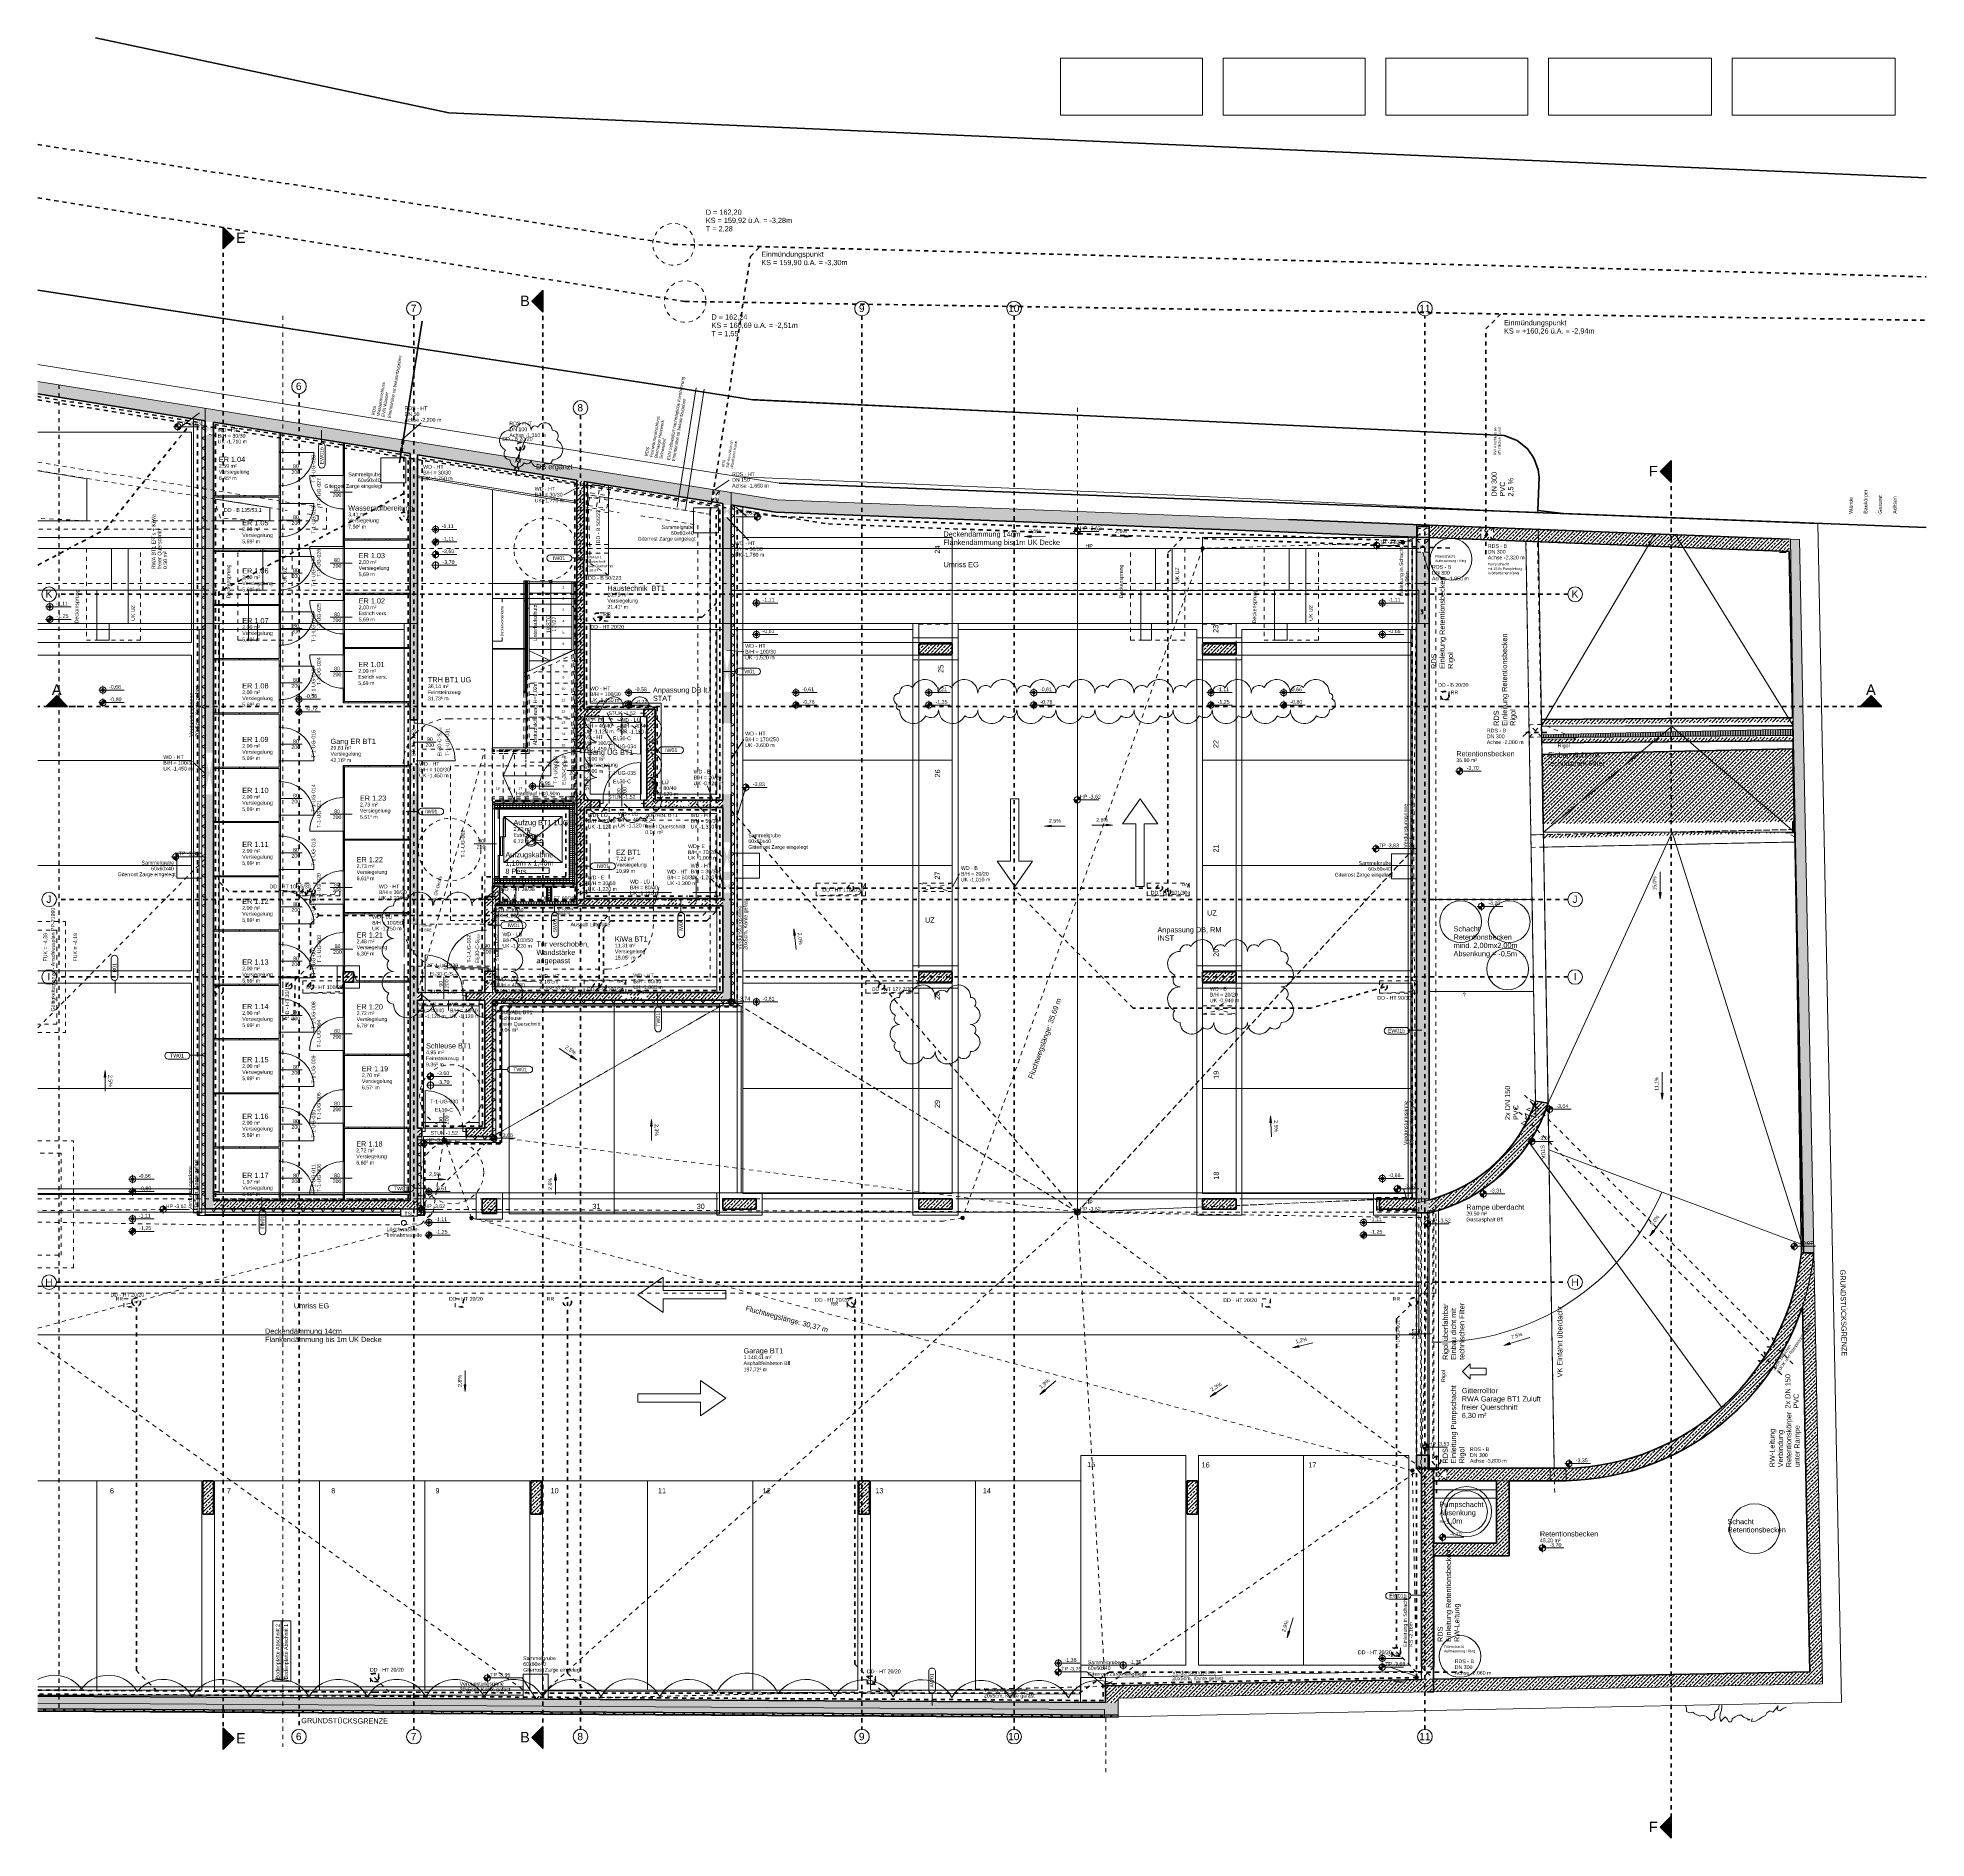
# Model space of a CAD drawing. Header units: metres. Extents: x 0 to 90, y 0 to 101.
# Drawn here: x 44.26 to 89.52, y 57.76 to 100.89 of the extents above.
import ezdxf

# ---------------------------------------------------------------- set-up
doc = ezdxf.new("R2010")
doc.units = ezdxf.units.M
for name, pattern in [('Achse', [0.009, 0.005, -0.002, 0, -0.002]), ('Strich', [0.00635, 0.003175, -0.003175]), ('Strich Punkt', [0.015875, 0.00635, -0.004763, 0, -0.004763]), ('Strich Punkt Mittel', [0.015875, 0.00635, -0.004763, 0, -0.004763]), ('Strichpunkt', [0.01053, 0.005, -0.0025, 0.00053, -0.0025]), ('Verdeckt', [0.003, 0.002, -0.001]), ('Verdeckt Oben', [0.00225, 0.0015, -0.00075]), ('Verdeckt Unten', [0.005, 0.003, -0.002])]:
    doc.linetypes.add(name, pattern=pattern)
for name, color, linetype, lineweight in [('A-DETL-IDEN_', 251, 'Continuous', 9), ('A-FLOR-HRAL', 251, 'Continuous', 5), ('A-FLOR-IDEN_', 251, 'Continuous', 9), ('A-FLOR-PATT', 251, 'Continuous', 50), ('A_2D', 251, 'Continuous', 5), ('A_Baeume', 251, 'Continuous', 13), ('A_Beschriftung_', 251, 'Continuous', 9), ('A_Brandabschnitte', 251, 'Verdeckt', 50), ('A_Decken', 251, 'Continuous', 13), ('A_Durchbruch', 251, 'Verdeckt', 5), ('A_Durchbruch_Projektion', 251, 'Verdeckt', 5), ('A_Fluchtweg', 251, 'Verdeckt', 18), ('A_Gelaender', 251, 'Continuous', 13), ('A_Grundstuecksgrenze', 251, 'Continuous', 70), ('A_Kanal_RW', 251, 'Strich Punkt', 100), ('A_Kanal_SW', 251, 'Strich Punkt', 100), ('A_Parkplatz', 251, 'Continuous', 13), ('A_Raeume', 251, 'Continuous', 13), ('A_Raeume_', 251, 'Continuous', 5), ('A_Raeume_Beschriftung_', 251, 'Continuous', 9), ('A_Raster_', 251, 'Continuous', 9), ('A_Stützen', 251, 'Continuous', 13), ('A_Tueren', 251, 'Continuous', 13), ('A_Waende', 251, 'Continuous', 13), ('Bewegungspfad-Beschriftungen_', 251, 'Continuous', 9), ('G-ANNO-DIMS_', 251, 'Continuous', 9), ('G-ANNO-REVC-IDEN_', 251, 'Continuous', 9), ('G-ANNO-REVC_', 251, 'Continuous', 9), ('G-ANNO-SYMB_', 251, 'Continuous', 9), ('Geländevolumenkörper', 251, 'Continuous', 5), ('M-EQPM', 251, 'Continuous', 5), ('M-EQPM-IDEN_', 251, 'Continuous', 9), ('Q-SPCQ', 251, 'Continuous', 13), ('S-BEAM-HDLN', 251, 'Verdeckt', 5), ('S-BEAM-IDEN_', 251, 'Continuous', 9), ('S-STRS', 251, 'Continuous', 13), ('S-STRS-ANNO_', 251, 'Continuous', 5), ('S-STRS-IDEN_', 251, 'Continuous', 9), ('S-STRS-MBND', 251, 'Verdeckt', 13), ('Text', 251, 'Continuous', 9)]:
    doc.layers.add(name, color=color, linetype=linetype, lineweight=lineweight)
doc.styles.add('Arial', font='arial.ttf', dxfattribs={"height": 0.059531})
doc.styles.add('Arial_1', font='arial.ttf', dxfattribs={"height": 0.25})
doc.styles.add('Arial_10', font='arial.ttf', dxfattribs={"width": 0.75, "height": 0.09})
doc.styles.add('Arial_2', font='arial.ttf', dxfattribs={"height": 0.175})
doc.styles.add('Arial_3', font='arial.ttf', dxfattribs={"height": 0.09})
doc.styles.add('Arial_4', font='arial.ttf', dxfattribs={"height": 0.05849})
doc.styles.add('Arial_5', font='arial.ttf', dxfattribs={"height": 0.125})
doc.styles.add('Arial_7', font='arial.ttf', dxfattribs={"height": 0.075})
doc.styles.add('Arial_8', font='arial.ttf', dxfattribs={"height": 0.06})
doc.styles.add('Arial_9', font='arial.ttf', dxfattribs={"height": 0.0018})
doc.styles.add('Segoe UI Symbol', font='seguisym.ttf', dxfattribs={"height": 0.09})
pattern_1 = [(45, (35.10227, 0), (-0.08980256, 0.08980256), []), (45, (35.19207, 0), (-0.08980256, 0.08980256), [0.0635, -0.03175])]
pattern_2 = [(0, (35.102266, 0), (0, 0.05), []), (90, (35.102266, 0), (-0.075, 0), [])]
pattern_3 = [(90, (35.10227, 0), (-0.5, 0), []), (90, (35.20227, 0), (-0.5, 0), [])]

# ---------------------------------------------------------------- blocks, each defined once
blk = doc.blocks.new('Bepf_Baum - Rotahorn - 9 Meter-1598783-263_PP_-01UG_BT1')
at = {"layer": 'A_Baeume'}
for p, q in [((1.686, -1.774), (1.639, -1.846)), ((1.765, -1.774), (1.686, -1.774)), ((1.812, -1.656), (1.765, -1.774)), ((1.828, -1.585), (1.812, -1.656)), ((1.844, -1.68), (1.828, -1.585)), ((1.907, -1.68), (1.844, -1.68)), ((1.954, -1.609), (1.907, -1.68)), ((2.017, -1.537), (1.954, -1.609)), ((0.535, -2.201), (0.487, -2.296)), ((0.514, -2.107), (0.535, -2.201)), ((0.582, -2.106), (0.571, -2.081)), ((0.614, -2.201), (0.582, -2.106)), ((0.614, -2.296), (0.614, -2.201)), ((0.976, -2.225), (0.929, -2.296)), ((1.039, -2.154), (0.976, -2.225)), ((1.102, -2.13), (1.039, -2.154)), ((1.166, -2.154), (1.102, -2.13)), ((1.15, -2.154), (1.339, -2.154)), ((1.339, -2.154), (1.276, -2.177)), ((1.386, -2.177), (1.371, -2.106)), ((1.465, -2.13), (1.386, -2.177)), ((1.528, -2.059), (1.465, -2.13)), ((1.576, -1.988), (1.528, -2.059)), ((1.639, -1.917), (1.576, -1.988)), ((1.639, -1.846), (1.639, -1.917)), ((-0.175, -2.485), (-0.223, -2.432)), ((-0.144, -2.557), (-0.175, -2.485)), ((-0.065, -2.557), (-0.144, -2.557)), ((-0.002, -2.509), (-0.065, -2.557)), ((0.062, -2.533), (-0.002, -2.509)), ((0.188, -2.533), (0.062, -2.533)), ((0.251, -2.485), (0.188, -2.533)), ((0.314, -2.485), (0.251, -2.485)), ((0.408, -2.509), (0.33, -2.485)), ((0.472, -2.533), (0.408, -2.509)), ((0.535, -2.438), (0.472, -2.533)), ((0.487, -2.296), (0.503, -2.367)), ((0.503, -2.367), (0.535, -2.438)), ((0.645, -2.391), (0.614, -2.296)), ((0.708, -2.462), (0.645, -2.391)), ((0.724, -2.391), (0.708, -2.462)), ((0.755, -2.32), (0.724, -2.391)), ((0.819, -2.343), (0.755, -2.32)), ((0.882, -2.391), (0.819, -2.343)), ((0.945, -2.367), (0.882, -2.391)), ((0.929, -2.296), (0.945, -2.367))]:
    blk.add_line(p, q, dxfattribs=at)
blk = doc.blocks.new('HLS_Rigol - 24x10cm-9179616-263_PP_-01UG_BT1')
at = {"layer": 'M-EQPM'}
for p, q in [((42.474, 72.786), (42.469, 72.78)), ((42.469, 72.78), (42.47, 66.581)), ((42.469, 72.78), (42.47, 66.581)), ((42.724, 72.786), (42.474, 72.786)), ((42.474, 72.786), (42.474, 66.587)), ((42.724, 66.587), (42.724, 72.786)), ((42.47, 66.581), (42.474, 66.587)), ((42.473, 66.581), (42.47, 66.581)), ((42.488, 66.581), (42.473, 66.581)), ((42.473, 66.581), (42.473, 66.581)), ((42.474, 66.587), (42.724, 66.587)), ((42.715, 66.581), (42.475, 66.581)), ((42.475, 66.581), (42.475, 66.581)), ((42.491, 66.587), (42.488, 66.581)), ((42.488, 66.581), (42.703, 66.581)), ((42.706, 66.587), (42.491, 66.587)), ((42.703, 66.581), (42.706, 66.587)), ((42.703, 66.587), (42.703, 66.581)), ((42.717, 66.581), (42.703, 66.581)), ((42.715, 66.581), (42.715, 66.581)), ((42.72, 66.581), (42.717, 66.581)), ((42.717, 66.581), (42.717, 66.581)), ((42.724, 66.587), (42.72, 66.581))]:
    blk.add_line(p, q, dxfattribs=at)
blk = doc.blocks.new('Allg_WS1 - HKLS-11898913-263_PP_-01UG_BT1')
at = {"layer": 'A_2D', "lineweight": 13}
for p, q in [((0.125, 0.043), (0.125, -0.007)), ((0.225, -0.007), (0.225, 0.043)), ((0.125, -0.007), (0.225, -0.007))]:
    blk.add_line(p, q, dxfattribs=at)
at = {"layer": 'A_Durchbruch'}
for p, q in [((0.125, -0.007), (0.225, 0.043)), ((0.125, 0.043), (0.125, -0.007)), ((0.225, 0.043), (0.225, -0.007))]:
    blk.add_line(p, q, dxfattribs=at)
blk = doc.blocks.new('Geländer - Geländer-11728754-263_PP_-01UG_BT1')
at = {"layer": 'A_Gelaender', "lineweight": 5}
for p, q in [((20.697, 86.263), (20.058, 86.263)), ((20.697, 86.243), (20.058, 86.243)), ((20.697, 86.263), (20.697, 86.243)), ((20.838, 86.263), (20.697, 86.263)), ((20.838, 86.243), (20.697, 86.243)), ((20.838, 86.243), (20.838, 86.263)), ((20.838, 86.263), (20.838, 86.243)), ((20.863, 86.263), (20.838, 86.263)), ((20.863, 86.243), (20.838, 86.243)), ((20.863, 86.243), (20.863, 86.263)), ((20.883, 86.263), (20.863, 86.263)), ((20.863, 83.969), (20.863, 86.243)), ((20.883, 83.969), (20.883, 86.263)), ((20.883, 83.969), (20.863, 83.969)), ((20.863, 83.878), (20.863, 83.969)), ((20.883, 83.878), (20.883, 83.969))]:
    blk.add_line(p, q, dxfattribs=at)
blk = doc.blocks.new('Tuer_S1_Aufzug_Teleskop1 - RB_1680x2220-11029025-263_PP_-01UG_BT1')
at = {"layer": 'A_Tueren', "lineweight": 5}
for p, q in [((-0.84, -0.06), (-0.84, -0.025)), ((-0.84, -0.025), (-0.28, -0.025)), ((-0.28, -0.06), (-0.84, -0.06)), ((-0.28, -0.025), (-0.28, -0.06)), ((0.17, -0.08), (-0.28, -0.08)), ((-0.28, -0.08), (-0.28, -0.13)), ((-0.28, -0.13), (-0.28, -0.08)), ((-0.28, -0.08), (0.17, -0.08)), ((-0.28, -0.13), (0.17, -0.13)), ((0.17, -0.13), (-0.28, -0.13)), ((0.17, -0.13), (0.17, -0.08)), ((0.17, -0.08), (0.17, -0.13)), ((0.62, -0.15), (0.17, -0.15)), ((0.17, -0.15), (0.17, -0.2)), ((0.17, -0.2), (0.17, -0.15)), ((0.17, -0.15), (0.62, -0.15)), ((0.17, -0.2), (0.62, -0.2)), ((0.62, -0.2), (0.17, -0.2)), ((0.62, -0.06), (0.62, -0.025)), ((0.62, -0.025), (0.84, -0.025)), ((0.84, -0.06), (0.62, -0.06)), ((0.62, -0.2), (0.62, -0.15)), ((0.62, -0.15), (0.62, -0.2)), ((0.84, -0.025), (0.84, -0.06))]:
    blk.add_line(p, q, dxfattribs=at)
at = {"layer": 'A_Tueren'}
blk.add_line((-0.608, -0.06), (0.608, -0.06), dxfattribs=at)
blk = doc.blocks.new('Geländer - Geländer-3442558-263_PP_-01UG_BT1')
at = {"layer": 'A_Gelaender', "lineweight": 5}
for p, q in [((20.858, 87.878), (20.878, 87.878)), ((20.878, 87.878), (20.878, 85.698)), ((20.858, 85.688), (20.878, 85.698))]:
    blk.add_line(p, q, dxfattribs=at)
at = {"layer": 'A_Gelaender', "linetype": 'Verdeckt', "lineweight": 5}
for p, q in [((20.858, 85.588), (20.858, 85.583)), ((20.858, 85.583), (20.858, 83.828)), ((20.878, 85.598), (20.878, 85.583)), ((20.878, 85.583), (20.878, 83.808)), ((20.048, 83.808), (20.048, 83.828)), ((20.318, 83.828), (20.048, 83.828)), ((20.318, 83.808), (20.048, 83.808)), ((20.858, 83.828), (20.318, 83.828)), ((20.878, 83.808), (20.318, 83.808))]:
    blk.add_line(p, q, dxfattribs=at)
blk = doc.blocks.new('Typ des oberen Holms - Oberer Geländerholm_Innen_-3442572-263_PP_-01UG_BT1')
at = {"layer": 'A_Gelaender', "lineweight": 5}
for p, q in [((20.808, 87.878), (20.858, 87.878)), ((20.808, 87.878), (20.808, 87.404)), ((20.858, 87.404), (20.858, 87.878)), ((20.858, 87.404), (20.808, 87.404))]:
    blk.add_line(p, q, dxfattribs=at)
blk = doc.blocks.new('Typ des oberen Holms - Oberer Geländerholm_Innen_-V1-263_PP_-01UG_BT1')
at = {"layer": 'A_Gelaender', "lineweight": 5}
for p, q in [((20.858, 87.878), (20.808, 87.878)), ((20.808, 87.878), (20.808, 85.688)), ((20.858, 87.878), (20.858, 85.688)), ((20.808, 85.688), (20.858, 85.688))]:
    blk.add_line(p, q, dxfattribs=at)
at = {"layer": 'A_Gelaender', "linetype": 'Verdeckt', "lineweight": 5}
for p, q in [((20.808, 85.588), (20.858, 85.588)), ((20.808, 85.588), (20.808, 83.953)), ((20.858, 85.588), (20.858, 83.953)), ((20.048, 83.828), (20.048, 83.878)), ((20.318, 83.878), (20.048, 83.878)), ((20.318, 83.828), (20.048, 83.828)), ((20.733, 83.878), (20.318, 83.878)), ((20.733, 83.828), (20.318, 83.828)), ((20.808, 83.878), (20.733, 83.878)), ((20.858, 83.828), (20.733, 83.828)), ((20.808, 83.953), (20.808, 83.878)), ((20.858, 83.953), (20.858, 83.828))]:
    blk.add_line(p, q, dxfattribs=at)
blk = doc.blocks.new('Typ des oberen Holms - Oberer Geländerholm_Innen_-3442587-263_PP_-01UG_BT1')
at = {"layer": 'A_Gelaender', "lineweight": 5}
for p, q in [((21.957, 87.858), (21.957, 87.223)), ((22.007, 87.223), (22.007, 87.858))]:
    blk.add_line(p, q, dxfattribs=at)
at = {"layer": 'A_Gelaender', "lineweight": 5, "flags": 128}
for points in [[(21.957, 87.858), (21.958, 87.858), (21.961, 87.858), (21.965, 87.858), (21.97, 87.858), (21.976, 87.858), (21.982, 87.858), (21.989, 87.858), (21.995, 87.858), (22, 87.858), (22.004, 87.858), (22.006, 87.858), (22.007, 87.858)], [(22.007, 87.223), (22.007, 87.232), (22.005, 87.241), (22.002, 87.25), (21.999, 87.257), (21.995, 87.262), (21.99, 87.266), (21.985, 87.268), (21.98, 87.268), (21.975, 87.266), (21.97, 87.262), (21.966, 87.257), (21.962, 87.25), (21.959, 87.241), (21.958, 87.232), (21.957, 87.223)]]:
    blk.add_lwpolyline(points, dxfattribs=at)
blk = doc.blocks.new('Typ des oberen Holms - Oberer Geländerholm_Innen_-V2-263_PP_-01UG_BT1')
at = {"layer": 'A_Gelaender', "lineweight": 5}
for p, q in [((21.957, 87.858), (21.957, 86.201)), ((22.007, 87.858), (22.007, 86.224)), ((21.957, 86.201), (22.007, 86.224))]:
    blk.add_line(p, q, dxfattribs=at)
at = {"layer": 'A_Gelaender', "linetype": 'Verdeckt', "lineweight": 5}
for p, q in [((21.957, 86.101), (22.007, 86.124)), ((21.957, 86.101), (21.957, 83.808)), ((22.007, 86.124), (22.007, 83.808)), ((21.957, 83.808), (21.957, 82.708)), ((22.007, 83.808), (22.007, 82.658)), ((20.048, 82.658), (20.048, 82.708)), ((20.318, 82.708), (20.048, 82.708)), ((20.318, 82.658), (20.048, 82.658)), ((21.128, 82.708), (20.318, 82.708)), ((21.128, 82.658), (20.318, 82.658)), ((21.957, 82.708), (21.128, 82.708)), ((22.007, 82.658), (21.128, 82.658))]:
    blk.add_line(p, q, dxfattribs=at)
blk = doc.blocks.new('Park_Parkplatz - 5020x2520_Ortho-5729181-263_PP_-01UG_BT1')
at = {"layer": 'A_Parkplatz'}
for p, q in [((0, 5.02), (2.52, 5.02)), ((0, 0), (0, 5.02)), ((2.52, 5.02), (2.52, 0)), ((2.52, 0), (0, 0))]:
    blk.add_line(p, q, dxfattribs=at)
blk = doc.blocks.new('Park_Parkplatz - 5020x2520_Ortho-V3-263_PP_-01UG_BT1')
at = {"layer": 'A_Parkplatz'}
for p, q in [((0, 5.02), (2.52, 5.02)), ((0, 0), (0, 5.02)), ((2.52, 5.02), (2.52, 0)), ((1.895, 0), (0, 0)), ((2.095, 0), (1.895, 0)), ((2.52, 0), (2.095, 0))]:
    blk.add_line(p, q, dxfattribs=at)
blk = doc.blocks.new('Tür_Blockzarge_1 Flügel - 90x200_RB 106x208_Untergeschoss-11443314-263_PP_-01UG_BT1')
at = {"layer": 'A_Tueren'}
for p, q in [((-0.53, 0.09), (0.53, 0.09)), ((-0.53, -0.01), (-0.53, -0.09)), ((-0.45, -0.01), (-0.53, -0.01)), ((-0.53, -0.09), (-0.45, -0.09)), ((-0.53, -0.09), (0.53, -0.09)), ((-0.45, -0.09), (-0.45, -0.01)), ((0.45, -0.071), (0.45, -0.09)), ((0.45, -0.09), (0.53, -0.09)), ((0.53, -0.01), (0.492, -0.01)), ((0.53, -0.09), (0.53, -0.01))]:
    blk.add_line(p, q, dxfattribs=at)
at = {"layer": 'A_Tueren', "lineweight": 5}
blk.add_line((0.45, -0.09), (0.45, -0.99), dxfattribs=at)
blk.add_arc((0.45, -0.09), 0.9, 180, 270, dxfattribs=at)
blk = doc.blocks.new('Tür_Blockzarge_1 Flügel - 90x200_RB 86x203_Einlagerungsräume-11443713-263_PP_-01UG_BT1')
at = {"layer": 'A_Tueren'}
for p, q in [((-0.43, 0.015), (-0.43, -0.015)), ((-0.4, 0.015), (-0.43, 0.015)), ((-0.43, 0.015), (0.43, 0.015)), ((-0.4, -0.015), (-0.4, 0.015)), ((0.4, 0.015), (0.4, -0.015)), ((0.43, 0.015), (0.4, 0.015)), ((0.43, -0.015), (0.43, 0.015)), ((-0.43, -0.015), (-0.4, -0.015)), ((-0.43, -0.015), (0.43, -0.015)), ((0.4, -0.015), (0.43, -0.015))]:
    blk.add_line(p, q, dxfattribs=at)
at = {"layer": 'A_Tueren', "lineweight": 5}
blk.add_line((0.4, -0.015), (0.4, -0.815), dxfattribs=at)
blk.add_arc((0.4, -0.015), 0.8, 180, 270, dxfattribs=at)
blk = doc.blocks.new('Tür_Blockzarge_1 Flügel - 90x200_RB 86x203_Einlagerungsräume-11443644-263_PP_-01UG_BT1')
at = {"layer": 'A_Tueren', "lineweight": 5}
blk.add_line((0.4, 0.015), (0.4, 0.815), dxfattribs=at)
at = {"layer": 'A_Tueren'}
for p, q in [((-0.43, 0.015), (-0.4, 0.015)), ((-0.43, -0.015), (-0.43, 0.015)), ((-0.43, 0.015), (0.43, 0.015)), ((-0.4, 0.015), (-0.4, -0.015)), ((0.4, 0.015), (0.43, 0.015)), ((0.4, -0.015), (0.4, 0.015)), ((0.43, 0.015), (0.43, -0.015)), ((-0.4, -0.015), (-0.43, -0.015)), ((-0.43, -0.015), (0.43, -0.015)), ((0.43, -0.015), (0.4, -0.015))]:
    blk.add_line(p, q, dxfattribs=at)
at = {"layer": 'A_Tueren', "lineweight": 5}
blk.add_arc((0.4, 0.015), 0.8, 90, 180, dxfattribs=at)
blk = doc.blocks.new('Park_Parkplatz - 5020x2520_Ortho-5729081-263_PP_-01UG_BT1')
at = {"layer": 'A_Parkplatz'}
for p, q in [((0, 0), (0, -5.02)), ((2.52, 0), (0, 0)), ((2.52, -5.02), (2.52, 0)), ((0, -5.02), (2.52, -5.02))]:
    blk.add_line(p, q, dxfattribs=at)
blk = doc.blocks.new('Park_Parkplatz - 5020x2520_Ortho-V4-263_PP_-01UG_BT1')
at = {"layer": 'A_Parkplatz'}
for p, q in [((2.52, 0), (1.107, 0)), ((2.52, -5.02), (2.52, 0)), ((1.107, -5.02), (2.52, -5.02))]:
    blk.add_line(p, q, dxfattribs=at)
blk = doc.blocks.new('Park_Parkplatz - 5020x2520_Ortho-V5-263_PP_-01UG_BT1')
at = {"layer": 'A_Parkplatz'}
for p, q in [((0, -1.34), (0, -5.02)), ((2.52, -5.02), (2.52, -1.34)), ((0, -5.02), (2.52, -5.02))]:
    blk.add_line(p, q, dxfattribs=at)
blk = doc.blocks.new('Park_Parkplatz - 5020x2520_Ortho-V6-263_PP_-01UG_BT1')
at = {"layer": 'A_Parkplatz'}
for p, q in [((0, -1.34), (0, -5.02)), ((2.52, -5.02), (2.52, -1.34)), ((0, -5.02), (2.52, -5.02))]:
    blk.add_line(p, q, dxfattribs=at)
blk = doc.blocks.new('Park_Parkplatz - 5020x2520_Ortho-V7-263_PP_-01UG_BT1')
at = {"layer": 'A_Parkplatz'}
for p, q in [((0, -1.34), (0, -5.02)), ((2.52, -5.02), (2.52, -1.34)), ((0, -5.02), (2.52, -5.02))]:
    blk.add_line(p, q, dxfattribs=at)
blk = doc.blocks.new('Tür_Blockzarge_1 Flügel - 90x200_RB 106x208_Untergeschoss-11446546-263_PP_-01UG_BT1')
at = {"layer": 'A_Tueren'}
for p, q in [((-0.53, 0.18), (0.53, 0.18)), ((-0.53, -0.02), (-0.53, -0.1)), ((-0.45, -0.02), (-0.53, -0.02)), ((-0.53, -0.1), (-0.45, -0.1)), ((-0.53, -0.1), (0.53, -0.1)), ((-0.45, -0.1), (-0.45, -0.02)), ((0.45, -0.02), (0.45, -0.1)), ((0.53, -0.02), (0.45, -0.02)), ((0.45, -0.1), (0.53, -0.1)), ((0.53, -0.1), (0.53, -0.02))]:
    blk.add_line(p, q, dxfattribs=at)
at = {"layer": 'A_Tueren', "lineweight": 5}
blk.add_line((0.45, -0.1), (0.45, -1), dxfattribs=at)
for start, end in [(180, 188.7645), (199.5715, 270)]:
    blk.add_arc((0.45, -0.1), 0.9, start, end, dxfattribs=at)
blk = doc.blocks.new('Tür_Blockzarge_1 Flügel - 90x200_RB 106x208_Untergeschoss-11443315-263_PP_-01UG_BT1')
at = {"layer": 'A_Tueren', "lineweight": 5}
blk.add_line((0.45, 0.09), (0.45, 0.99), dxfattribs=at)
at = {"layer": 'A_Tueren'}
for p, q in [((-0.53, 0.09), (-0.45, 0.09)), ((-0.53, 0.01), (-0.53, 0.09)), ((-0.53, 0.09), (0.53, 0.09)), ((-0.45, 0.01), (-0.53, 0.01)), ((-0.45, 0.09), (-0.45, 0.01)), ((0.45, 0.09), (0.53, 0.09)), ((0.45, 0.054), (0.45, 0.09)), ((0.53, 0.09), (0.53, 0.039)), ((-0.53, -0.09), (0.53, -0.09))]:
    blk.add_line(p, q, dxfattribs=at)
at = {"layer": 'A_Tueren', "lineweight": 5}
blk.add_arc((0.45, 0.09), 0.9, 90, 180, dxfattribs=at)
blk = doc.blocks.new('Handlauftyp - Handlauf_Innen_-5722197-263_PP_-01UG_BT1')
at = {"layer": 'A_Gelaender', "lineweight": 5}
blk.add_hatch(color=256, dxfattribs=at).paths.add_polyline_path([(20.92, 87.223), (20.92, 87.588), (20.92, 87.878), (20.916, 87.878), (20.915, 87.223), (20.916, 87.223), (20.92, 87.223)])
for p, q in [((20.898, 87.878), (20.898, 87.187)), ((20.938, 87.187), (20.938, 87.878))]:
    blk.add_line(p, q, dxfattribs=at)
at = {"layer": 'A_Gelaender', "lineweight": 5, "flags": 128}
for points in [[(20.916, 87.878), (20.918, 87.878), (20.92, 87.878)], [(20.92, 87.223), (20.92, 87.223), (20.916, 87.223), (20.915, 87.223)]]:
    blk.add_lwpolyline(points, dxfattribs=at)
blk = doc.blocks.new('Handlauftyp - Handlauf_Innen_-V8-263_PP_-01UG_BT1')
at = {"layer": 'A_Gelaender', "lineweight": 5}
for p, q in [((20.938, 87.878), (20.898, 87.878)), ((20.898, 87.878), (20.898, 85.707)), ((20.938, 87.878), (20.938, 85.726)), ((20.898, 85.707), (20.938, 85.726))]:
    blk.add_line(p, q, dxfattribs=at)
at = {"layer": 'A_Gelaender', "linetype": 'Verdeckt', "lineweight": 5}
for p, q in [((20.898, 85.607), (20.938, 85.626)), ((20.898, 85.607), (20.898, 83.848)), ((20.938, 85.626), (20.938, 83.848)), ((20.048, 83.748), (20.048, 83.788)), ((20.318, 83.788), (20.048, 83.788)), ((20.318, 83.748), (20.048, 83.748)), ((20.838, 83.788), (20.318, 83.788)), ((20.838, 83.748), (20.318, 83.748)), ((20.898, 83.788), (20.838, 83.788)), ((20.938, 83.748), (20.838, 83.748)), ((20.898, 83.848), (20.898, 83.788)), ((20.938, 83.848), (20.938, 83.748))]:
    blk.add_line(p, q, dxfattribs=at)
blk = doc.blocks.new('Symbol_Schatten_Verdeckt_unten - Bodendurchbruch_Schatten_Verdeckt_unten-5766218-263_PP_-01UG_BT1')
at = {"layer": 'A_Durchbruch_Projektion'}
for p, q in [((-0.5175, -0.15), (-0.5175, 0.15)), ((-0.5175, 0.15), (0.5175, 0.15)), ((-0.5175, -0.15), (-0.388125, 0.1125)), ((-0.388125, 0.1125), (0.5175, 0.15)), ((0.5175, 0.15), (0.5175, -0.15)), ((0.5175, -0.15), (-0.5175, -0.15))]:
    blk.add_line(p, q, dxfattribs=at)
blk = doc.blocks.new('Symbol_Schatten_Verdeckt_unten - Bodendurchbruch_Schatten_Verdeckt_unten-8453754-263_PP_-01UG_BT1')
at = {"layer": 'A_Durchbruch_Projektion'}
for p, q in [((-0.19, -0.19), (-0.19, 0.19)), ((-0.19, -0.19), (-0.1425, 0.1425)), ((-0.1425, 0.1425), (0.19, 0.19))]:
    blk.add_line(p, q, dxfattribs=at)
blk = doc.blocks.new('Symbol_Schatten_Verdeckt_unten - Bodendurchbruch_Schatten_Verdeckt_unten-5766252-263_PP_-01UG_BT1')
at = {"layer": 'A_Durchbruch_Projektion'}
for p, q in [((-0.15, -0.505), (-0.15, 0.505)), ((-0.15, 0.505), (0.15, 0.505)), ((-0.1125, 0.37875), (0.15, 0.505)), ((0.15, 0.505), (0.15, -0.505)), ((-0.15, -0.505), (-0.1125, 0.37875)), ((0.15, -0.505), (-0.15, -0.505))]:
    blk.add_line(p, q, dxfattribs=at)
blk = doc.blocks.new('Symbol_Schatten_Verdeckt_unten - Bodendurchbruch_Schatten_Verdeckt_unten-5766260-263_PP_-01UG_BT1')
at = {"layer": 'A_Durchbruch_Projektion'}
for p, q in [((-0.5, -0.115), (-0.5, 0.15)), ((-0.5, 0.15), (-0.497, 0.15)), ((-0.467, 0.15), (0.5, 0.15)), ((-0.467, -0.082), (-0.375, 0.112)), ((-0.375, 0.112), (0.5, 0.15)), ((0.5, 0.15), (0.5, -0.15)), ((0.5, -0.15), (-0.467, -0.15))]:
    blk.add_line(p, q, dxfattribs=at)
blk = doc.blocks.new('Symbol_Schatten_Verdeckt_unten - Bodendurchbruch_Schatten_Verdeckt_unten-V9-263_PP_-01UG_BT1')
at = {"layer": 'A_Durchbruch_Projektion'}
for p, q in [((-0.5, -0.15), (-0.5, 0.134)), ((-0.5, -0.15), (-0.375, 0.112)), ((-0.375, 0.112), (0.115, 0.134)), ((0.5, 0.134), (0.5, -0.15)), ((0.5, -0.15), (-0.5, -0.15))]:
    blk.add_line(p, q, dxfattribs=at)
blk = doc.blocks.new('Tore_Rolltor_gross - 6000x2100-8615830-263_PP_-01UG_BT1')
at = {"layer": 'A_Tueren', "linetype": 'Verdeckt', "lineweight": 5}
for p, q in [((-2.98, -0.26), (-2.98, -0.24)), ((-2.98, -0.24), (2.98, -0.24)), ((2.98, -0.26), (-2.98, -0.26)), ((2.98, -0.24), (2.98, -0.26))]:
    blk.add_line(p, q, dxfattribs=at)
blk = doc.blocks.new('Tür_Blockzarge_1 Flügel - 90x200_RB 106x208_Untergeschoss-11848214-263_PP_-01UG_BT1')
at = {"layer": 'A_Tueren'}
for p, q in [((-0.53, 0.125), (0.259, 0.125)), ((0.299, 0.125), (0.53, 0.125)), ((-0.53, -0.11), (-0.53, -0.125)), ((-0.53, -0.125), (-0.45, -0.125)), ((-0.53, -0.125), (0.53, -0.125)), ((-0.45, -0.125), (-0.45, -0.09)), ((0.45, -0.045), (0.45, -0.125)), ((0.53, -0.045), (0.45, -0.045)), ((0.45, -0.125), (0.53, -0.125)), ((0.53, -0.125), (0.53, -0.045))]:
    blk.add_line(p, q, dxfattribs=at)
at = {"layer": 'A_Tueren', "lineweight": 5}
blk.add_line((0.45, -0.125), (0.45, -1.025), dxfattribs=at)
blk.add_arc((0.45, -0.125), 0.9, 180, 270, dxfattribs=at)
blk = doc.blocks.new('Tür_Blockzarge_1 Flügel - 90x200_RB 106x208_Untergeschoss-V10-263_PP_-01UG_BT1')
at = {"layer": 'A_Tueren'}
for p, q in [((-0.53, 0.09), (0.53, 0.09)), ((-0.53, -0.01), (-0.53, -0.09)), ((-0.45, -0.01), (-0.53, -0.01)), ((-0.53, -0.09), (-0.45, -0.09)), ((-0.53, -0.09), (0.53, -0.09)), ((-0.45, -0.09), (-0.45, -0.01)), ((0.45, -0.068), (0.45, -0.09)), ((0.45, -0.09), (0.53, -0.09)), ((0.53, -0.09), (0.53, -0.083))]:
    blk.add_line(p, q, dxfattribs=at)
at = {"layer": 'A_Tueren', "lineweight": 5}
blk.add_line((0.45, -0.09), (0.45, -0.99), dxfattribs=at)
blk.add_arc((0.45, -0.09), 0.9, 180, 270, dxfattribs=at)
blk = doc.blocks.new('Allg_DB_Flaeche_rechteckig_oben_ungleich - Bau-9936735-263_PP_-01UG_BT1')
at = {"layer": 'A_Durchbruch'}
for p, q in [((0.982, 0.345), (2.16, 0.156)), ((2.16, 0.156), (2.16, -0.85)), ((0.982, -0.85), (2.16, -0.85))]:
    blk.add_line(p, q, dxfattribs=at)
blk = doc.blocks.new('Symbol_Schatten_Verdeckt_unten_ungleich - Bodendurchbruch_Schatten_Verdeckt_unten-9936742-263_PP_-01UG_BT1')
at = {"layer": 'A_Durchbruch_Projektion'}
for p, q in [((-0.85, -2.16), (-0.79, -0.982)), ((-0.85, -2.16), (-0.85, -0.982)), ((0.345, -0.982), (0.156, -2.16)), ((0.156, -2.16), (-0.85, -2.16))]:
    blk.add_line(p, q, dxfattribs=at)
blk = doc.blocks.new('Sonder_Aufzug - Schacht_1920x1920_Kabine_1680x1680-11020161-263_PP_-01UG_BT1')
at = {"layer": 'Q-SPCQ'}
for p, q in [((-0.272, 0.943), (-0.142, 0.943)), ((-0.272, 0.943), (-0.272, 0.157)), ((-0.142, 0.943), (-0.142, 0.157)), ((1.09, 1.25), (-0.01, 1.25)), ((-0.01, 1.25), (-0.01, -0.15)), ((-0.01, -0.15), (1.09, 1.25)), ((-0.01, 1.25), (1.09, -0.15)), ((1.09, -0.15), (1.09, 1.25)), ((0.457, 0.461), (0.46, 0.503)), ((0.485, 0.55), (0.471, 0.365)), ((0.622, 0.55), (0.485, 0.55)), ((0.508, 0.383), (0.514, 0.453)), ((0.514, 0.453), (0.63, 0.453)), ((0.516, 0.488), (0.518, 0.514)), ((0.63, 0.488), (0.516, 0.488)), ((0.518, 0.514), (0.646, 0.514)), ((0.677, 0.686), (0.622, 0.55)), ((0.624, 0.606), (0.645, 0.659)), ((0.63, 0.453), (0.63, 0.488)), ((0.646, 0.514), (0.697, 0.639)), ((0.756, 0.655), (0.677, 0.686)), ((0.697, 0.639), (0.745, 0.62)), ((0.745, 0.62), (0.756, 0.655)), ((-0.272, 0.157), (-0.142, 0.157)), ((-0.01, -0.15), (1.09, -0.15))]:
    blk.add_line(p, q, dxfattribs=at)
for centre, radius, start, end in [((0.52, 0.589), 0.143, 28.9919, 243.906), ((0.52, 0.589), 0.105, 9.0206, 235.3158), ((0.502, 0.347), 0.0367, 149.3223, 80.4704)]:
    blk.add_arc(centre, radius, start, end, dxfattribs=at)
blk = doc.blocks.new('Tür_Blockzarge_1 Flügel - 90x200_RB 106x208_Untergeschoss-V11-263_PP_-01UG_BT1')
at = {"layer": 'A_Tueren'}
for p, q in [((-0.53, 0.09), (0.53, 0.09)), ((-0.53, -0.086), (-0.53, -0.09)), ((-0.53, -0.09), (-0.45, -0.09)), ((-0.53, -0.09), (0.53, -0.09)), ((-0.45, -0.09), (-0.45, -0.072)), ((0.53, -0.01), (0.45, -0.01)), ((0.45, -0.09), (0.53, -0.09)), ((0.53, -0.09), (0.53, -0.01))]:
    blk.add_line(p, q, dxfattribs=at)
at = {"layer": 'A_Tueren', "lineweight": 5}
blk.add_line((0.45, -0.09), (0.45, -0.99), dxfattribs=at)
blk.add_arc((0.45, -0.09), 0.9, 180, 270, dxfattribs=at)
blk = doc.blocks.new('Tür_Blockzarge_1 Flügel - 90x200_RB 106x208_Untergeschoss-V12-263_PP_-01UG_BT1')
at = {"layer": 'A_Tueren', "lineweight": 5}
blk.add_line((0.45, 0.09), (0.45, 0.99), dxfattribs=at)
at = {"layer": 'A_Tueren'}
for p, q in [((-0.53, 0.09), (-0.45, 0.09)), ((-0.53, 0.01), (-0.53, 0.09)), ((-0.53, 0.09), (0.53, 0.09)), ((-0.45, 0.01), (-0.53, 0.01)), ((-0.45, 0.09), (-0.45, 0.01)), ((0.45, 0.09), (0.53, 0.09)), ((0.45, 0.086), (0.45, 0.09)), ((0.53, 0.01), (0.46, 0.01)), ((0.53, 0.09), (0.53, 0.01)), ((-0.53, -0.09), (0.53, -0.09))]:
    blk.add_line(p, q, dxfattribs=at)
at = {"layer": 'A_Tueren', "lineweight": 5}
blk.add_arc((0.45, 0.09), 0.9, 90, 180, dxfattribs=at)
blk = doc.blocks.new('TrSt_BFT_rechteckig - 0350x0350-10939056-263_PP_-01UG_BT1')
at = {"layer": 'A_Stützen', "lineweight": 5}
h = blk.add_hatch(dxfattribs=at)
h.set_pattern_fill('FP_13', color=250, style=0, pattern_type=2)
h.set_pattern_definition([(45, (-19.983, -72.9), (-0.08980256, 0.08980256), []), (45, (-19.893, -72.9), (-0.08980256, 0.08980256), [0.0635, -0.03175])])
h.paths.add_polyline_path([(0.175, -0.175), (0.175, 0.175), (-0.175, 0.175), (-0.175, -0.175)])
at = {"layer": 'A_Stützen', "lineweight": 50}
for p, q in [((0.175, 0.175), (-0.175, 0.175)), ((-0.175, 0.175), (-0.175, -0.175)), ((0.175, -0.175), (0.175, 0.175)), ((-0.175, -0.175), (0.175, -0.175))]:
    blk.add_line(p, q, dxfattribs=at)
blk = doc.blocks.new('TrSt_BFT_rechteckig - 0250x0250-7955530-263_PP_-01UG_BT1')
at = {"layer": 'A_Stützen', "lineweight": 5}
h = blk.add_hatch(dxfattribs=at)
h.set_pattern_fill('FP_14', color=250, style=0, pattern_type=2)
h.set_pattern_definition([(45, (-16.605, -78.39), (-0.08980256, 0.08980256), []), (45, (-16.515, -78.39), (-0.08980256, 0.08980256), [0.0635, -0.03175])])
h.paths.add_polyline_path([(0.125, -0.125), (0.125, 0.125), (-0.125, 0.125), (-0.125, -0.125)])
at = {"layer": 'A_Stützen', "lineweight": 50}
for p, q in [((0.125, 0.125), (-0.125, 0.125)), ((-0.125, 0.125), (-0.125, -0.125)), ((0.125, -0.125), (0.125, 0.125)), ((-0.125, -0.125), (0.125, -0.125))]:
    blk.add_line(p, q, dxfattribs=at)
blk = doc.blocks.new('Skel_STB_rechteckig - 0800x0630-11818032-263_PP_-01UG_BT1')
at = {"layer": 'S-BEAM-HDLN', "color": 55, "linetype": 'Strich'}
for p, q in [((-6.954, -0.4), (-6.954, 0.4)), ((-6.954, 0.4), (6.679, 0.4)), ((6.679, 0.4), (6.679, -0.4)), ((6.679, -0.4), (-6.954, -0.4))]:
    blk.add_line(p, q, dxfattribs=at)
blk = doc.blocks.new('Skel_STB_rechteckig - 0800x0530-10903998-263_PP_-01UG_BT1')
at = {"layer": 'S-BEAM-HDLN', "color": 55, "linetype": 'Strich'}
for p, q in [((-6.954, -0.4), (-6.954, 0.4)), ((-6.954, 0.4), (6.679, 0.4)), ((6.679, 0.4), (6.679, -0.4)), ((6.679, -0.4), (-6.954, -0.4))]:
    blk.add_line(p, q, dxfattribs=at)
blk = doc.blocks.new('Skel_STB_rechteckig - 2100x0530-10903987-263_PP_-01UG_BT1')
at = {"layer": 'S-BEAM-HDLN', "color": 55, "linetype": 'Strich'}
for p, q in [((-16.075, 1.05), (17.015, 1.05)), ((17.015, 1.05), (17.015, -1.05)), ((17.015, -1.05), (-16.075, -1.05))]:
    blk.add_line(p, q, dxfattribs=at)
blk = doc.blocks.new('Skel_STB_rechteckig - 0800x0530-10903989-263_PP_-01UG_BT1')
at = {"layer": 'S-BEAM-HDLN', "color": 55, "linetype": 'Strich'}
for p, q in [((-3.991, 0.4), (4.931, 0.4)), ((4.931, 0.4), (4.931, -0.4)), ((4.931, -0.4), (-3.991, -0.4))]:
    blk.add_line(p, q, dxfattribs=at)
blk = doc.blocks.new('Symbol_Schatten_Verdeckt_unten - Bodendurchbruch_Schatten_Verdeckt_unten-5766227-263_PP_-01UG_BT1')
at = {"layer": 'A_Durchbruch_Projektion'}
for p, q in [((-0.59, -0.15), (-0.59, 0.15)), ((-0.59, 0.15), (0.59, 0.15)), ((-0.59, -0.15), (-0.443, 0.112)), ((-0.443, 0.112), (0.59, 0.15)), ((0.59, 0.15), (0.59, -0.15)), ((0.59, -0.15), (-0.59, -0.15))]:
    blk.add_line(p, q, dxfattribs=at)
blk = doc.blocks.new('Symbol_Schatten_Verdeckt_unten - Bodendurchbruch_Schatten_Verdeckt_unten-5766243-263_PP_-01UG_BT1')
at = {"layer": 'A_Durchbruch_Projektion'}
for p, q in [((-0.505, -0.15), (-0.505, 0.15)), ((-0.505, 0.15), (0.505, 0.15)), ((-0.505, -0.15), (-0.37875, 0.1125)), ((-0.37875, 0.1125), (0.505, 0.15)), ((0.505, 0.15), (0.505, -0.15)), ((0.505, -0.15), (-0.505, -0.15))]:
    blk.add_line(p, q, dxfattribs=at)
blk = doc.blocks.new('Symbol_Schatten_Verdeckt_unten - Bodendurchbruch_Schatten_Verdeckt_unten-8095631-263_PP_-01UG_BT1')
at = {"layer": 'A_Durchbruch_Projektion'}
for p, q in [((-0.636, -0.115), (-0.636, 0.15)), ((-0.636, 0.15), (0.636, 0.15)), ((-0.636, -0.15), (-0.477, 0.112)), ((-0.477, 0.112), (0.636, 0.15)), ((0.636, 0.15), (0.636, -0.15)), ((0.636, -0.15), (-0.636, -0.15))]:
    blk.add_line(p, q, dxfattribs=at)
blk = doc.blocks.new('Skel_STB_rechteckig - 0800x0530-10903991-263_PP_-01UG_BT1')
at = {"layer": 'S-BEAM-HDLN', "color": 55, "linetype": 'Strich'}
for p, q in [((-8.2375, -0.4), (-8.2375, 0.4)), ((-8.2375, 0.4), (8.2375, 0.4)), ((8.2375, 0.4), (8.2375, -0.4)), ((8.2375, -0.4), (-8.2375, -0.4))]:
    blk.add_line(p, q, dxfattribs=at)
blk = doc.blocks.new('Symbol_Schatten_Verdeckt_unten - Bodendurchbruch_Schatten_Verdeckt_unten-7923419-263_PP_-01UG_BT1')
at = {"layer": 'A_Durchbruch_Projektion'}
for p, q in [((-0.44, 0.15), (0.45, 0.15)), ((-0.44, -0.127), (-0.338, 0.112)), ((-0.338, 0.112), (0.45, 0.15)), ((0.45, 0.15), (0.45, -0.15)), ((0.45, -0.15), (-0.44, -0.15))]:
    blk.add_line(p, q, dxfattribs=at)
blk = doc.blocks.new('HLS_Rigol - 24x10cm-9179617-263_PP_-01UG_BT1')
at = {"layer": 'M-EQPM'}
h = blk.add_hatch(dxfattribs=at)
h.set_pattern_fill('FP_15', color=256, style=0, pattern_type=2)
h.set_pattern_definition([(270, (0, 0.6096), (0.04, 0), [])])
h.paths.add_polyline_path([(0, -0.12), (6.016, -0.12), (6.016, 0.12), (6.011, 0.12), (6.012, 0.024), (0, -0.054), (0, -0.054), (0, -0.107), (0.001, -0.108), (0, -0.108), (0, -0.113)])
for p, q in [((6.011, 0.125), (6.016, 0.125)), ((6.011, 0.125), (6.016, 0.125)), ((6.011, 0.122), (6.016, 0.122)), ((6.011, 0.12), (6.016, 0.12)), ((6.016, 0.125), (6.016, 0.122)), ((6.016, 0.122), (6.016, 0.12)), ((6.016, 0.12), (6.016, -0.12)), ((0, -0.107), (0, 0)), ((0, -0.12), (0, -0.108)), ((0, -0.12), (6.016, -0.12)), ((0, -0.122), (0, -0.12)), ((0, -0.125), (0, -0.122)), ((0, -0.122), (6.016, -0.122)), ((0, -0.125), (6.016, -0.125)), ((0, -0.125), (6.016, -0.125)), ((6.016, -0.12), (6.016, -0.122)), ((6.016, -0.122), (6.016, -0.125))]:
    blk.add_line(p, q, dxfattribs=at)
blk = doc.blocks.new('Symbol_Schatten_Verdeckt_unten - Bodendurchbruch_Schatten_Verdeckt_unten-10822685-263_PP_-01UG_BT1')
at = {"layer": 'A_Durchbruch_Projektion'}
for p, q in [((-0.3, -0.19), (-0.225, 0.1425)), ((-0.225, 0.1425), (0.3, 0.19))]:
    blk.add_line(p, q, dxfattribs=at)
blk = doc.blocks.new('Allg_DB_Flaeche_rechteckig_oben_ungleich - Bau-9412647-263_PP_-01UG_BT1')
at = {"layer": 'A_Durchbruch'}
for p, q in [((-0.675, 0.26535), (0.675, 0.04925)), ((-0.675, 0.26535), (-0.675, -0.26535)), ((0.675, 0.04925), (0.675, -0.26535)), ((-0.675, -0.26535), (0.675, -0.26535))]:
    blk.add_line(p, q, dxfattribs=at)
blk = doc.blocks.new('Symbol_Schatten_Verdeckt_unten_ungleich - Bodendurchbruch_Schatten_Verdeckt_unten-8625578-263_PP_-01UG_BT1')
at = {"layer": 'A_Durchbruch_Projektion'}
for p, q in [((-0.265, -0.675), (-0.265, 0.675)), ((-0.265, -0.675), (-0.199, 0.506)), ((-0.199, 0.506), (0.265, 0.675)), ((0.265, 0.675), (0.049, -0.675)), ((0.049, -0.675), (-0.265, -0.675))]:
    blk.add_line(p, q, dxfattribs=at)
blk = doc.blocks.new('Allg_DB_Flaeche_rechteckig_oben_ungleich - Bau-11753361-263_PP_-01UG_BT1')
at = {"layer": 'A_Durchbruch'}
for p, q in [((-0.25, 1.115), (0.25, 1.035)), ((-0.25, 1.115), (-0.25, -1.115)), ((0.25, 1.035), (0.25, -1.115)), ((-0.25, -1.115), (0.25, -1.115))]:
    blk.add_line(p, q, dxfattribs=at)
blk = doc.blocks.new('Symbol_Schatten_Verdeckt_unten_ungleich - Bodendurchbruch_Schatten_Verdeckt_unten-11753368-263_PP_-01UG_BT1')
at = {"layer": 'A_Durchbruch_Projektion'}
for p, q in [((-1.115, -0.25), (-1.115, 0.25)), ((-1.115, 0.25), (1.115, 0.25)), ((-1.115, -0.25), (-0.83625, 0.1875)), ((-0.83625, 0.1875), (1.115, 0.25)), ((1.115, 0.25), (1.035, -0.25)), ((1.035, -0.25), (-1.115, -0.25))]:
    blk.add_line(p, q, dxfattribs=at)
blk = doc.blocks.new('Allg_WD_rund - Bau-10900352-263_PP_-01UG_BT1')
at = {"layer": 'A_Durchbruch'}
for p, q in [((-0.185, -0.15), (0.115, 0.15)), ((-0.185, 0.15), (0.115, -0.15)), ((-0.185, -0.15), (-0.185, 0.15)), ((0.115, 0.15), (0.115, -0.15))]:
    blk.add_line(p, q, dxfattribs=at)
blk = doc.blocks.new('Allg_WD_rund - Bau-10900194-263_PP_-01UG_BT1')
at = {"layer": 'A_Durchbruch'}
for p, q in [((-0.185, -0.15), (0.115, 0.15)), ((-0.185, 0.15), (0.115, -0.15)), ((-0.185, -0.15), (-0.185, 0.15)), ((0.115, 0.15), (0.115, -0.15))]:
    blk.add_line(p, q, dxfattribs=at)
blk = doc.blocks.new('Allg_WD_rund - HKLS-11771269-263_PP_-01UG_BT1')
at = {"layer": 'A_Durchbruch'}
for p, q in [((-0.11, -0.15), (0.04, 0.15)), ((-0.11, 0.15), (0.04, -0.15)), ((-0.11, -0.15), (-0.11, 0.15)), ((0.04, 0.15), (0.04, -0.15))]:
    blk.add_line(p, q, dxfattribs=at)
blk = doc.blocks.new('Allg_WD_rund - Bau-10843854-263_PP_-01UG_BT1')
at = {"layer": 'A_Durchbruch'}
for p, q in [((-0.185, -0.15), (0.115, 0.15)), ((-0.185, 0.15), (0.115, -0.15)), ((-0.185, -0.15), (-0.185, 0.15)), ((0.115, 0.15), (0.115, -0.15))]:
    blk.add_line(p, q, dxfattribs=at)
blk = doc.blocks.new('HLS_Rigol - 20x5cm-11168013-263_PP_-01UG_BT1')
at = {"layer": 'M-EQPM'}
blk.add_line((0, -0.084), (0, -0.083), dxfattribs=at)
blk = doc.blocks.new('Allg_WD_rund - Bau-10843855-263_PP_-01UG_BT1')
at = {"layer": 'A_Durchbruch'}
for p, q in [((-0.185, -0.15), (0.115, 0.15)), ((-0.185, 0.15), (0.115, -0.15)), ((-0.185, -0.15), (-0.185, 0.15)), ((0.115, 0.15), (0.115, -0.15))]:
    blk.add_line(p, q, dxfattribs=at)
blk = doc.blocks.new('Allg_WD_rund - Bau-10843856-263_PP_-01UG_BT1')
at = {"layer": 'A_Durchbruch'}
for p, q in [((-0.185, -0.15), (0.115, 0.15)), ((-0.185, 0.15), (0.115, -0.15)), ((-0.185, -0.15), (-0.185, 0.15)), ((0.115, 0.15), (0.115, -0.15))]:
    blk.add_line(p, q, dxfattribs=at)
blk = doc.blocks.new('Allg_WD_rund - HKLS-11319887-263_PP_-01UG_BT1')
at = {"layer": 'A_Durchbruch'}
for p, q in [((-0.16, -0.15), (-0.092, -0.069)), ((-0.16, -0.071), (-0.16, -0.15)), ((0.022, -0.068), (0.09, -0.15)), ((0.09, -0.15), (0.09, -0.069))]:
    blk.add_line(p, q, dxfattribs=at)
blk = doc.blocks.new('Allg_WD_rund - HKLS-11320194-263_PP_-01UG_BT1')
at = {"layer": 'A_Durchbruch'}
for p, q in [((-0.16, -0.15), (-0.056, -0.025)), ((-0.16, -0.15), (-0.16, -0.028)), ((-0.015, -0.025), (0.09, -0.15)), ((0.09, -0.024), (0.09, -0.15))]:
    blk.add_line(p, q, dxfattribs=at)
blk = doc.blocks.new('Allg_WD_rund - HKLS-11332443-263_PP_-01UG_BT1')
at = {"layer": 'A_Durchbruch'}
for p, q in [((-0.16, 0.15), (-0.093, 0.069)), ((-0.16, 0.07), (-0.16, 0.15)), ((0.022, 0.069), (0.09, 0.15)), ((0.09, 0.15), (0.09, 0.068))]:
    blk.add_line(p, q, dxfattribs=at)
blk = doc.blocks.new('Allg_WD_rund - HKLS-11332466-263_PP_-01UG_BT1')
at = {"layer": 'A_Durchbruch'}
for p, q in [((-0.16, 0.15), (-0.047, 0.014)), ((-0.16, 0.017), (-0.16, 0.15)), ((-0.023, 0.014), (0.09, 0.15)), ((0.09, 0.15), (0.09, 0.013))]:
    blk.add_line(p, q, dxfattribs=at)
blk = doc.blocks.new('Allg_WS - HKLS-11875177-263_PP_-01UG_BT1')
at = {"layer": 'A_2D', "lineweight": 13}
for p, q in [((0.125, 0.033), (0.125, 0.013)), ((0.125, 0.013), (0.425, 0.013)), ((0.425, 0.013), (0.425, 0.033))]:
    blk.add_line(p, q, dxfattribs=at)
at = {"layer": 'A_Durchbruch'}
for p, q in [((0.125, 0.013), (0.425, 0.033)), ((0.125, 0.033), (0.125, 0.013)), ((0.425, 0.033), (0.425, 0.013))]:
    blk.add_line(p, q, dxfattribs=at)
blk = doc.blocks.new('Symbol_Schatten_Verdeckt_unten - Bodendurchbruch_Schatten_Verdeckt_unten-8269587-263_PP_-01UG_BT1')
at = {"layer": 'A_Durchbruch_Projektion'}
for p, q in [((-0.1, -0.1), (-0.1, 0.1)), ((-0.1, 0.1), (0.1, 0.1)), ((-0.1, -0.1), (-0.075, 0.075)), ((-0.075, 0.075), (0.1, 0.1)), ((0.1, 0.1), (0.1, -0.1)), ((0.1, -0.1), (-0.1, -0.1))]:
    blk.add_line(p, q, dxfattribs=at)
blk = doc.blocks.new('Allg_WD_rund - HKLS-11892372-263_PP_-01UG_BT1')
at = {"layer": 'A_Durchbruch'}
for p, q in [((-0.085, -0.15), (0.015, 0.15)), ((-0.085, 0.15), (0.015, -0.15)), ((-0.085, -0.15), (-0.085, 0.15)), ((0.015, 0.15), (0.015, -0.15))]:
    blk.add_line(p, q, dxfattribs=at)
blk = doc.blocks.new('Allg_WD_rund - HKLS-11772127-263_PP_-01UG_BT1')
at = {"layer": 'A_Durchbruch'}
for p, q in [((-0.06, -0.15), (-0.01, 0.15)), ((-0.06, 0.15), (-0.01, -0.15)), ((-0.06, -0.15), (-0.06, 0.15)), ((-0.01, 0.15), (-0.01, -0.15))]:
    blk.add_line(p, q, dxfattribs=at)
blk = doc.blocks.new('Allg_WD_rund - HKLS-11848203-263_PP_-01UG_BT1')
at = {"layer": 'A_Durchbruch'}
for p, q in [((-0.115, 0.125), (-0.066, 0.049)), ((-0.115, 0.019), (-0.115, 0.125)), ((0.038, 0.115), (0.045, 0.125)), ((0.045, 0.125), (0.045, 0.119)), ((-0.115, -0.125), (-0.115, -0.019)), ((-0.115, -0.125), (-0.066, -0.049)), ((0.038, -0.115), (0.045, -0.125)), ((0.045, -0.119), (0.045, -0.125))]:
    blk.add_line(p, q, dxfattribs=at)
blk = doc.blocks.new('Allg_DB_Flaeche_rechteckig_seitlich - Bau-11817392-263_PP_-01UG_BT1')
at = {"layer": 'A_Durchbruch'}
for p, q in [((31.074, 80.635), (30.274, 80.635)), ((31.074, 80.635), (30.274, 80.435)), ((30.274, 80.635), (31.074, 80.435)), ((30.274, 80.635), (30.274, 80.435)), ((31.074, 80.635), (31.074, 80.435)), ((31.074, 80.435), (30.274, 80.435))]:
    blk.add_line(p, q, dxfattribs=at)
blk = doc.blocks.new('Allg_DB_Flaeche_rechteckig_seitlich - Bau-11873436-263_PP_-01UG_BT1')
at = {"layer": 'A_Durchbruch'}
for p, q in [((37.075, 77.7), (37.875, 77.7)), ((37.075, 77.5), (37.875, 77.7)), ((37.875, 77.5), (37.075, 77.7)), ((37.075, 77.5), (37.075, 77.7)), ((37.075, 77.5), (37.875, 77.5)), ((37.875, 77.5), (37.875, 77.7))]:
    blk.add_line(p, q, dxfattribs=at)
blk = doc.blocks.new('Family - ___-3180367-263_PP_-01UG_BT1')
at = {"layer": 'A_Grundstuecksgrenze'}
for p, q in [((51.816, 89.256), (26.926, 90.223)), ((9.163, 60.809), (34.721, 60.655)), ((34.721, 60.655), (35.048, 60.662))]:
    blk.add_line(p, q, dxfattribs=at)
blk = doc.blocks.new('Raster - BS_Achse-112124-263_PP_-01UG_BT1')
at = {"layer": 'A_Beschriftung_'}
blk.add_circle((0, 0), 0.0035, dxfattribs=at)
blk = doc.blocks.new('BS_Kote_Grundriss_FDUK_manuell_AT - 018-7701323-263_PP_-01UG_BT1')
at = {"layer": 'A_Beschriftung_'}
h = blk.add_hatch(color=256, dxfattribs=at)
edge = h.paths.add_edge_path()
edge.add_line((0, -0.0007), (0, -0.0015))
edge.add_arc((0, 0), 0.0015, 180, 270, ccw=False)
edge.add_line((-0.0015, 0), (-0.0007, 0))
edge.add_arc((0, 0), 0.0007, 180, 270)
h = blk.add_hatch(color=256, dxfattribs=at)
edge = h.paths.add_edge_path()
edge.add_line((0, 0.0007), (0, 0.0015))
edge.add_arc((0, 0), 0.0015, 0, 90, ccw=False)
edge.add_line((0.0015, 0), (0.0007, 0))
edge.add_arc((0, 0), 0.0007, 0, 90)
for p, q in [((-0.002, 0), (0.01024, 0)), ((0, 0), (0, 0.002)), ((0, 0), (0, -0.002))]:
    blk.add_line(p, q, dxfattribs=at)
for radius in [0.0015, 0.0007]:
    blk.add_circle((0, 0), radius, dxfattribs=at)
for start, end in [(0, 90), (180, 270)]:
    blk.add_arc((0, 0), 0.0007, start, end, dxfattribs=at)
blk = doc.blocks.new('BS_Kote_Grundriss_RDUK_manuell_AT - 018-7700965-263_PP_-01UG_BT1')
at = {"layer": 'A_Beschriftung_'}
for p, q in [((-0.002, 0), (0.01024, 0)), ((0, 0), (0, 0.002)), ((0, 0), (0, -0.002))]:
    blk.add_line(p, q, dxfattribs=at)
for radius in [0.0015, 0.0007]:
    blk.add_circle((0, 0), radius, dxfattribs=at)
blk = doc.blocks.new('BS_Tuer_PP - links-10002443-263_PP_-01UG_BT1')
at = {"layer": 'A_Beschriftung_'}
blk.add_line((0, 0.00012), (0, 0.01076), dxfattribs=at)
blk = doc.blocks.new('BS_Tuer_PP - oben-10002441-263_PP_-01UG_BT1')
at = {"layer": 'A_Beschriftung_'}
blk.add_line((0, 0.00012), (0, 0.01076), dxfattribs=at)
blk = doc.blocks.new('BS_Tuer_PP - rechts-10002445-263_PP_-01UG_BT1')
at = {"layer": 'A_Beschriftung_'}
blk.add_line((0, 0.00012), (0, -0.01051), dxfattribs=at)
blk = doc.blocks.new('BS_Tuer_PP - unten-10002439-263_PP_-01UG_BT1')
at = {"layer": 'A_Beschriftung_'}
blk.add_line((0, 0.00012), (0, -0.01051), dxfattribs=at)
blk = doc.blocks.new('BS_Wand_Lollipop - rechts_oben-2026913-263_PP_-01UG_BT1')
at = {"layer": 'A_Beschriftung_'}
for p, q in [((-0.003, 0), (0.003, 0)), ((0.0046, 0.0016), (0.0134, 0.0016)), ((0.0046, -0.0016), (0.0134, -0.0016))]:
    blk.add_line(p, q, dxfattribs=at)
for centre, start, end in [((0.0046, 0), 90, 270), ((0.0134, 0), 270, 90)]:
    blk.add_arc(centre, 0.0016, start, end, dxfattribs=at)
blk = doc.blocks.new('BS_Wand_Lollipop - links_unten-2026911-263_PP_-01UG_BT1')
at = {"layer": 'A_Beschriftung_'}
for p, q in [((-0.00467, 0.00137), (-0.01347, 0.00137)), ((-0.00309, 0), (0.003, 0)), ((-0.00467, -0.00183), (-0.01347, -0.00183))]:
    blk.add_line(p, q, dxfattribs=at)
for centre, start, end in [((-0.01347, -0.00023), 90, 270), ((-0.00467, -0.00023), 270, 90)]:
    blk.add_arc(centre, 0.0016, start, end, dxfattribs=at)
blk = doc.blocks.new('Schnitt - 100_Gebaeudeschnitt-1261489-263_PP_-01UG_BT1')
at = {"layer": 'G-ANNO-SYMB_'}
blk.add_hatch(color=256, dxfattribs=at).paths.add_polyline_path([(-0.00829, 0), (-0.00305, 0.00525), (0.0022, 0)])
at = {"layer": 'G-ANNO-SYMB_', "lineweight": 70}
for p, q in [((-0.00305, 0.00525), (-0.00829, 0)), ((-0.00829, 0), (0.0022, 0)), ((0.0022, 0), (-0.00305, 0.00525))]:
    blk.add_line(p, q, dxfattribs=at)
blk = doc.blocks.new('Schnitt - 100_Gebaeudeschnitt-1260755-263_PP_-01UG_BT1')
at = {"layer": 'G-ANNO-SYMB_'}
blk.add_hatch(color=256, dxfattribs=at).paths.add_polyline_path([(-0.00829, 0), (-0.00305, 0.00525), (0.0022, 0)])
at = {"layer": 'G-ANNO-SYMB_', "lineweight": 70}
for p, q in [((-0.00305, 0.00525), (-0.00829, 0)), ((-0.00829, 0), (0.0022, 0)), ((0.0022, 0), (-0.00305, 0.00525))]:
    blk.add_line(p, q, dxfattribs=at)
blk = doc.blocks.new('Schnitt - 100_Gebaeudeschnitt-1262219-263_PP_-01UG_BT1')
at = {"layer": 'G-ANNO-SYMB_'}
blk.add_hatch(color=256, dxfattribs=at).paths.add_polyline_path([(-0.00829, 0), (-0.00305, 0.00525), (0.0022, 0)])
at = {"layer": 'G-ANNO-SYMB_', "lineweight": 70}
for p, q in [((-0.00305, 0.00525), (-0.00829, 0)), ((-0.00829, 0), (0.0022, 0)), ((0.0022, 0), (-0.00305, 0.00525))]:
    blk.add_line(p, q, dxfattribs=at)
blk = doc.blocks.new('BS_Maßkette_AT_PP - unten oder rechts-9577582-263_PP_-01UG_BT1')
at = {"layer": 'A_Beschriftung_', "char_height": 0.0018, "attachment_point": 1, "style": 'Arial_9'}
for s, insert, width in [('Wände', (-0.00023, -0.01379), 0.0096203), ('Baukörper', (-0.00023, -0.02079), 0.0137089), ('Achsen', (-0.00023, -0.03479), 0.0099409), ('Gesamt', (-0.00023, -0.02779), 0.0102616)]:
    blk.add_mtext(s, dxfattribs=dict(at, insert=insert, width=width))
blk = doc.blocks.new('BS_Kote_Grundriss_FBOK_manuell_AT - 018-9425739-263_PP_-01UG_BT1')
at = {"layer": 'A_Beschriftung_'}
h = blk.add_hatch(color=256, dxfattribs=at)
edge = h.paths.add_edge_path()
edge.add_line((0, 0), (0, -0.0015))
edge.add_arc((0, 0), 0.0015, 180, 270, ccw=False)
edge.add_line((-0.0015, 0), (0, 0))
h = blk.add_hatch(color=256, dxfattribs=at)
edge = h.paths.add_edge_path()
edge.add_line((0, 0), (0, 0.0015))
edge.add_arc((0, 0), 0.0015, 0, 90, ccw=False)
edge.add_line((0.0015, 0), (0, 0))
for p, q in [((-0.002, 0), (0.01024, 0)), ((0, 0), (0, 0.002)), ((0, 0), (0, -0.002))]:
    blk.add_line(p, q, dxfattribs=at)
blk.add_circle((0, 0), 0.0015, dxfattribs=at)
blk = doc.blocks.new('Höhenkoten - 018-55644-263_PP_-01UG_BT1')
at = {"layer": 'G-ANNO-DIMS_'}
for p, q in [((-0.002, 0), (0.01024, 0)), ((0, 0), (0, 0.002)), ((0, 0), (0, -0.002))]:
    blk.add_line(p, q, dxfattribs=at)
blk.add_circle((0, 0), 0.0015, dxfattribs=at)
blk = doc.blocks.new('Höhenkoten - 018-55641-263_PP_-01UG_BT1')
at = {"layer": 'G-ANNO-DIMS_'}
h = blk.add_hatch(color=256, dxfattribs=at)
edge = h.paths.add_edge_path()
edge.add_line((0, 0), (0, -0.0015))
edge.add_arc((0, 0), 0.0015, 180, 270, ccw=False)
edge.add_line((-0.0015, 0), (0, 0))
h = blk.add_hatch(color=256, dxfattribs=at)
edge = h.paths.add_edge_path()
edge.add_line((0, 0), (0, 0.0015))
edge.add_arc((0, 0), 0.0015, 0, 90, ccw=False)
edge.add_line((0.0015, 0), (0, 0))
for p, q in [((-0.002, 0), (0.01024, 0)), ((0, 0), (0, 0.002)), ((0, 0), (0, -0.002))]:
    blk.add_line(p, q, dxfattribs=at)
blk.add_circle((0, 0), 0.0015, dxfattribs=at)
blk = doc.blocks.new('BS_Dtai_Gefälle mit Text - 018-10368467-263_PP_-01UG_BT1')
at = {"layer": 'A_Beschriftung_'}
blk.add_hatch(color=256, dxfattribs=at).paths.add_polyline_path([(0.005, -0.0005), (0.005, 0.0005), (0.00803, 0)])
for p, q in [((-0.005, 0), (0.005, 0)), ((0.00803, 0), (0.005, 0.0005)), ((0.005, 0.0005), (0.005, -0.0005)), ((0.005, -0.0005), (0.00803, 0))]:
    blk.add_line(p, q, dxfattribs=at)
blk = doc.blocks.new('BS_Geschossdecke_018 - oben-2028920-263_PP_-01UG_BT1')
at = {"layer": 'A-FLOR-IDEN_'}
for p, q in [((-0.00188, 0.00463), (-0.00188, 0.01343)), ((0.00132, 0.00463), (0.00132, 0.01343)), ((-0.00004, 0.00304), (-0.00004, -0.00304))]:
    blk.add_line(p, q, dxfattribs=at)
for centre, start, end in [((-0.00028, 0.01343), 360, 180), ((-0.00028, 0.00463), 180, 0)]:
    blk.add_arc(centre, 0.0016, start, end, dxfattribs=at)
blk = doc.blocks.new('Family - ___-11847807-263_PP_-01UG_BT1')
at = {"layer": 'G-ANNO-REVC_'}
for centre, radius, start, end in [((17.877, 80.094), 0.188, 48.1897, 180), ((18.3, 80.094), 0.329, 0, 154.7912), ((18.817, 80.094), 0.188, 48.1897, 180), ((19.24, 80.094), 0.329, 0, 154.7912), ((19.756, 80.094), 0.188, 48.1897, 180), ((20.179, 80.094), 0.329, 0, 154.7912), ((17.69, 79.819), 0.275, 90, 244.7912), ((20.508, 79.937), 0.157, 318.1897, 90), ((20.508, 79.583), 0.275, 270, 64.7912), ((17.69, 79.033), 0.275, 90, 244.7912), ((17.69, 79.465), 0.157, 138.1897, 270), ((20.508, 79.151), 0.157, 318.1897, 90), ((17.69, 78.68), 0.157, 138.1897, 270), ((20.508, 78.798), 0.275, 270, 64.7912), ((17.69, 78.248), 0.275, 90, 244.7912), ((20.508, 78.366), 0.157, 318.1897, 90), ((17.69, 77.894), 0.157, 138.1897, 270), ((20.508, 78.012), 0.275, 270, 64.7912), ((18.018, 77.737), 0.329, 180, 334.7912), ((18.441, 77.737), 0.188, 228.1897, 0), ((18.958, 77.737), 0.329, 180, 334.7912), ((19.38, 77.737), 0.188, 228.1897, 0), ((19.897, 77.737), 0.329, 180, 334.7912), ((20.32, 77.737), 0.188, 228.1897, 0)]:
    blk.add_arc(centre, radius, start, end, dxfattribs=at)
blk = doc.blocks.new('Family - ___-11847822-263_PP_-01UG_BT1')
at = {"layer": 'G-ANNO-REVC_'}
for centre, radius, start, end in [((29.815, 77.674), 0.228, 90, 244.7912), ((29.985, 77.902), 0.17, 48.1897, 180), ((30.368, 77.902), 0.297, 0, 154.7912), ((30.835, 77.902), 0.17, 48.1897, 180), ((31.218, 77.902), 0.298, 0, 154.7912), ((31.515, 77.772), 0.13, 318.1897, 90), ((29.815, 77.382), 0.13, 138.1897, 270), ((31.515, 77.479), 0.227, 270, 64.7912), ((29.815, 77.024), 0.228, 90, 244.7912), ((31.515, 77.122), 0.13, 318.1897, 90), ((31.515, 76.829), 0.227, 270, 64.7912), ((29.815, 76.732), 0.13, 138.1897, 270), ((30.113, 76.602), 0.297, 180, 334.7912), ((30.495, 76.602), 0.17, 228.1897, 0), ((30.963, 76.602), 0.297, 180, 334.7912), ((31.345, 76.602), 0.17, 228.1897, 0)]:
    blk.add_arc(centre, radius, start, end, dxfattribs=at)
blk = doc.blocks.new('Family - ___-11873205-263_PP_-01UG_BT1')
at = {"layer": 'G-ANNO-REVC_'}
for centre, radius, start, end in [((29.814, 85.048), 0.14, 90, 244.7912), ((30.001, 85.188), 0.187, 48.1897, 180), ((30.422, 85.188), 0.328, 0, 154.7912), ((30.937, 85.188), 0.187, 48.1897, 180), ((31.359, 85.188), 0.328, 0, 154.7912), ((31.874, 85.188), 0.187, 48.1897, 180), ((32.295, 85.188), 0.328, 0, 154.7912), ((32.81, 85.188), 0.187, 48.1897, 180), ((33.232, 85.188), 0.328, 0, 154.7912), ((33.747, 85.188), 0.187, 48.1897, 180), ((34.168, 85.188), 0.328, 0, 154.7912), ((34.683, 85.188), 0.187, 48.1897, 180), ((35.104, 85.188), 0.328, 0, 154.7912), ((35.619, 85.188), 0.187, 48.1897, 180), ((36.041, 85.188), 0.328, 0, 154.7912), ((36.556, 85.188), 0.187, 48.1897, 180), ((36.977, 85.188), 0.328, 0, 154.7912), ((37.492, 85.188), 0.187, 48.1897, 180), ((37.913, 85.188), 0.328, 0, 154.7912), ((38.428, 85.188), 0.187, 48.1897, 180), ((38.85, 85.188), 0.328, 0, 154.7912), ((39.365, 85.188), 0.187, 48.1897, 180), ((39.786, 85.188), 0.328, 0, 154.7912), ((40.114, 85.108), 0.08, 318.1897, 90), ((29.814, 84.868), 0.08, 138.1897, 270), ((30.142, 84.788), 0.328, 180, 334.7912), ((30.563, 84.788), 0.187, 228.1897, 0), ((31.078, 84.788), 0.328, 180, 334.7912), ((31.499, 84.788), 0.187, 228.1897, 0), ((32.014, 84.788), 0.328, 180, 334.7912), ((32.436, 84.788), 0.187, 228.1897, 0), ((32.951, 84.788), 0.328, 180, 334.7912), ((33.372, 84.788), 0.187, 228.1897, 0), ((33.887, 84.788), 0.328, 180, 334.7912), ((34.308, 84.788), 0.187, 228.1897, 0), ((34.823, 84.788), 0.328, 180, 334.7912), ((35.245, 84.788), 0.187, 228.1897, 0), ((35.76, 84.788), 0.328, 180, 334.7912), ((36.181, 84.788), 0.187, 228.1897, 0), ((36.696, 84.788), 0.328, 180, 334.7912), ((37.117, 84.788), 0.187, 228.1897, 0), ((37.632, 84.788), 0.328, 180, 334.7912), ((38.054, 84.788), 0.187, 228.1897, 0), ((38.569, 84.788), 0.328, 180, 334.7912), ((38.99, 84.788), 0.187, 228.1897, 0), ((39.505, 84.788), 0.328, 180, 334.7912), ((39.927, 84.788), 0.187, 228.1897, 0), ((40.114, 84.928), 0.14, 270, 64.7912)]:
    blk.add_arc(centre, radius, start, end, dxfattribs=at)
blk = doc.blocks.new('Family - ___-11873396-263_PP_-01UG_BT1')
at = {"layer": 'G-ANNO-REVC_'}
for centre, radius, start, end in [((37.058, 79.003), 0.282, 0, 154.7912), ((37.865, 79.003), 0.282, 0, 154.7912), ((38.672, 79.003), 0.282, 0, 154.7912), ((36.534, 78.705), 0.297, 90, 244.7912), ((36.695, 79.003), 0.161, 48.1897, 180), ((37.502, 79.003), 0.161, 48.1897, 180), ((38.309, 79.003), 0.161, 48.1897, 180), ((38.954, 78.833), 0.17, 318.1897, 90), ((36.534, 78.323), 0.17, 138.1897, 270), ((38.954, 78.45), 0.297, 270, 64.7912), ((36.534, 77.855), 0.297, 90, 244.7912), ((38.954, 77.983), 0.17, 318.1897, 90), ((38.954, 77.6), 0.298, 270, 64.7912), ((36.534, 77.473), 0.17, 138.1897, 270), ((36.816, 77.303), 0.282, 180, 334.7912), ((37.179, 77.303), 0.161, 228.1897, 0), ((37.623, 77.303), 0.282, 180, 334.7912), ((37.986, 77.303), 0.161, 228.1897, 0), ((38.43, 77.303), 0.282, 180, 334.7912), ((38.793, 77.303), 0.161, 228.1897, 0)]:
    blk.add_arc(centre, radius, start, end, dxfattribs=at)
blk = doc.blocks.new('Family - ___-11875061-263_PP_-01UG_BT1')
at = {"layer": 'G-ANNO-REVC_'}
for centre, radius, start, end in [((22.969, 84.883), 0.218, 0, 154.7912), ((23.593, 84.883), 0.218, 0, 154.7912), ((22.563, 84.583), 0.3, 90, 244.7912), ((22.688, 84.883), 0.125, 48.1897, 180), ((23.312, 84.883), 0.125, 48.1897, 180), ((23.811, 84.711), 0.172, 318.1897, 90), ((22.563, 84.196), 0.172, 138.1897, 270), ((23.811, 84.325), 0.3, 270, 64.7912), ((22.563, 83.724), 0.3, 90, 244.7912), ((23.811, 83.853), 0.172, 318.1897, 90), ((23.811, 83.467), 0.3, 270, 64.7912), ((22.563, 83.338), 0.172, 138.1897, 270), ((22.563, 82.866), 0.3, 90, 244.7912), ((23.811, 82.995), 0.172, 318.1897, 90), ((23.811, 82.608), 0.3, 270, 64.7912), ((22.563, 82.48), 0.172, 138.1897, 270), ((22.782, 82.308), 0.218, 180, 334.7912), ((23.062, 82.308), 0.125, 228.1897, 0), ((23.406, 82.308), 0.218, 180, 334.7912), ((23.686, 82.308), 0.125, 228.1897, 0)]:
    blk.add_arc(centre, radius, start, end, dxfattribs=at)
blk = doc.blocks.new('Family - ___-11893056-263_PP_-01UG_BT1')
at = {"layer": 'G-ANNO-REVC_'}
for centre, radius, start, end in [((20.478, 91.241), 0.249, 90, 244.7912), ((20.579, 91.49), 0.101, 48.1897, 180), ((20.807, 91.49), 0.177, 0, 154.7912), ((21.086, 91.49), 0.101, 48.1897, 180), ((21.314, 91.49), 0.177, 0, 154.7912), ((21.492, 91.348), 0.142, 318.1897, 90), ((20.478, 90.922), 0.142, 138.1897, 270), ((21.492, 91.028), 0.249, 270, 64.7912), ((20.655, 90.78), 0.177, 180, 334.7912), ((20.883, 90.78), 0.101, 228.1897, 0), ((21.162, 90.78), 0.177, 180, 334.7912), ((21.39, 90.78), 0.101, 228.1897, 0)]:
    blk.add_arc(centre, radius, start, end, dxfattribs=at)

msp = doc.modelspace()

# ---------------------------------------------------------------- hatches: boundary and pattern name
at = {"layer": 'A-FLOR-PATT', "lineweight": 5}
h = msp.add_hatch(dxfattribs=at)
h.set_pattern_fill('FP_1', color=256, style=0, pattern_type=2)
h.set_pattern_definition(pattern_1)
h.paths.add_polyline_path([(80.346, 81.718), (86.36, 81.85), (86.323, 83.855), (80.312, 83.724), (80.34, 82.061), (86.318, 82.113), (86.32, 81.863), (80.344, 81.811), (80.344, 81.801)])
at = {"layer": 'A_Fluchtweg'}
h = msp.add_hatch(color=256, dxfattribs=at)
edge = h.paths.add_edge_path()
edge.add_arc((72.177, 88.658), 0.0397, 0, 360)
for points in [[(72.166, 88.62), (72.19, 88.621), (72.21, 88.636), (72.216, 88.659), (72.208, 88.682), (72.188, 88.696), (72.163, 88.695), (72.144, 88.68), (72.137, 88.657), (72.145, 88.634)], [(76.968, 88.764), (76.992, 88.765), (77.011, 88.78), (77.018, 88.804), (77.01, 88.827), (76.99, 88.84), (76.965, 88.84), (76.946, 88.825), (76.939, 88.801), (76.947, 88.778)], [(54.018, 74.404), (53.997, 74.567), (53.933, 74.416)], [(54.018, 74.404), (53.997, 74.567), (53.933, 74.416)], [(54.008, 74.403), (54.088, 74.43), (53.997, 74.567)], [(54.008, 74.403), (54.088, 74.43), (53.997, 74.567)], [(54.643, 72.577), (54.667, 72.578), (54.687, 72.592), (54.694, 72.616), (54.687, 72.639), (54.667, 72.653), (54.642, 72.653), (54.622, 72.638), (54.615, 72.615), (54.623, 72.592)], [(54.643, 72.577), (54.667, 72.578), (54.687, 72.592), (54.694, 72.616), (54.687, 72.639), (54.667, 72.653), (54.642, 72.653), (54.622, 72.638), (54.615, 72.615), (54.623, 72.592)], [(66.431, 72.58), (66.453, 72.592), (66.464, 72.613), (66.46, 72.638), (66.443, 72.655), (66.418, 72.659), (66.397, 72.648), (66.385, 72.626), (66.389, 72.602), (66.407, 72.584)], [(77.203, 66.525), (77.226, 66.532), (77.241, 66.552), (77.241, 66.576), (77.227, 66.596), (77.204, 66.604), (77.181, 66.597), (77.166, 66.577), (77.165, 66.553), (77.179, 66.533)], [(77.302, 61.566), (77.326, 61.574), (77.34, 61.594), (77.339, 61.619), (77.324, 61.639), (77.301, 61.646), (77.278, 61.638), (77.264, 61.617), (77.264, 61.593), (77.279, 61.573)]]:
    msp.add_hatch(color=256, dxfattribs=at).paths.add_polyline_path(points)
h = msp.add_hatch(color=256, dxfattribs=at)
edge = h.paths.add_edge_path()
edge.add_arc((76.979, 88.802), 0.0397, 0, 360)
h = msp.add_hatch(color=256, dxfattribs=at)
edge = h.paths.add_edge_path()
edge.add_arc((54.655, 72.615), 0.0397, 0, 360)
h = msp.add_hatch(color=256, dxfattribs=at)
edge = h.paths.add_edge_path()
edge.add_arc((54.655, 72.615), 0.0397, 0, 360)
h = msp.add_hatch(color=256, dxfattribs=at)
edge = h.paths.add_edge_path()
edge.add_arc((66.425, 72.62), 0.0397, 0, 360)
h = msp.add_hatch(color=256, dxfattribs=at)
edge = h.paths.add_edge_path()
edge.add_arc((77.203, 66.565), 0.0397, 0, 360)
h = msp.add_hatch(color=256, dxfattribs=at)
edge = h.paths.add_edge_path()
edge.add_arc((77.302, 61.606), 0.0397, 0, 360)
at = {"layer": 'A_Waende', "lineweight": 5}
h = msp.add_hatch(dxfattribs=at)
h.set_pattern_fill('FP_1', color=250, style=0, pattern_type=2)
h.set_pattern_definition(pattern_1)
h.paths.add_polyline_path([(60.5, 89.911), (60.402, 89.774), (60.45, 90.071), (60.482, 89.967)])
h.paths.add_polyline_path([(60.598, 90.047), (60.551, 89.751), (60.5, 89.911), (60.578, 90.019)])
h.paths.add_polyline_path([(55.76, 90.669), (55.687, 90.529), (55.735, 90.825), (55.758, 90.681)])
h.paths.add_polyline_path([(55.834, 90.809), (55.786, 90.513), (55.76, 90.669), (55.768, 90.683)])
h.paths.add_polyline_path([(53.044, 91.256), (52.997, 90.959), (52.996, 91.111), (53.009, 91.152)])
h.paths.add_polyline_path([(52.995, 91.263), (52.996, 91.111), (52.947, 90.967), (52.977, 91.152)])
h.paths.add_polyline_path([(61.951, 89.527), (61.981, 89.826), (44.265, 92.66), (44.265, 92.357), (61.937, 89.529)])
h = msp.add_hatch(dxfattribs=at)
h.set_pattern_fill('FP_5', color=250, angle=-180, style=0, pattern_type=2)
h.set_pattern_definition([(270, (48.19527, 82.242), (0.20637, 4e-16), []), (330, (48.19527, 82.242), (0.103185, 0.1787217), []), (30, (48.19527, 82.242), (-0.103185, 0.1787217), [])])
h.paths.add_polyline_path([(48.275, 72.756), (48.275, 91.715), (48.195, 91.728), (48.195, 72.756)])
h = msp.add_hatch(dxfattribs=at)
h.set_pattern_fill('FP_1', color=250, style=0, pattern_type=2)
h.set_pattern_definition(pattern_1)
h.paths.add_polyline_path([(48.475, 82.768), (48.475, 83.768), (48.375, 83.268), (48.46, 82.844)])
h.paths.add_polyline_path([(48.275, 82.768), (48.375, 83.268), (48.275, 83.768), (48.275, 83.268)])
h.paths.add_polyline_path([(48.475, 72.836), (48.475, 82.768), (48.275, 82.768), (48.275, 72.836)])
h.paths.add_polyline_path([(48.275, 91.683), (48.275, 91.383), (48.375, 91.533), (48.276, 91.682)])
h.paths.add_polyline_path([(48.475, 91.683), (48.275, 91.715), (48.275, 91.683), (48.453, 91.683)])
h.paths.add_polyline_path([(48.475, 91.383), (48.475, 91.683), (48.375, 91.533)])
h.paths.add_polyline_path([(48.275, 83.768), (48.475, 83.768), (48.475, 91.383), (48.275, 91.383), (48.275, 85.309)])
h = msp.add_hatch(dxfattribs=at)
h.set_pattern_fill('FP_4', color=250, style=0, pattern_type=2)
h.set_pattern_definition(pattern_3)
h.paths.add_polyline_path([(51.582, 84.987), (51.612, 84.987), (51.612, 85.277), (51.582, 85.277)])
h.paths.add_polyline_path([(51.612, 86.137), (51.612, 86.577), (51.582, 86.577), (51.582, 86.137)])
h.paths.add_polyline_path([(51.582, 87.437), (51.612, 87.437), (51.612, 87.877), (51.582, 87.877)])
h.paths.add_polyline_path([(51.582, 88.737), (51.612, 88.737), (51.612, 89.573), (51.582, 89.573)])
h.paths.add_polyline_path([(51.612, 90.433), (51.612, 91.181), (51.582, 91.186), (51.582, 90.433)])
h = msp.add_hatch(dxfattribs=at)
h.set_pattern_fill('FP_1', color=250, style=0, pattern_type=2)
h.set_pattern_definition(pattern_1)
h.paths.add_polyline_path([(53.277, 79.153), (53.187, 79.653), (53.187, 78.653), (53.266, 79.092)])
h.paths.add_polyline_path([(53.367, 78.653), (53.367, 79.653), (53.277, 79.153), (53.338, 78.817)])
h.paths.add_polyline_path([(53.187, 73.036), (53.367, 73.036), (53.367, 78.653), (53.187, 78.653), (53.187, 73.623)])
h.paths.add_polyline_path([(53.367, 79.793), (53.367, 80.093), (53.277, 79.943)])
h.paths.add_polyline_path([(53.187, 79.793), (53.277, 79.943), (53.187, 80.093), (53.187, 79.903)])
h.paths.add_polyline_path([(53.187, 79.653), (53.367, 79.653), (53.367, 79.793), (53.187, 79.793)])
h.paths.add_polyline_path([(53.277, 83.268), (53.238, 83.487), (53.187, 83.487), (53.187, 82.768)])
h.paths.add_polyline_path([(53.367, 82.768), (53.367, 83.487), (53.317, 83.487), (53.277, 83.268), (53.339, 82.926)])
h.paths.add_polyline_path([(53.367, 80.093), (53.367, 82.768), (53.187, 82.768), (53.187, 80.093), (53.196, 80.093)])
h.paths.add_polyline_path([(53.367, 90.6), (53.367, 90.9), (53.277, 90.75)])
h.paths.add_polyline_path([(53.187, 90.6), (53.277, 90.75), (53.187, 90.9), (53.187, 90.75)])
h.paths.add_polyline_path([(53.367, 84.547), (53.367, 90.6), (53.187, 90.6), (53.187, 84.547)])
h.paths.add_polyline_path([(53.196, 90.9), (53.367, 90.9), (53.187, 90.929), (53.187, 90.9)])
h = msp.add_hatch(dxfattribs=at)
h.set_pattern_fill('FP_1', color=250, style=0, pattern_type=2)
h.set_pattern_definition(pattern_1)
h.paths.add_polyline_path([(57.36, 80.273), (57.36, 80.573), (57.27, 80.423), (57.345, 80.297)])
h.paths.add_polyline_path([(57.18, 80.273), (57.27, 80.423), (57.18, 80.573), (57.18, 80.423)])
h.paths.add_polyline_path([(57.18, 80.093), (57.36, 80.093), (57.36, 80.273), (57.18, 80.273), (57.18, 80.108)])
h.paths.add_polyline_path([(57.36, 82.768), (57.36, 82.808), (57.353, 82.808)])
h.paths.add_polyline_path([(57.18, 82.768), (57.187, 82.808), (57.18, 82.808)])
h.paths.add_polyline_path([(57.36, 80.573), (57.36, 82.768), (57.18, 82.768), (57.18, 80.573), (57.359, 80.573)])
h.paths.add_polyline_path([(57.36, 89.961), (57.36, 90.261), (57.27, 90.111), (57.294, 90.071)])
h.paths.add_polyline_path([(57.18, 89.961), (57.27, 90.111), (57.18, 90.261), (57.18, 90.111)])
h.paths.add_polyline_path([(57.36, 83.868), (57.36, 88.058), (57.34, 88.058), (57.34, 88.358), (57.36, 88.358), (57.36, 89.961), (57.18, 89.961), (57.18, 83.868), (57.34, 83.868)])
h.paths.add_polyline_path([(57.36, 90.261), (57.18, 90.29), (57.18, 90.261)])
h = msp.add_hatch(dxfattribs=at)
h.set_pattern_fill('FP_4', color=250, style=0, pattern_type=2)
h.set_pattern_definition(pattern_3)
h.paths.add_polyline_path([(49.921, 89.887), (50.052, 89.887), (50.052, 89.917), (48.475, 89.917), (48.475, 89.887), (48.507, 89.887)])
h = msp.add_hatch(dxfattribs=at)
h.set_pattern_fill('FP_1', color=250, style=0, pattern_type=2)
h.set_pattern_definition(pattern_1)
h.paths.add_polyline_path([(60.78, 80.563), (60.68, 80.713), (60.68, 80.413), (60.693, 80.432)])
h.paths.add_polyline_path([(60.88, 80.413), (60.88, 80.713), (60.78, 80.563)])
h.paths.add_polyline_path([(60.778, 77.837), (60.88, 77.837), (60.88, 80.413), (60.68, 80.413), (60.68, 77.837)])
h.paths.add_polyline_path([(60.78, 81.263), (60.68, 81.613), (60.68, 80.913), (60.751, 81.163)])
h.paths.add_polyline_path([(60.88, 80.913), (60.88, 81.613), (60.78, 81.263)])
h.paths.add_polyline_path([(60.715, 80.713), (60.88, 80.713), (60.88, 80.913), (60.68, 80.913), (60.68, 80.713)])
h.paths.add_polyline_path([(60.787, 81.613), (60.88, 81.613), (60.88, 82.768), (60.68, 82.768), (60.68, 81.613)])
h.paths.add_polyline_path([(60.88, 85.218), (60.88, 86.218), (60.78, 85.718), (60.862, 85.309)])
h.paths.add_polyline_path([(60.68, 85.218), (60.78, 85.718), (60.68, 86.218), (60.68, 85.309)])
h.paths.add_polyline_path([(60.88, 84.468), (60.88, 85.218), (60.68, 85.218), (60.68, 84.468)])
h.paths.add_polyline_path([(60.78, 89.548), (60.68, 89.698), (60.68, 89.398), (60.731, 89.474)])
h.paths.add_polyline_path([(60.88, 89.398), (60.88, 89.698), (60.78, 89.548), (60.869, 89.414)])
h.paths.add_polyline_path([(60.88, 86.218), (60.88, 89.398), (60.68, 89.398), (60.68, 86.218), (60.747, 86.218)])
h.paths.add_polyline_path([(60.766, 89.698), (60.88, 89.698), (60.68, 89.73), (60.68, 89.698)])
h = msp.add_hatch(dxfattribs=at)
h.set_pattern_fill('FP_6', color=250, angle=180, style=0, pattern_type=2)
h.set_pattern_definition([(90, (60.96027, 83.721), (-0.20637, 6e-16), []), (150, (60.96027, 83.721), (-0.103185, -0.178722), []), (210, (60.96027, 83.721), (0.103185, -0.178722), [])])
h.paths.add_polyline_path([(60.887, 77.757), (60.96, 77.757), (60.96, 89.685), (60.88, 89.698), (60.88, 77.757)])
h = msp.add_hatch(dxfattribs=at)
h.set_pattern_fill('FP_1', color=250, style=0, pattern_type=2)
h.set_pattern_definition(pattern_1)
h.paths.add_polyline_path([(77.605, 88.918), (77.617, 89.217), (61.981, 89.825), (61.951, 89.527), (77.305, 88.929), (77.305, 89.182), (77.605, 89.182), (77.605, 88.929)])
h = msp.add_hatch(dxfattribs=at)
h.set_pattern_fill('FP_1', color=250, style=0, pattern_type=2)
h.set_pattern_definition(pattern_1)
h.paths.add_polyline_path([(77.423, 66.622), (77.605, 66.622), (77.605, 66.937), (77.305, 66.937), (77.305, 66.622), (77.419, 66.622)])
h.paths.add_polyline_path([(77.605, 88.568), (77.605, 88.868), (77.455, 88.718), (77.598, 88.574)])
h.paths.add_polyline_path([(77.305, 88.568), (77.455, 88.718), (77.305, 88.868), (77.305, 88.718)])
h.paths.add_polyline_path([(77.496, 72.737), (77.605, 72.737), (77.605, 88.568), (77.305, 88.568), (77.305, 72.737)])
h.paths.add_polyline_path([(77.605, 88.868), (77.605, 88.917), (77.32, 88.929), (77.33, 89.182), (77.305, 89.182), (77.305, 88.868), (77.604, 88.868)])
h = msp.add_hatch(dxfattribs=at)
h.set_pattern_fill('FP_1', color=250, style=0, pattern_type=2)
h.set_pattern_definition(pattern_1)
h.paths.add_polyline_path([(78.999, 89.013), (78.843, 88.869), (78.855, 89.169), (78.866, 89.157)])
h.paths.add_polyline_path([(79.155, 89.157), (79.143, 88.858), (78.999, 89.013)])
h.paths.add_polyline_path([(86.232, 88.582), (86.226, 88.882), (77.617, 89.217), (77.605, 88.918), (86.232, 88.582)])
h = msp.add_hatch(dxfattribs=at)
h.set_pattern_fill('FP_1', color=250, style=0, pattern_type=2)
h.set_pattern_definition(pattern_1)
h.paths.add_polyline_path([(86.574, 71.781), (86.822, 71.786), (86.476, 88.873), (86.226, 88.882), (86.317, 84.425), (86.318, 84.425), (86.318, 84.342), (86.574, 71.781)])
h.paths.add_polyline_path([(86.468, 89.273), (86.468, 89.274), (86.468, 89.273)])
h = msp.add_hatch(dxfattribs=at)
h.set_pattern_fill('FP_4', color=250, style=0, pattern_type=2)
h.set_pattern_definition(pattern_3)
h.paths.add_polyline_path([(51.612, 88.857), (53.187, 88.857), (53.187, 88.887), (51.612, 88.887)])
h = msp.add_hatch(dxfattribs=at)
h.set_pattern_fill('FP_4', color=250, style=0, pattern_type=2)
h.set_pattern_definition(pattern_3)
h.paths.add_polyline_path([(48.507, 88.587), (50.052, 88.587), (50.052, 88.617), (48.475, 88.617), (48.475, 88.587)])
h = msp.add_hatch(dxfattribs=at)
h.set_pattern_fill('FP_4', color=250, style=0, pattern_type=2)
h.set_pattern_definition(pattern_3)
h.paths.add_polyline_path([(52.75, 87.557), (53.187, 87.557), (53.187, 87.587), (51.612, 87.587), (51.612, 87.557)])
h = msp.add_hatch(dxfattribs=at)
h.set_pattern_fill('FP_4', color=250, style=0, pattern_type=2)
h.set_pattern_definition(pattern_3)
h.paths.add_polyline_path([(49.921, 87.287), (50.052, 87.287), (50.052, 87.317), (48.475, 87.317), (48.475, 87.287), (49.847, 87.287)])
h = msp.add_hatch(dxfattribs=at)
h.set_pattern_fill('FP_4', color=250, style=0, pattern_type=2)
h.set_pattern_definition(pattern_3)
h.paths.add_polyline_path([(48.507, 85.987), (50.052, 85.987), (50.052, 86.017), (48.475, 86.017), (48.475, 85.987)])
h = msp.add_hatch(dxfattribs=at)
h.set_pattern_fill('FP_4', color=250, style=0, pattern_type=2)
h.set_pattern_definition(pattern_3)
h.paths.add_polyline_path([(53.187, 86.257), (53.187, 86.287), (51.612, 86.287), (51.612, 86.257), (52.75, 86.257)])
h = msp.add_hatch(dxfattribs=at)
h.set_pattern_fill('FP_1', color=250, style=0, pattern_type=2)
h.set_pattern_definition(pattern_1)
h.paths.add_polyline_path([(65.377, 86.125), (66.177, 86.125), (66.177, 86.375), (65.377, 86.375)])
h = msp.add_hatch(dxfattribs=at)
h.set_pattern_fill('FP_1', color=250, style=0, pattern_type=2)
h.set_pattern_definition(pattern_1)
h.paths.add_polyline_path([(72.978, 86.125), (72.978, 86.375), (72.178, 86.375), (72.178, 86.125), (72.547, 86.125)])
h = msp.add_hatch(dxfattribs=at)
h.set_pattern_fill('FP_4', color=250, style=0, pattern_type=2)
h.set_pattern_definition(pattern_3)
h.paths.add_polyline_path([(49.921, 84.687), (50.052, 84.687), (50.052, 84.717), (48.475, 84.717), (48.475, 84.687)])
h = msp.add_hatch(dxfattribs=at)
h.set_pattern_fill('FP_4', color=250, style=0, pattern_type=2)
h.set_pattern_definition(pattern_3)
h.paths.add_polyline_path([(52.75, 84.957), (53.187, 84.957), (53.187, 84.987), (51.582, 84.987), (51.582, 84.957)])
h = msp.add_hatch(dxfattribs=at)
h.set_pattern_fill('FP_1', color=250, style=0, pattern_type=2)
h.set_pattern_definition(pattern_1)
h.paths.add_polyline_path([(58.79, 84.628), (59.06, 84.628), (59.06, 84.808), (58.79, 84.808)])
h.paths.add_polyline_path([(57.71, 84.628), (57.73, 84.628), (57.73, 84.632)])
h.paths.add_polyline_path([(57.71, 84.808), (57.73, 84.804), (57.73, 84.808)])
h.paths.add_polyline_path([(57.71, 84.628), (57.71, 84.808), (57.36, 84.808), (57.36, 84.628)])
h = msp.add_hatch(dxfattribs=at)
h.set_pattern_fill('FP_1', color=250, style=0, pattern_type=2)
h.set_pattern_definition(pattern_1)
h.paths.add_polyline_path([(58.86, 82.628), (59.06, 82.628), (59.06, 84.628), (58.86, 84.628), (58.86, 82.673)])
h = msp.add_hatch(dxfattribs=at)
h.set_pattern_fill('FP_1', color=250, style=0, pattern_type=2)
h.set_pattern_definition(pattern_1)
h.paths.add_polyline_path([(80.299, 84.443), (86.311, 84.497), (86.312, 84.443), (86.316, 84.443), (86.313, 84.603), (80.297, 84.556)])
h = msp.add_hatch(dxfattribs=at)
h.set_pattern_fill('FP_1', color=250, style=0, pattern_type=2)
h.set_pattern_definition(pattern_1)
h.paths.add_polyline_path([(80.307, 83.996), (86.324, 84.044), (86.321, 84.204), (86.32, 84.204), (86.32, 84.175), (86.317, 84.175), (86.318, 84.141), (80.305, 84.087)])
h = msp.add_hatch(dxfattribs=at)
h.set_pattern_fill('FP_4', color=250, style=0, pattern_type=2)
h.set_pattern_definition(pattern_3)
h.paths.add_polyline_path([(50.052, 83.387), (50.052, 83.417), (48.475, 83.417), (48.475, 83.387), (49.921, 83.387)])
h = msp.add_hatch(dxfattribs=at)
h.set_pattern_fill('FP_4', color=250, style=0, pattern_type=2)
h.set_pattern_definition(pattern_3)
h.paths.add_polyline_path([(51.612, 83.427), (53.187, 83.427), (53.187, 83.457), (51.582, 83.457), (51.582, 83.427)])
h = msp.add_hatch(dxfattribs=at)
h.set_pattern_fill('FP_4', color=250, style=0, pattern_type=2)
h.set_pattern_definition(pattern_3)
h.paths.add_polyline_path([(51.612, 78.515), (51.612, 78.625), (51.582, 78.625), (51.582, 78.515)])
h.paths.add_polyline_path([(51.612, 79.485), (51.612, 80.105), (51.582, 80.105), (51.582, 79.485)])
h.paths.add_polyline_path([(51.582, 80.965), (51.612, 80.965), (51.612, 81.857), (51.582, 81.857)])
h.paths.add_polyline_path([(51.612, 82.717), (51.612, 83.427), (51.582, 83.427), (51.582, 82.717)])
h = msp.add_hatch(dxfattribs=at)
h.set_pattern_fill('FP_20', color=250, angle=180, style=0, pattern_type=2)
h.set_pattern_definition([(180, (56.14527, 82.588), (-2e-15, -0.20637), []), (240, (56.14527, 82.588), (0.17873, -0.10319), []), (300, (56.14527, 82.588), (0.17873, 0.10319), [])])
h.paths.add_polyline_path([(55.357, 82.538), (57.13, 82.538), (57.13, 82.588), (55.16, 82.588), (55.16, 82.538), (55.33, 82.538)])
h = msp.add_hatch(dxfattribs=at)
h.set_pattern_fill('FP_21', color=250, angle=-180, style=0, pattern_type=2)
h.set_pattern_definition([(270, (55.16027, 81.578), (0.20637, -2e-15), []), (330, (55.16027, 81.578), (0.103185, 0.17872), []), (30, (55.16027, 81.578), (-0.10319, 0.17873), [])])
h.paths.add_polyline_path([(55.21, 80.618), (55.21, 80.738), (55.16, 80.738), (55.16, 80.618), (55.188, 80.618)])
h.paths.add_polyline_path([(55.21, 82.418), (55.21, 82.538), (55.16, 82.538), (55.16, 82.418), (55.207, 82.418)])
h = msp.add_hatch(dxfattribs=at)
h.set_pattern_fill('FP_2', color=250, style=0, pattern_type=2)
h.set_pattern_definition(pattern_2)
h.paths.add_polyline_path([(55.21, 80.618), (55.33, 80.618), (55.33, 80.738), (55.21, 80.738), (55.21, 80.649)])
h.paths.add_polyline_path([(55.23, 82.418), (55.33, 82.418), (55.33, 82.538), (55.21, 82.538), (55.21, 82.418)])
h = msp.add_hatch(dxfattribs=at)
h.set_pattern_fill('FP_2', color=250, style=0, pattern_type=2)
h.set_pattern_definition(pattern_2)
h.paths.add_polyline_path([(55.33, 82.418), (57.13, 82.418), (57.13, 82.538), (55.33, 82.538)])
h = msp.add_hatch(dxfattribs=at)
h.set_pattern_fill('FP_2', color=250, style=0, pattern_type=2)
h.set_pattern_definition(pattern_2)
h.paths.add_polyline_path([(57.01, 80.618), (57.13, 80.618), (57.13, 82.418), (57.01, 82.418), (57.01, 80.738)])
h = msp.add_hatch(dxfattribs=at)
h.set_pattern_fill('FP_18', color=250, angle=180, style=0, pattern_type=2)
h.set_pattern_definition([(90, (57.18027, 81.578), (-0.20637, -2e-15), []), (150, (57.18027, 81.578), (-0.10319, -0.17873), []), (210, (57.18027, 81.578), (0.103185, -0.17872), [])])
h.paths.add_polyline_path([(57.13, 80.568), (57.18, 80.568), (57.18, 82.588), (57.13, 82.588), (57.13, 80.618)])
h = msp.add_hatch(dxfattribs=at)
h.set_pattern_fill('FP_1', color=250, style=0, pattern_type=2)
h.set_pattern_definition(pattern_1)
h.paths.add_polyline_path([(60.34, 82.448), (60.54, 82.448), (60.397, 82.499), (60.377, 82.482)])
h.paths.add_polyline_path([(60.34, 82.628), (60.397, 82.577), (60.54, 82.628), (60.38, 82.628)])
h.paths.add_polyline_path([(60.29, 82.538), (60.34, 82.556), (60.34, 82.628), (60.04, 82.628), (60.087, 82.611)])
h.paths.add_polyline_path([(60.04, 82.448), (60.34, 82.448), (60.34, 82.52), (60.29, 82.538), (60.078, 82.462)])
h.paths.add_polyline_path([(59.06, 82.628), (58.79, 82.628), (58.79, 82.448), (59.06, 82.448)])
h.paths.add_polyline_path([(59.86, 82.448), (60.04, 82.448), (60.04, 82.628), (59.06, 82.628), (59.46, 82.538), (59.06, 82.448), (59.82, 82.448)])
h.paths.add_polyline_path([(59.86, 82.448), (59.46, 82.538), (59.86, 82.628), (59.86, 82.539)])
h.paths.add_polyline_path([(57.699, 82.448), (57.73, 82.448), (57.73, 82.628), (57.36, 82.628), (57.36, 82.448)])
h.paths.add_polyline_path([(60.54, 82.448), (60.68, 82.448), (60.68, 82.628), (60.54, 82.628), (60.54, 82.464)])
h = msp.add_hatch(dxfattribs=at)
h.set_pattern_fill('FP_4', color=250, style=0, pattern_type=2)
h.set_pattern_definition(pattern_3)
h.paths.add_polyline_path([(48.475, 82.087), (50.052, 82.087), (50.052, 82.117), (48.475, 82.117)])
h = msp.add_hatch(dxfattribs=at)
h.set_pattern_fill('FP_4', color=250, style=0, pattern_type=2)
h.set_pattern_definition(pattern_3)
h.paths.add_polyline_path([(53.187, 81.665), (53.187, 81.695), (51.612, 81.695), (51.612, 81.665), (53.184, 81.665)])
h = msp.add_hatch(dxfattribs=at)
h.set_pattern_fill('FP_4', color=250, style=0, pattern_type=2)
h.set_pattern_definition(pattern_3)
h.paths.add_polyline_path([(48.475, 80.787), (50.052, 80.787), (50.052, 80.817), (48.475, 80.817)])
h = msp.add_hatch(dxfattribs=at)
h.set_pattern_fill('FP_19', color=250, angle=180, style=0, pattern_type=2)
h.set_pattern_definition([(7e-13, (56.14527, 80.568), (-2e-15, 0.20637), []), (60, (56.14527, 80.568), (-0.17873, 0.10319), []), (120, (56.14527, 80.568), (-0.17873, -0.10319), [])])
h.paths.add_polyline_path([(55.33, 80.568), (57.13, 80.568), (57.13, 80.618), (55.16, 80.618), (55.16, 80.568), (55.238, 80.568)])
h = msp.add_hatch(dxfattribs=at)
h.set_pattern_fill('FP_1', color=250, style=0, pattern_type=2)
h.set_pattern_definition(pattern_1)
h.paths.add_polyline_path([(55.224, 80.32), (55.34, 80.32), (55.34, 80.568), (55.16, 80.568), (55.16, 80.32)])
h = msp.add_hatch(dxfattribs=at)
h.set_pattern_fill('FP_2', color=250, style=0, pattern_type=2)
h.set_pattern_definition(pattern_2)
h.paths.add_polyline_path([(57.001, 80.618), (57.01, 80.618), (57.01, 80.738), (55.33, 80.738), (55.33, 80.618), (56.992, 80.618)])
h = msp.add_hatch(dxfattribs=at)
h.set_pattern_fill('FP_1', color=250, style=0, pattern_type=2)
h.set_pattern_definition(pattern_1)
h.paths.add_polyline_path([(55.23, 78.247), (55.23, 78.407), (55.22, 78.4), (55.154, 78.296), (55.224, 78.251)])
h.paths.add_polyline_path([(54.98, 78.247), (55.056, 78.296), (54.99, 78.4), (54.98, 78.407), (54.98, 78.317)])
h.paths.add_polyline_path([(55.105, 78.217), (55.086, 78.247), (54.98, 78.247), (54.98, 78.017), (55.074, 78.167)])
h.paths.add_polyline_path([(55.23, 78.017), (55.23, 78.247), (55.124, 78.247), (55.105, 78.217), (55.224, 78.026)])
h.paths.add_polyline_path([(55.23, 77.837), (55.23, 78.017), (54.98, 78.017), (54.98, 77.837), (55.224, 77.837)])
h.paths.add_polyline_path([(54.986, 78.407), (54.98, 78.417), (54.98, 78.407)])
h.paths.add_polyline_path([(55.224, 78.407), (55.23, 78.407), (55.23, 78.417), (55.224, 78.408)])
h.paths.add_polyline_path([(55.23, 78.417), (55.23, 78.533), (54.98, 78.533), (54.98, 78.417), (55.224, 78.417)])
h.paths.add_polyline_path([(55.23, 79.593), (55.23, 79.653), (55.215, 79.593)])
h.paths.add_polyline_path([(54.98, 79.593), (54.995, 79.593), (54.98, 79.653)])
h.paths.add_polyline_path([(55.23, 80.093), (55.23, 80.32), (54.98, 80.32), (54.98, 80.093)])
h.paths.add_polyline_path([(55.23, 79.793), (55.23, 80.093), (55.105, 79.943), (55.136, 79.905)])
h.paths.add_polyline_path([(54.98, 79.793), (55.105, 79.943), (54.98, 80.093), (54.98, 79.943)])
h.paths.add_polyline_path([(54.98, 79.653), (55.23, 79.653), (55.23, 79.793), (54.98, 79.793), (54.98, 79.746)])
h = msp.add_hatch(dxfattribs=at)
h.set_pattern_fill('FP_1', color=250, style=0, pattern_type=2)
h.set_pattern_definition(pattern_1)
h.paths.add_polyline_path([(55.34, 80.14), (55.34, 80.32), (55.23, 80.32), (55.23, 80.14), (55.33, 80.14)])
h = msp.add_hatch(dxfattribs=at)
h.set_pattern_fill('FP_12', color=250, angle=-135, style=0, pattern_type=2)
h.set_pattern_definition([(45, (56.24971, 80.09328), (0.1270034, 0.254), [0.02245, -0.15715]), (45, (56.29708, 80.20429), (0.1270034, 0.254), [0.02245, -0.15715]), (45, (56.31335, 80.09328), (0.1270034, 0.254), [0.02245, -0.15715]), (45, (56.36072, 80.20429), (0.1270034, 0.254), [0.02245, -0.15715]), (71.565, (56.265264, 80.108834), (0.1270007, 0.5079977), [0.0502, -0.35141]), (71.565, (56.281528, 80.15621), (0.1270007, 0.5079977), [0.0502, -0.35141]), (71.565, (56.328904, 80.108834), (0.1270007, 0.5079977), [0.0502, -0.35141]), (71.565, (56.345167, 80.15621), (0.1270007, 0.5079977), [0.0502, -0.35141]), (135, (56.26597, 80.20429), (0.1270034, -0.254), [0.02245, -0.15715]), (135, (56.31335, 80.09328), (0.1270034, -0.254), [0.02245, -0.15715]), (135, (56.32961, 80.20429), (0.1270034, -0.254), [0.02245, -0.15715]), (135, (56.37699, 80.09328), (0.1270034, -0.254), [0.02245, -0.15715]), (108.435, (56.281528, 80.15621), (0.1270007, -0.5079977), [0.0502, -0.35141]), (108.435, (56.29779, 80.108834), (0.1270007, -0.5079977), [0.0502, -0.35141]), (108.435, (56.345167, 80.15621), (0.1270007, -0.5079977), [0.0502, -0.35141]), (108.435, (56.36143, 80.108834), (0.1270007, -0.5079977), [0.0502, -0.35141])])
h.paths.add_polyline_path([(57.168, 80.138), (57.18, 80.138), (57.18, 80.188), (55.34, 80.188), (55.34, 80.14), (55.23, 80.14), (55.23, 80.138), (57.13, 80.138)])
h = msp.add_hatch(dxfattribs=at)
h.set_pattern_fill('FP_16', color=250, angle=225, style=0, pattern_type=2)
h.set_pattern_definition([(135, (56.57993, 80.37824), (-0.254, 0.127003), [0.02245, -0.15715]), (135, (56.46891, 80.42562), (-0.254, 0.127003), [0.02245, -0.15715]), (135, (56.57993, 80.44188), (-0.254, 0.127003), [0.02245, -0.15715]), (135, (56.46891, 80.48926), (-0.254, 0.127003), [0.02245, -0.15715]), (161.565, (56.56437, 80.3938), (-0.507998, 0.127001), [0.0502, -0.35141]), (161.565, (56.516287, 80.409355), (-0.507998, 0.127001), [0.0502, -0.35141]), (161.565, (56.56437, 80.457438), (-0.5079977, 0.1270007), [0.0502, -0.35141]), (161.565, (56.516287, 80.472994), (-0.5079977, 0.1270007), [0.0502, -0.35141]), (225, (56.4682, 80.3938), (0.254, 0.127003), [0.02245, -0.15715]), (225, (56.57993, 80.44188), (0.254, 0.127003), [0.02245, -0.15715]), (225, (56.4682, 80.45744), (0.254, 0.127003), [0.02245, -0.15715]), (225, (56.57993, 80.50552), (0.254, 0.127003), [0.02245, -0.15715]), (198.435, (56.516287, 80.409355), (0.507998, 0.127001), [0.0502, -0.35141]), (198.435, (56.563663, 80.42562), (0.5079977, 0.127001), [0.0502, -0.35141]), (198.435, (56.516287, 80.472994), (0.5079977, 0.1270007), [0.0502, -0.35141]), (198.435, (56.563663, 80.489258), (0.5079977, 0.1270007), [0.0502, -0.35141])])
h.paths.add_polyline_path([(56.55, 80.188), (56.55, 80.538), (56.485, 80.538), (56.485, 80.188)])
h = msp.add_hatch(dxfattribs=at)
h.set_pattern_fill('FP_1', color=250, style=0, pattern_type=2)
h.set_pattern_definition(pattern_1)
h.paths.add_polyline_path([(59.46, 80.183), (59.86, 80.273), (59.06, 80.273)])
h.paths.add_polyline_path([(59.06, 80.093), (59.86, 80.093), (59.46, 80.183), (59.158, 80.115)])
h.paths.add_polyline_path([(57.36, 80.093), (59.06, 80.093), (59.06, 80.273), (57.36, 80.273), (57.36, 80.115)])
h.paths.add_polyline_path([(60.29, 80.183), (60.54, 80.273), (60.04, 80.273), (60.08, 80.259)])
h.paths.add_polyline_path([(60.04, 80.093), (60.54, 80.093), (60.29, 80.183), (60.101, 80.115)])
h.paths.add_polyline_path([(59.86, 80.093), (60.04, 80.093), (60.04, 80.273), (59.86, 80.273), (59.86, 80.115)])
h.paths.add_polyline_path([(60.68, 80.093), (60.68, 80.273), (60.54, 80.273), (60.54, 80.093)])
h = msp.add_hatch(dxfattribs=at)
h.set_pattern_fill('FP_4', color=250, style=0, pattern_type=2)
h.set_pattern_definition(pattern_3)
h.paths.add_polyline_path([(52.75, 79.903), (53.187, 79.903), (53.187, 79.933), (51.612, 79.933), (51.612, 79.903)])
h = msp.add_hatch(dxfattribs=at)
h.set_pattern_fill('FP_4', color=250, style=0, pattern_type=2)
h.set_pattern_definition(pattern_3)
h.paths.add_polyline_path([(50.052, 79.487), (50.052, 79.517), (48.475, 79.517), (48.475, 79.487), (49.921, 79.487)])
h = msp.add_hatch(dxfattribs=at)
h.set_pattern_fill('FP_4', color=250, style=0, pattern_type=2)
h.set_pattern_definition(pattern_3)
h.paths.add_polyline_path([(53.187, 78.265), (53.187, 78.295), (51.972, 78.295), (51.972, 78.265), (52.75, 78.265)])
h = msp.add_hatch(dxfattribs=at)
h.set_pattern_fill('FP_1', color=250, style=0, pattern_type=2)
h.set_pattern_definition(pattern_1)
h.paths.add_polyline_path([(66.177, 78.265), (66.177, 78.515), (65.377, 78.515), (65.377, 78.265)])
h = msp.add_hatch(dxfattribs=at)
h.set_pattern_fill('FP_1', color=250, style=0, pattern_type=2)
h.set_pattern_definition(pattern_1)
h.paths.add_polyline_path([(72.978, 78.265), (72.978, 78.515), (72.178, 78.515), (72.178, 78.265), (72.547, 78.265)])
h = msp.add_hatch(dxfattribs=at)
h.set_pattern_fill('FP_4', color=250, style=0, pattern_type=2)
h.set_pattern_definition(pattern_3)
h.paths.add_polyline_path([(49.921, 78.187), (50.052, 78.187), (50.052, 78.217), (48.475, 78.217), (48.475, 78.187)])
h = msp.add_hatch(dxfattribs=at)
h.set_pattern_fill('FP_4', color=250, style=0, pattern_type=2)
h.set_pattern_definition(pattern_3)
h.paths.add_polyline_path([(51.612, 73.036), (51.612, 73.137), (51.582, 73.137), (51.582, 73.036)])
h.paths.add_polyline_path([(51.582, 73.997), (51.612, 73.997), (51.612, 74.857), (51.582, 74.857), (51.582, 74.764)])
h.paths.add_polyline_path([(51.612, 75.717), (51.612, 76.597), (51.582, 76.597), (51.582, 75.717)])
h.paths.add_polyline_path([(51.582, 77.457), (51.612, 77.457), (51.612, 78.265), (51.582, 78.265), (51.582, 77.518)])
h = msp.add_hatch(dxfattribs=at)
h.set_pattern_fill('FP_1', color=250, style=0, pattern_type=2)
h.set_pattern_definition(pattern_1)
h.paths.add_polyline_path([(54.819, 77.837), (54.98, 77.837), (54.98, 78.017), (54.527, 78.017), (54.527, 77.837)])
h.paths.add_polyline_path([(53.457, 77.837), (53.467, 77.837), (53.467, 78.017), (53.367, 78.017), (53.367, 77.837)])
h = msp.add_hatch(dxfattribs=at)
h.set_pattern_fill('FP_1', color=250, style=0, pattern_type=2)
h.set_pattern_definition(pattern_1)
h.paths.add_polyline_path([(55.16, 74.567), (55.16, 77.837), (54.98, 77.837), (54.98, 74.567)])
h = msp.add_hatch(dxfattribs=at)
h.set_pattern_fill('FP_8', color=250, angle=180, style=0, pattern_type=2)
h.set_pattern_definition([(90, (55.24027, 76.162), (-0.20637, 6e-16), []), (150, (55.24027, 76.162), (-0.10319, -0.17873), []), (210, (55.24027, 76.162), (0.10319, -0.17873), [])])
h.paths.add_polyline_path([(55.24, 74.487), (55.24, 77.837), (55.16, 77.837), (55.16, 74.487)])
h = msp.add_hatch(dxfattribs=at)
h.set_pattern_fill('FP_1', color=250, style=0, pattern_type=2)
h.set_pattern_definition(pattern_1)
h.paths.add_polyline_path([(58.406, 77.837), (58.86, 77.837), (58.56, 77.927), (58.26, 77.837)])
h.paths.add_polyline_path([(58.26, 78.017), (58.56, 77.927), (58.86, 78.017), (58.406, 78.017)])
h.paths.add_polyline_path([(55.342, 77.837), (58.26, 77.837), (58.26, 78.017), (55.23, 78.017), (55.23, 77.837)])
h.paths.add_polyline_path([(60.38, 77.837), (60.68, 77.837), (60.68, 78.017), (58.86, 78.017), (58.86, 77.837), (59.82, 77.837)])
h = msp.add_hatch(dxfattribs=at)
h.set_pattern_fill('FP_9', color=250, angle=180, style=0, pattern_type=2)
h.set_pattern_definition([(0, (58.06027, 77.757), (1e-16, 0.20637), []), (60, (58.06027, 77.757), (-0.17873, 0.10319), []), (120, (58.06027, 77.757), (-0.17873, -0.10319), [])])
h.paths.add_polyline_path([(60.88, 77.757), (60.88, 77.837), (55.24, 77.837), (55.24, 77.757), (60.777, 77.757)])
h = msp.add_hatch(dxfattribs=at)
h.set_pattern_fill('FP_4', color=250, style=0, pattern_type=2)
h.set_pattern_definition(pattern_3)
h.paths.add_polyline_path([(50.052, 76.887), (50.052, 76.917), (48.475, 76.917), (48.475, 76.887), (49.921, 76.887)])
h = msp.add_hatch(dxfattribs=at)
h.set_pattern_fill('FP_4', color=250, style=0, pattern_type=2)
h.set_pattern_definition(pattern_3)
h.paths.add_polyline_path([(53.187, 76.507), (53.187, 76.537), (51.612, 76.537), (51.612, 76.507), (53.183, 76.507)])
h = msp.add_hatch(dxfattribs=at)
h.set_pattern_fill('FP_4', color=250, style=0, pattern_type=2)
h.set_pattern_definition(pattern_3)
h.paths.add_polyline_path([(48.475, 75.587), (50.052, 75.587), (50.052, 75.617), (48.475, 75.617)])
h = msp.add_hatch(dxfattribs=at)
h.set_pattern_fill('FP_1', color=250, style=0, pattern_type=2)
h.set_pattern_definition(pattern_1)
h.paths.add_polyline_path([(77.605, 72.737), (77.822, 72.796), (78.035, 72.868), (78.244, 72.951), (78.448, 73.046), (78.645, 73.152), (78.837, 73.269), (79.022, 73.397), (79.2, 73.535), (79.369, 73.683), (79.53, 73.84), (79.682, 74.006), (79.824, 74.18), (79.956, 74.361), (80.078, 74.55), (80.189, 74.746), (80.289, 74.947), (80.38, 75.161), (80.454, 75.365), (80.153, 75.412), (80.078, 75.213), (79.991, 75.019), (79.893, 74.829), (79.785, 74.646), (79.666, 74.47), (79.537, 74.3), (79.399, 74.138), (79.251, 73.985), (79.095, 73.84), (78.931, 73.704), (78.759, 73.578), (78.581, 73.463), (78.391, 73.355), (78.203, 73.262), (78.009, 73.179), (77.809, 73.107), (77.605, 73.046), (77.605, 72.756)])
h = msp.add_hatch(dxfattribs=at)
h.set_pattern_fill('FP_4', color=250, style=0, pattern_type=2)
h.set_pattern_definition(pattern_3)
h.paths.add_polyline_path([(51.632, 74.764), (53.187, 74.764), (53.187, 74.794), (51.612, 74.794), (51.612, 74.764)])
h = msp.add_hatch(dxfattribs=at)
h.set_pattern_fill('FP_1', color=250, style=0, pattern_type=2)
h.set_pattern_definition(pattern_1)
h.paths.add_polyline_path([(54.968, 74.567), (54.98, 74.567), (54.98, 74.767), (54.527, 74.767), (54.527, 74.567), (54.871, 74.567)])
h.paths.add_polyline_path([(53.367, 74.567), (53.467, 74.567), (53.467, 74.767), (53.367, 74.767), (53.367, 74.764)])
h = msp.add_hatch(dxfattribs=at)
h.set_pattern_fill('FP_4', color=250, style=0, pattern_type=2)
h.set_pattern_definition(pattern_3)
h.paths.add_polyline_path([(48.475, 74.287), (50.052, 74.287), (50.052, 74.317), (48.475, 74.317)])
h = msp.add_hatch(dxfattribs=at)
h.set_pattern_fill('FP_10', color=250, angle=180, style=0, pattern_type=2)
h.set_pattern_definition([(0, (54.26327, 74.487), (1e-16, 0.20637), []), (60, (54.26327, 74.487), (-0.17873, 0.10319), []), (120, (54.26327, 74.487), (-0.17873, -0.10319), [])])
h.paths.add_polyline_path([(55.16, 74.487), (55.16, 74.567), (54.527, 74.567), (54.527, 74.487), (55.158, 74.487)])
h.paths.add_polyline_path([(53.367, 74.487), (53.467, 74.487), (53.467, 74.567), (53.367, 74.567), (53.367, 74.527)])
h = msp.add_hatch(dxfattribs=at)
h.set_pattern_fill('FP_11', color=250, angle=-180, style=0, pattern_type=2)
h.set_pattern_definition([(270, (53.36727, 73.661), (0.20637, 6e-16), []), (330, (53.36727, 73.661), (0.10319, 0.17873), []), (30, (53.36727, 73.661), (-0.10319, 0.17873), [])])
h.paths.add_polyline_path([(53.447, 72.836), (53.447, 74.487), (53.367, 74.487), (53.367, 72.836), (53.379, 72.836)])
h = msp.add_hatch(dxfattribs=at)
h.set_pattern_fill('FP_1', color=250, style=0, pattern_type=2)
h.set_pattern_definition(pattern_1)
h.paths.add_polyline_path([(52.957, 72.836), (53.367, 72.836), (53.367, 73.036), (48.475, 73.036), (48.475, 72.836), (52.75, 72.836)])
h = msp.add_hatch(dxfattribs=at)
h.set_pattern_fill('FP_1', color=250, style=0, pattern_type=2)
h.set_pattern_definition(pattern_1)
h.paths.add_polyline_path([(61.234, 72.825), (61.48, 72.825), (61.48, 73.075), (60.68, 73.075), (60.68, 72.825)])
h = msp.add_hatch(dxfattribs=at)
h.set_pattern_fill('FP_1', color=250, style=0, pattern_type=2)
h.set_pattern_definition(pattern_1)
h.paths.add_polyline_path([(66.177, 72.825), (66.177, 73.075), (65.377, 73.075), (65.377, 72.825)])
h = msp.add_hatch(dxfattribs=at)
h.set_pattern_fill('FP_1', color=250, style=0, pattern_type=2)
h.set_pattern_definition(pattern_1)
h.paths.add_polyline_path([(72.178, 72.825), (72.978, 72.825), (72.978, 73.075), (72.178, 73.075), (72.178, 72.88)])
h = msp.add_hatch(dxfattribs=at)
h.set_pattern_fill('FP_1', color=250, style=0, pattern_type=2)
h.set_pattern_definition(pattern_1)
h.paths.add_polyline_path([(77.274, 72.825), (77.305, 72.825), (77.305, 73.075), (76.415, 73.075), (76.415, 72.825), (77.235, 72.825)])
h = msp.add_hatch(dxfattribs=at)
h.set_pattern_fill('FP_7', color=250, angle=180, style=0, pattern_type=2)
h.set_pattern_definition([(0, (50.86127, 72.756), (1e-16, 0.20637), []), (60, (50.86127, 72.756), (-0.17873, 0.10319), []), (120, (50.86127, 72.756), (-0.17873, -0.10319), [])])
h.paths.add_polyline_path([(53.447, 72.756), (53.447, 72.836), (53.367, 72.836), (53.367, 72.756)])
h.paths.add_polyline_path([(52.957, 72.756), (52.957, 72.836), (48.275, 72.836), (48.275, 72.756), (52.75, 72.756)])
h = msp.add_hatch(dxfattribs=at)
h.set_pattern_fill('FP_1', color=250, style=0, pattern_type=2)
h.set_pattern_definition(pattern_1)
h.paths.add_polyline_path([(80.885, 66.322), (81.155, 66.333), (81.424, 66.356), (81.692, 66.391), (81.958, 66.438), (82.222, 66.497), (82.476, 66.565), (82.732, 66.646), (82.985, 66.738), (83.233, 66.841), (83.477, 66.955), (83.706, 67.075), (83.935, 67.207), (84.161, 67.352), (84.39, 67.513), (84.602, 67.677), (84.797, 67.842), (84.994, 68.023), (85.186, 68.216), (85.363, 68.411), (85.538, 68.623), (85.696, 68.83), (85.848, 69.05), (85.991, 69.276), (86.124, 69.509), (86.246, 69.747), (86.358, 69.99), (86.458, 70.238), (86.548, 70.491), (86.625, 70.739), (86.69, 70.99), (86.745, 71.244), (86.791, 71.513), (86.823, 71.757), (86.594, 71.781), (86.574, 71.781), (86.574, 71.783), (86.524, 71.789), (86.489, 71.521), (86.442, 71.256), (86.382, 70.993), (86.31, 70.733), (86.227, 70.477), (86.131, 70.225), (86.023, 69.978), (85.9, 69.727), (85.775, 69.5), (85.628, 69.261), (85.482, 69.047), (85.321, 68.831), (85.149, 68.623), (84.968, 68.423), (84.778, 68.232), (84.579, 68.05), (84.372, 67.877), (84.157, 67.714), (83.935, 67.562), (83.706, 67.42), (83.47, 67.288), (83.229, 67.168), (82.982, 67.06), (82.731, 66.963), (82.475, 66.877), (82.215, 66.804), (81.953, 66.743), (81.688, 66.694), (81.42, 66.658), (81.152, 66.634), (80.883, 66.622), (80.885, 66.333)])
h = msp.add_hatch(dxfattribs=at)
h.set_pattern_fill('FP_1', color=250, style=0, pattern_type=2)
h.set_pattern_definition(pattern_1)
h.paths.add_polyline_path([(86.725, 61.747), (87.025, 61.753), (86.823, 71.757), (86.79, 71.499), (86.745, 71.244), (86.688, 70.981), (86.625, 70.739), (86.548, 70.491), (86.721, 61.936)])
h = msp.add_hatch(dxfattribs=at)
h.set_pattern_fill('FP_1', color=250, style=0, pattern_type=2)
h.set_pattern_definition(pattern_1)
h.paths.add_polyline_path([(77.419, 61.259), (77.719, 61.265), (77.719, 61.565), (77.419, 61.565), (77.419, 61.394)])
h.paths.add_polyline_path([(77.719, 61.565), (77.719, 61.57), (77.713, 61.57)])
h.paths.add_polyline_path([(77.419, 61.565), (77.424, 61.57), (77.419, 61.57)])
h.paths.add_polyline_path([(77.423, 61.86), (77.424, 61.86), (77.419, 61.865), (77.419, 61.86)])
h.paths.add_polyline_path([(77.719, 61.86), (77.719, 61.865), (77.713, 61.86)])
h.paths.add_polyline_path([(77.419, 61.865), (77.719, 61.865), (77.719, 66.622), (77.419, 66.622), (77.419, 61.865)])
h = msp.add_hatch(dxfattribs=at)
h.set_pattern_fill('FP_1', color=250, style=0, pattern_type=2)
h.set_pattern_definition(pattern_1)
h.paths.add_polyline_path([(77.879, 66.472), (78.029, 66.622), (77.729, 66.622), (77.87, 66.481)])
h.paths.add_polyline_path([(77.729, 66.322), (78.029, 66.322), (77.879, 66.472)])
h.paths.add_polyline_path([(77.719, 66.322), (77.729, 66.322), (77.729, 66.622), (77.719, 66.622), (77.719, 66.481)])
h.paths.add_polyline_path([(78.203, 66.322), (80.885, 66.322), (80.883, 66.622), (78.029, 66.622), (78.029, 66.322)])
h = msp.add_hatch(dxfattribs=at)
h.set_pattern_fill('FP_1', color=250, style=0, pattern_type=2)
h.set_pattern_definition(pattern_1)
h.paths.add_polyline_path([(48.473, 65.522), (48.473, 66.322), (48.223, 66.322), (48.223, 65.522)])
h = msp.add_hatch(dxfattribs=at)
h.set_pattern_fill('FP_1', color=250, style=0, pattern_type=2)
h.set_pattern_definition(pattern_1)
h.paths.add_polyline_path([(56.207, 65.522), (56.333, 65.522), (56.333, 66.322), (56.083, 66.322), (56.083, 65.522)])
h = msp.add_hatch(dxfattribs=at)
h.set_pattern_fill('FP_1', color=250, style=0, pattern_type=2)
h.set_pattern_definition(pattern_1)
h.paths.add_polyline_path([(64.193, 65.522), (64.193, 66.322), (63.943, 66.322), (63.943, 65.522)])
h = msp.add_hatch(dxfattribs=at)
h.set_pattern_fill('FP_1', color=250, style=0, pattern_type=2)
h.set_pattern_definition(pattern_1)
h.paths.add_polyline_path([(72.053, 65.522), (72.053, 66.322), (71.803, 66.322), (71.803, 65.522)])
h = msp.add_hatch(dxfattribs=at)
h.set_pattern_fill('FP_1', color=250, style=0, pattern_type=2)
h.set_pattern_definition(pattern_1)
h.paths.add_polyline_path([(79.519, 64.522), (79.519, 66.322), (79.219, 66.322), (79.219, 64.522)])
h = msp.add_hatch(dxfattribs=at)
h.set_pattern_fill('FP_1', color=250, style=0, pattern_type=2)
h.set_pattern_definition(pattern_1)
h.paths.add_polyline_path([(79.219, 64.522), (79.219, 64.822), (77.719, 64.822), (77.719, 64.522), (78.203, 64.522)])
h = msp.add_hatch(dxfattribs=at)
h.set_pattern_fill('FP_1', color=250, style=0, pattern_type=2)
h.set_pattern_definition(pattern_1)
h.paths.add_polyline_path([(70.151, 61.112), (77.419, 61.259), (77.419, 61.559), (70.151, 61.411), (70.151, 61.287)])
h = msp.add_hatch(dxfattribs=at)
h.set_pattern_fill('FP_1', color=250, style=0, pattern_type=2)
h.set_pattern_definition(pattern_1)
h.paths.add_polyline_path([(77.719, 61.265), (87.031, 61.453), (87.025, 61.753), (77.719, 61.565), (77.719, 61.287)])
h = msp.add_hatch(dxfattribs=at)
h.set_pattern_fill('FP_1', color=250, style=0, pattern_type=2)
h.set_pattern_definition(pattern_1)
h.paths.add_polyline_path([(70.151, 60.703), (70.151, 61.003), (44.265, 61.159), (44.265, 60.859), (69.858, 60.705)])
h = msp.add_hatch(dxfattribs=at)
h.set_pattern_fill('FP_1', color=250, style=0, pattern_type=2)
h.set_pattern_definition(pattern_1)
h.paths.add_polyline_path([(70.151, 61.003), (70.151, 61.411), (69.851, 61.405), (69.851, 61.005), (69.858, 61.005)])
h = msp.add_hatch(dxfattribs=at)
h.set_pattern_fill('FP_3', color=250, angle=180, style=0, pattern_type=2)
h.set_pattern_definition([(179.6557, (48.00127, 60.836), (-0.00124, -0.2063763), []), (239.656, (48.00127, 60.836), (0.1781076, -0.104261), []), (299.656, (48.00127, 60.836), (0.1793466, 0.102115), [])])
h.paths.add_polyline_path([(57.442, 60.729), (57.442, 60.779), (44.265, 60.859), (44.265, 60.809), (56.207, 60.737)])
h = msp.add_hatch(dxfattribs=at)
h.set_pattern_fill('FP_17', color=250, angle=180, style=0, pattern_type=2)
h.set_pattern_definition([(179.6557, (63.79627, 60.741), (-0.00124, -0.206376), []), (239.656, (63.79627, 60.741), (0.1781076, -0.104261), []), (299.656, (63.79627, 60.741), (0.1793466, 0.102115), [])])
h.paths.add_polyline_path([(70.15, 60.653), (70.151, 60.703), (57.442, 60.779), (57.442, 60.729), (69.858, 60.655)])
at = {"layer": 'G-ANNO-DIMS_'}
for points in [[(67.912, 88.94), (68.071, 88.922), (68.07, 88.964)], [(70.473, 88.944), (70.314, 88.966), (70.314, 88.924)], [(68.387, 82.007), (68.546, 81.986), (68.546, 82.028)], [(70.02, 82.029), (69.862, 82.05), (69.862, 82.008)], [(62.381, 79.543), (62.379, 79.383), (62.421, 79.388)], [(57.175, 76.402), (57.054, 76.506), (57.031, 76.471)], [(45.877, 76.151), (45.858, 75.992), (45.899, 75.992)], [(58.968, 74.973), (58.948, 74.814), (58.99, 74.814)], [(73.804, 75.063), (73.79, 74.903), (73.831, 74.905)], [(54.036, 73.542), (53.877, 73.563), (53.877, 73.521)], [(56.672, 73.682), (56.65, 73.523), (56.692, 73.523)], [(74.329, 69.503), (74.488, 69.522), (74.478, 69.562)], [(54.503, 68.462), (54.524, 68.62), (54.482, 68.62)], [(54.503, 68.462), (54.524, 68.62), (54.482, 68.62)], [(68.278, 68.391), (68.413, 68.479), (68.385, 68.51)], [(68.278, 68.391), (68.413, 68.479), (68.385, 68.51)], [(72.359, 68.332), (72.503, 68.402), (72.48, 68.437)], [(74.2, 62.561), (74.267, 62.706), (74.227, 62.718)]]:
    msp.add_hatch(color=256, dxfattribs=at).paths.add_polyline_path(points)

# ---------------------------------------------------------------- linework, layer by layer
at = {"layer": 'A_2D'}
for p, q in [((72.176, 100.405), (68.771, 100.405)), ((68.771, 100.405), (68.771, 99.035)), ((72.176, 99.035), (72.176, 100.405)), ((76.071, 100.405), (72.666, 100.405)), ((72.666, 100.405), (72.666, 99.035)), ((76.071, 99.035), (76.071, 100.405)), ((79.971, 100.405), (76.566, 100.405)), ((76.566, 100.405), (76.566, 99.035)), ((79.971, 99.035), (79.971, 100.405)), ((84.372, 100.405), (80.467, 100.405)), ((80.467, 100.405), (80.467, 99.035)), ((84.372, 99.035), (84.372, 100.405)), ((88.771, 100.405), (84.866, 100.405)), ((84.866, 100.405), (84.866, 99.035)), ((88.771, 99.035), (88.771, 100.405)), ((68.771, 99.035), (72.176, 99.035)), ((72.666, 99.035), (76.071, 99.035)), ((76.566, 99.035), (79.971, 99.035)), ((80.467, 99.035), (84.372, 99.035)), ((84.866, 99.035), (88.771, 99.035)), ((47.995, 72.737), (47.995, 91.763)), ((53.087, 90.83), (52.487, 90.83)), ((52.487, 90.83), (52.487, 90.23)), ((53.087, 90.23), (53.087, 90.83)), ((52.487, 90.23), (53.087, 90.23)), ((62.028, 90.223), (79.363, 89.55)), ((60.58, 89.628), (59.98, 89.628)), ((59.98, 89.628), (59.98, 89.028)), ((60.58, 89.028), (60.58, 89.628)), ((61.16, 89.668), (61.16, 78.437)), ((69.177, 72.757), (69.177, 89.234)), ((59.98, 89.028), (60.58, 89.028)), ((77.105, 73.075), (77.105, 88.935)), ((46.429, 88.658), (46.029, 88.658)), ((46.029, 88.658), (46.029, 87.658)), ((46.429, 86.858), (46.429, 88.658)), ((50.061, 88.658), (49.661, 88.658)), ((49.661, 88.658), (49.661, 87.658)), ((50.061, 86.858), (50.061, 88.658)), ((71.45, 88.658), (71.05, 88.658)), ((71.05, 88.658), (71.05, 87.658)), ((71.45, 86.858), (71.45, 88.658)), ((74.65, 88.658), (74.25, 88.658)), ((74.25, 88.658), (74.25, 87.658)), ((74.65, 86.858), (74.65, 88.658)), ((86.161, 88.556), (86.001, 88.556)), ((45.679, 87.658), (45.679, 86.458)), ((46.029, 87.658), (45.679, 87.658)), ((49.311, 87.658), (49.311, 86.458)), ((49.661, 87.658), (49.311, 87.658)), ((70.7, 87.658), (70.7, 86.458)), ((71.05, 87.658), (70.7, 87.658)), ((73.9, 87.658), (73.9, 86.458)), ((74.25, 87.658), (73.9, 87.658)), ((45.679, 86.458), (45.979, 86.458)), ((45.979, 86.458), (45.979, 86.858)), ((45.979, 86.858), (46.429, 86.858)), ((49.311, 86.458), (49.531, 86.458)), ((49.531, 86.458), (49.531, 86.858)), ((49.531, 86.858), (50.061, 86.858)), ((70.7, 86.458), (70.95, 86.458)), ((70.95, 86.458), (70.95, 86.858)), ((70.95, 86.858), (71.45, 86.858)), ((73.9, 86.458), (74.2, 86.458)), ((74.2, 86.458), (74.2, 86.858)), ((74.2, 86.858), (74.65, 86.858)), ((67.777, 82.661), (67.577, 82.661)), ((67.577, 82.661), (67.577, 81.161)), ((67.777, 81.161), (67.777, 82.661)), ((70.677, 82.661), (70.254, 82.056)), ((71.1, 82.056), (70.677, 82.661)), ((70.254, 82.056), (70.577, 82.056)), ((70.577, 82.056), (70.577, 80.556)), ((70.777, 80.556), (70.777, 82.056)), ((70.777, 82.056), (71.1, 82.056)), ((48.195, 81.36), (47.595, 81.36)), ((47.595, 81.36), (47.595, 80.76)), ((48.195, 80.76), (48.195, 81.36)), ((61.56, 81.36), (60.96, 81.36)), ((60.96, 81.36), (60.96, 80.76)), ((61.56, 80.76), (61.56, 81.36)), ((67.577, 81.161), (67.254, 81.161)), ((67.254, 81.161), (67.677, 80.556)), ((67.677, 80.556), (68.1, 81.161)), ((68.1, 81.161), (67.777, 81.161)), ((77.305, 81.34), (76.705, 81.34)), ((76.705, 81.34), (76.705, 80.74)), ((77.305, 80.74), (77.305, 81.34)), ((47.595, 80.76), (48.195, 80.76)), ((60.96, 80.76), (61.56, 80.76)), ((70.577, 80.556), (70.777, 80.556)), ((76.705, 80.74), (77.305, 80.74)), ((80.071, 80.245), (77.605, 80.245)), ((61.16, 78.437), (61.16, 77.757)), ((77.605, 78.045), (80.102, 78.045)), ((61.16, 77.757), (60.962, 77.757)), ((84.612, 68.08), (80.001, 74.428)), ((86.542, 71.981), (80.473, 74.251)), ((44.265, 72.759), (52.957, 72.758)), ((48.195, 72.737), (47.995, 72.737)), ((53.367, 72.758), (69.177, 72.757)), ((59.251, 71.201), (58.646, 70.778)), ((59.251, 70.878), (59.251, 71.201)), ((58.646, 70.778), (59.251, 70.355)), ((60.751, 70.878), (59.251, 70.878)), ((59.251, 70.678), (60.751, 70.678)), ((59.251, 70.355), (59.251, 70.678)), ((60.751, 70.678), (60.751, 70.878)), ((60.146, 68.4), (58.646, 68.4)), ((58.646, 68.4), (58.646, 68.2)), ((60.751, 68.3), (60.146, 68.723)), ((60.146, 68.723), (60.146, 68.4)), ((58.646, 68.2), (60.146, 68.2)), ((60.146, 67.877), (60.751, 68.3)), ((60.146, 68.2), (60.146, 67.877)), ((56.499, 61.688), (55.899, 61.688)), ((55.899, 61.688), (55.899, 61.088)), ((56.499, 61.088), (56.499, 61.688)), ((69.851, 61.605), (69.251, 61.605)), ((69.251, 61.605), (69.251, 61.005)), ((69.851, 61.005), (69.851, 61.605)), ((76.991, 61.507), (76.791, 61.507)), ((55.899, 61.088), (56.499, 61.088)), ((69.251, 61.005), (69.851, 61.005))]:
    msp.add_line(p, q, dxfattribs=at)
at = {"layer": 'A_2D', "lineweight": 100}
msp.add_line((53.474, 94.099), (52.931, 90.706), dxfattribs=at)
at = {"layer": 'A_2D', "lineweight": 13}
for p, q in [((62.028, 90.223), (44.265, 93.065)), ((44.265, 92.66), (61.983, 89.825)), ((60.236, 92.476), (59.783, 89.592)), ((47.995, 91.76), (47.995, 81.36)), ((48.195, 91.728), (47.995, 91.76)), ((48.195, 81.36), (48.195, 91.728)), ((86.919, 89.256), (62.028, 90.223)), ((60.96, 89.685), (60.96, 81.36)), ((61.16, 89.653), (60.96, 89.685)), ((61.16, 81.36), (61.16, 89.653)), ((61.983, 89.825), (86.476, 88.873)), ((79.363, 89.55), (86.919, 89.256)), ((87.49, 61.013), (86.919, 89.256)), ((77.105, 88.937), (77.105, 81.34)), ((77.305, 88.929), (77.105, 88.937)), ((77.305, 81.34), (77.305, 88.929)), ((80.3, 84.402), (83.024, 89.007)), ((86.318, 84.42), (83.497, 88.989)), ((86.476, 88.873), (87.031, 61.453)), ((50.061, 87.458), (50.061, 88.258)), ((71.45, 87.458), (71.45, 88.258)), ((46.429, 87.658), (46.429, 86.858)), ((74.65, 87.658), (74.65, 86.858)), ((46.429, 86.858), (45.899, 86.858)), ((74.65, 86.858), (74.12, 86.858)), ((80.291, 84.402), (86.315, 84.402)), ((80.3, 84.402), (86.318, 84.42)), ((80.343, 81.861), (83.421, 84.394)), ((83.421, 84.394), (86.362, 81.856)), ((80.344, 81.801), (80.044, 81.795)), ((80.044, 81.795), (80.153, 75.412)), ((86.368, 81.861), (80.343, 81.861)), ((80.454, 75.365), (80.344, 81.801)), ((80.454, 75.365), (83.432, 81.862)), ((86.542, 71.981), (83.432, 81.862)), ((47.995, 81.36), (48.195, 81.36)), ((60.96, 81.36), (61.16, 81.36)), ((77.105, 81.34), (77.305, 81.34)), ((47.995, 80.76), (47.995, 72.745)), ((48.195, 80.76), (47.995, 80.76)), ((48.195, 72.745), (48.195, 80.76)), ((60.96, 80.76), (60.96, 77.757)), ((61.16, 80.76), (60.96, 80.76)), ((61.16, 77.557), (61.16, 80.76)), ((77.105, 80.74), (77.105, 73.075)), ((77.305, 80.74), (77.105, 80.74)), ((77.305, 73.075), (77.305, 80.74)), ((60.96, 77.757), (55.24, 77.757)), ((55.24, 77.757), (55.24, 77.557)), ((55.24, 77.557), (61.16, 77.557)), ((80.153, 75.412), (80.454, 75.365)), ((77.105, 73.075), (77.305, 73.075)), ((47.995, 72.745), (48.195, 72.745)), ((53.367, 72.836), (52.957, 72.836)), ((52.957, 72.836), (52.957, 72.656)), ((52.957, 72.656), (52.967, 72.656)), ((53.357, 72.826), (52.967, 72.826)), ((52.967, 72.826), (52.967, 72.656)), ((52.967, 72.656), (53.357, 72.656)), ((53.357, 72.656), (53.357, 72.826)), ((53.357, 72.656), (53.367, 72.656)), ((53.367, 72.656), (53.367, 72.836)), ((78.592, 69.126), (78.408, 68.941)), ((78.408, 68.941), (78.592, 68.757)), ((78.592, 69.02), (78.592, 69.126)), ((78.969, 69.02), (78.592, 69.02)), ((78.592, 68.757), (78.592, 68.857)), ((78.592, 68.857), (78.969, 68.857)), ((78.969, 68.857), (78.969, 69.02)), ((80.942, 66.622), (77.719, 66.622)), ((77.719, 66.322), (80.885, 66.322)), ((77.415, 61.759), (69.848, 61.605)), ((69.848, 61.605), (69.852, 61.405)), ((69.852, 61.405), (77.419, 61.559)), ((77.419, 61.559), (77.415, 61.759)), ((55.899, 61.383), (44.265, 61.383)), ((44.265, 61.183), (55.899, 61.183)), ((55.899, 61.183), (55.899, 61.383)), ((56.499, 61.285), (56.499, 61.085)), ((69.251, 61.208), (56.499, 61.285)), ((69.251, 61.008), (69.251, 61.208)), ((87.031, 61.453), (70.151, 61.112)), ((70.151, 61.112), (70.151, 60.662)), ((69.823, 60.655), (44.265, 60.809)), ((56.499, 61.085), (69.251, 61.008)), ((70.151, 60.662), (69.823, 60.655)), ((70.151, 60.662), (87.49, 61.013))]:
    msp.add_line(p, q, dxfattribs=at)
at = {"layer": 'A_2D', "linetype": 'Verdeckt', "lineweight": 25}
msp.add_line((44.768, 92.58), (44.768, 60.826), dxfattribs=at)
at = {"layer": 'A_2D', "lineweight": 18}
msp.add_line((60.038, 92.507), (59.589, 89.646), dxfattribs=at)
at = {"layer": 'A_2D', "linetype": 'Verdeckt Oben', "lineweight": 13}
for p, q in [((48.275, 72.836), (48.275, 92.019)), ((48.275, 92.019), (48.275, 72.825)), ((60.68, 89.73), (57.36, 90.261)), ((57.36, 90.261), (57.36, 89.957)), ((57.36, 89.957), (60.38, 89.474)), ((60.38, 89.474), (57.36, 89.957)), ((57.36, 89.957), (57.36, 89.654)), ((57.36, 89.654), (58.199, 89.519)), ((60.68, 78.017), (60.68, 89.73)), ((58.713, 89.437), (60.08, 89.218)), ((60.08, 89.218), (60.08, 82.448)), ((60.38, 89.474), (60.38, 78.317)), ((60.38, 80.273), (60.38, 89.474)), ((69.177, 89.234), (69.177, 72.757)), ((77.355, 88.658), (44.265, 88.658)), ((54.12, 84.577), (57.92, 84.577)), ((53.02, 79.677), (53.02, 83.477)), ((57.955, 83.446), (54.155, 83.446)), ((54.155, 83.446), (54.155, 79.746)), ((57.955, 79.746), (57.955, 83.446)), ((59.02, 83.477), (59.02, 79.677)), ((60.08, 82.448), (57.36, 82.448)), ((57.36, 82.448), (57.36, 82.148)), ((69.177, 72.757), (60.88, 82.386)), ((60.88, 82.386), (69.177, 72.757)), ((57.36, 82.148), (60.08, 82.148)), ((60.08, 82.148), (60.08, 80.273)), ((69.177, 72.757), (77.235, 81.466)), ((77.235, 81.466), (69.177, 72.757)), ((48.275, 81.222), (44.265, 77.17)), ((60.08, 80.273), (60.38, 80.273)), ((53.187, 79.653), (53.187, 78.653)), ((55.16, 79.653), (53.187, 79.653)), ((54.155, 79.746), (57.955, 79.746)), ((55.16, 78.653), (55.16, 79.653)), ((53.187, 78.653), (55.16, 78.653)), ((57.92, 78.577), (54.12, 78.577)), ((60.38, 78.317), (54.455, 78.317)), ((54.455, 78.317), (54.455, 77.658)), ((54.84, 74.767), (54.84, 78.017)), ((54.84, 78.017), (60.68, 78.017)), ((55.16, 74.567), (60.88, 77.837)), ((60.88, 77.837), (55.16, 74.567)), ((69.177, 72.757), (60.88, 77.837)), ((60.88, 77.837), (69.177, 72.757)), ((54.455, 77.494), (54.455, 75.163)), ((54.455, 74.813), (54.455, 74.767)), ((54.455, 74.767), (54.84, 74.767)), ((55.16, 74.567), (53.367, 72.825)), ((53.367, 72.825), (55.16, 74.567)), ((55.16, 74.567), (69.177, 72.757)), ((48.275, 72.825), (44.265, 72.794)), ((69.177, 72.757), (53.367, 72.825)), ((56.207, 61.091), (69.177, 72.757)), ((69.843, 61.394), (69.177, 72.757)), ((77.419, 66.622), (69.181, 72.752)), ((77.605, 72.622), (69.181, 72.752)), ((44.265, 69.818), (77.302, 69.818)), ((56.207, 61.091), (44.265, 69.636)), ((77.419, 66.622), (69.843, 61.394))]:
    msp.add_line(p, q, dxfattribs=at)
at = {"layer": 'A_2D', "linetype": 'Verdeckt Unten', "lineweight": 13}
for p, q in [((69.177, 84.128), (69.177, 92.128)), ((77.605, 88.917), (77.605, 73.046)), ((79.319, 88.851), (77.605, 88.917)), ((86.232, 88.582), (79.319, 88.851)), ((86.373, 81.623), (86.232, 88.582)), ((80.05, 81.495), (86.373, 81.623)), ((80.153, 75.412), (80.05, 81.495)), ((44.265, 79.717), (44.93, 79.717)), ((44.93, 79.717), (44.93, 77.057)), ((44.265, 79.512), (44.725, 79.512)), ((44.725, 79.512), (44.725, 77.262)), ((44.725, 77.262), (44.265, 77.262)), ((44.265, 77.057), (44.93, 77.057)), ((44.265, 74.465), (45.124, 74.465)), ((45.124, 71.42), (45.124, 74.465)), ((44.825, 74.172), (44.265, 74.172)), ((44.825, 71.722), (44.825, 74.172)), ((77.419, 66.622), (77.419, 73.322)), ((44.265, 72.756), (52.957, 72.756)), ((53.367, 72.756), (77.275, 72.756)), ((44.265, 71.722), (44.825, 71.722)), ((44.265, 71.42), (45.124, 71.42)), ((69.858, 60.655), (44.265, 60.809)), ((69.858, 59.339), (69.858, 60.655))]:
    msp.add_line(p, q, dxfattribs=at)
at = {"layer": 'A_2D', "linetype": 'Verdeckt'}
for p, q in [((44.265, 90.724), (51.187, 89.617)), ((44.265, 90.724), (51.187, 89.617)), ((44.265, 90.522), (50.237, 89.566)), ((44.265, 90.522), (50.237, 89.566)), ((45.443, 90.324), (44.265, 90.513)), ((45.443, 89.318), (45.443, 90.324)), ((57.94, 90.168), (57.44, 90.168)), ((57.44, 90.168), (57.44, 89.868)), ((57.94, 89.868), (57.94, 90.168)), ((49.825, 89.632), (48.475, 89.848)), ((48.475, 89.848), (48.475, 89.318)), ((49.825, 89.318), (49.825, 89.632)), ((51.187, 89.617), (51.187, 89.118)), ((51.187, 89.617), (51.187, 89.118)), ((57.94, 89.868), (57.44, 89.868)), ((57.44, 89.868), (57.44, 88.748)), ((57.44, 89.868), (57.94, 89.868)), ((57.94, 88.748), (57.94, 89.868)), ((50.331, 89.318), (44.265, 89.318)), ((50.331, 89.318), (44.265, 89.318)), ((44.265, 89.318), (45.443, 89.318)), ((48.475, 89.318), (49.825, 89.318)), ((50.987, 89.318), (50.344, 89.318)), ((50.987, 89.318), (50.344, 89.318)), ((50.721, 89.489), (50.987, 89.446)), ((50.721, 89.489), (50.987, 89.446)), ((50.987, 89.446), (50.987, 89.318)), ((50.987, 89.446), (50.987, 89.318)), ((51.187, 89.118), (44.265, 89.118)), ((51.187, 89.118), (44.265, 89.118)), ((57.44, 88.748), (57.94, 88.748)), ((57.94, 88.748), (57.44, 88.748)), ((57.44, 88.748), (57.44, 88.544)), ((57.94, 88.544), (57.94, 88.748)), ((79.925, 88.837), (80.05, 81.478)), ((80.35, 81.489), (80.202, 88.801)), ((46.729, 88.658), (45.429, 88.658)), ((45.429, 88.658), (45.429, 86.458)), ((46.729, 86.458), (46.729, 88.658)), ((49.061, 86.458), (49.061, 88.658)), ((49.061, 88.658), (50.361, 88.658)), ((50.361, 88.658), (50.361, 86.458)), ((57.44, 88.544), (57.94, 88.544)), ((70.45, 86.458), (70.45, 88.658)), ((70.45, 88.658), (71.75, 88.658)), ((71.75, 88.658), (71.75, 86.458)), ((74.95, 88.658), (73.65, 88.658)), ((73.65, 88.658), (73.65, 86.458)), ((74.95, 86.458), (74.95, 88.658)), ((77.765, 87.818), (44.265, 87.818)), ((55.16, 82.588), (55.16, 87.818)), ((55.16, 87.818), (57.18, 87.818)), ((77.765, 70.818), (77.765, 87.818)), ((45.429, 86.458), (46.729, 86.458)), ((50.361, 86.458), (49.061, 86.458)), ((71.75, 86.458), (70.45, 86.458)), ((73.65, 86.458), (74.95, 86.458)), ((86.37, 81.923), (80.038, 81.795)), ((86.367, 81.923), (80.343, 81.801)), ((86.373, 81.623), (86.367, 81.923)), ((80.343, 81.801), (80.349, 81.501)), ((80.349, 81.501), (86.382, 81.623)), ((80.349, 81.501), (86.373, 81.623)), ((77.405, 72.617), (77.405, 66.727)), ((77.605, 66.727), (77.605, 72.627)), ((44.265, 70.818), (77.765, 70.818))]:
    msp.add_line(p, q, dxfattribs=at)
at = {"layer": 'A_2D', "linetype": 'Verdeckt Oben'}
for p, q in [((57.535, 90.183), (57.503, 89.985)), ((57.732, 90.151), (57.535, 90.183)), ((57.701, 89.953), (57.732, 90.151)), ((57.782, 90.143), (57.75, 89.946)), ((57.979, 90.111), (57.782, 90.143)), ((57.948, 89.914), (57.979, 90.111)), ((57.488, 89.886), (57.456, 89.689)), ((57.456, 89.689), (57.653, 89.657)), ((57.685, 89.855), (57.488, 89.886)), ((57.503, 89.985), (57.701, 89.953)), ((57.653, 89.657), (57.685, 89.855)), ((57.734, 89.847), (57.703, 89.649)), ((57.703, 89.649), (57.9, 89.618)), ((57.932, 89.815), (57.734, 89.847)), ((57.75, 89.946), (57.948, 89.914)), ((57.9, 89.618), (57.932, 89.815)), ((57.94, 89.51), (57.44, 89.59)), ((57.44, 89.59), (57.44, 88.544)), ((57.94, 88.544), (57.94, 89.51)), ((57.44, 88.544), (57.94, 88.544)), ((54.98, 83.848), (53.367, 83.848)), ((53.367, 83.848), (53.367, 78.017)), ((53.367, 78.017), (54.98, 83.848)), ((54.98, 78.017), (54.98, 83.848)), ((53.367, 78.017), (54.98, 78.017)), ((80.603, 66.622), (80.454, 75.365)), ((69.181, 72.752), (77.284, 73.097))]:
    msp.add_line(p, q, dxfattribs=at)
at = {"layer": 'A_2D', "linetype": 'Strichpunkt', "lineweight": 100}
msp.add_line((45.312, 84.873), (44.265, 84.873), dxfattribs=at)
at = {"layer": 'A_2D', "linetype": 'Verdeckt'}
for centre, radius in [((59.504, 95.942), 0.5), ((59.778, 94.573), 0.5), ((56.426, 88.634), 0.75), ((54.133, 81.439), 0.75), ((54.202, 73.707), 0.75)]:
    msp.add_circle(centre, radius, dxfattribs=at)
at = {"layer": 'A_2D'}
for centre, radius in [((78.13, 88.399), 0.5), ((78.358, 79.714), 0.5), ((79.523, 79.714), 0.5), ((79.489, 78.583), 0.5), ((85.402, 65.171), 0.6), ((78.343, 62.112), 0.5)]:
    msp.add_circle(centre, radius, dxfattribs=at)
at = {"layer": 'A_2D', "lineweight": 18}
msp.add_circle((53.037, 72.498), 0.06, dxfattribs=at)
at = {"layer": 'A_2D', "lineweight": 13}
for radius in [0.6, 0.5]:
    msp.add_circle((78.5, 65.582), radius, dxfattribs=at)
at = {"layer": 'A_2D', "linetype": 'Verdeckt Oben', "lineweight": 13}
for centre, start, end in [((54.12, 83.477), 90, 180), ((57.92, 83.477), 360, 90), ((54.12, 79.677), 180, 270), ((57.92, 79.677), 270, 0)]:
    msp.add_arc(centre, 1.1, start, end, dxfattribs=at)
at = {"layer": 'A_2D', "linetype": 'Verdeckt'}
for start, end in [(337.3583, 291.999), (298.5442, 337.3583)]:
    msp.add_arc((54.165, 75.538), 0.75, start, end, dxfattribs=at)
at = {"layer": 'A_2D', "linetype": 'Verdeckt Unten', "lineweight": 13}
msp.add_arc((76.657, 76.623), 3.7, 284.8457, 340.8967, dxfattribs=at)
at = {"layer": 'A_2D'}
msp.add_arc((77.764, 75.521), 5.879, 269.0829, 337.1487, dxfattribs=at)
at = {"layer": 'A_2D', "lineweight": 13}
for centre, radius, start, end in [((80.763, 72.424), 5.804, 271.773, 311.5493), ((80.774, 72.405), 6.084, 271.0512, 311.7593)]:
    msp.add_arc(centre, radius, start, end, dxfattribs=at)
at = {"layer": 'A_Beschriftung_'}
for p, q in [((52.996, 91.263), (53.449, 91.665)), ((48.375, 91.383), (48.54, 91.354)), ((55.76, 90.825), (55.962, 91.3)), ((57.18, 90.111), (56.868, 89.944)), ((60.5, 90.071), (60.83, 90.296)), ((60.78, 89.398), (61.298, 88.852)), ((77.455, 88.568), (77.602, 88.073)), ((57.69, 88.018), (57.834, 88.018)), ((60.78, 86.218), (61.182, 86.18)), ((57.71, 84.718), (57.843, 84.954)), ((57.91, 84.718), (58.054, 84.409)), ((58.31, 84.718), (58.554, 84.613)), ((80, 84.287), (79.851, 84.152)), ((57.27, 83.768), (57.673, 83.783)), ((60.88, 83.618), (61.182, 84.08)), ((48.275, 83.268), (48.001, 83.518)), ((53.367, 83.268), (53.367, 83.356)), ((60.44, 82.628), (60.31, 82.958)), ((57.92, 82.538), (57.771, 82.336)), ((58.32, 82.538), (58.5, 82.365)), ((59.06, 82.538), (59.233, 82.704)), ((60.04, 82.538), (60.239, 82.336)), ((60.68, 81.263), (60.542, 81.381)), ((57.27, 80.573), (57.406, 80.633)), ((60.04, 80.183), (60.04, 80.772)), ((60.68, 80.563), (60.604, 80.915)), ((66.177, 80.535), (66.349, 80.86)), ((59.06, 80.183), (59.15, 80.532)), ((55.23, 78.327), (56.214, 78.273)), ((53.505, 77.927), (53.667, 77.795)), ((54.105, 77.837), (54.105, 77.587)), ((55.23, 78.217), (55.235, 78.193)), ((58.56, 78.017), (58.867, 78.075)), ((72.578, 77.7), (72.681, 77.757))]:
    msp.add_line(p, q, dxfattribs=at)
at = {"layer": 'A_Brandabschnitte'}
for p, q in [((48.095, 91.683), (44.265, 92.296)), ((48.095, 72.687), (48.095, 91.683)), ((53.137, 90.886), (48.525, 91.624)), ((48.525, 91.624), (48.525, 73.067)), ((53.137, 73.067), (53.137, 90.886)), ((53.474, 90.822), (57.134, 90.237)), ((53.474, 78.068), (53.474, 90.822)), ((57.134, 90.237), (57.134, 82.703)), ((57.41, 90.203), (57.41, 84.858)), ((60.612, 89.69), (57.41, 90.203)), ((60.612, 82.678), (60.612, 89.69)), ((61.022, 89.574), (61.022, 77.677)), ((61.949, 89.426), (61.022, 89.574)), ((77.202, 88.832), (61.949, 89.426)), ((77.202, 73.097), (77.202, 88.832)), ((57.41, 84.858), (59.11, 84.858)), ((59.11, 84.858), (59.11, 82.678)), ((57.134, 82.703), (56.92, 82.703)), ((56.92, 82.703), (56.92, 80.788)), ((57.41, 82.398), (60.612, 82.398)), ((57.41, 82.398), (57.41, 81.71)), ((59.11, 82.678), (60.612, 82.678)), ((60.612, 80.323), (60.612, 82.398)), ((57.41, 81.674), (57.41, 80.323)), ((56.92, 80.788), (54.914, 80.788)), ((54.914, 80.788), (54.914, 78.068)), ((55.412, 80.539), (57.14, 80.539)), ((55.412, 80.213), (55.412, 80.539)), ((57.14, 80.213), (55.412, 80.213)), ((57.14, 80.539), (57.14, 80.213)), ((57.41, 80.323), (59.83, 80.323)), ((59.87, 80.323), (60.612, 80.323)), ((60.612, 80.043), (55.21, 80.043)), ((55.21, 80.043), (55.21, 78.067)), ((60.612, 78.067), (60.612, 80.043)), ((54.914, 78.068), (53.474, 78.068)), ((55.21, 78.067), (60.612, 78.067)), ((53.474, 77.737), (54.199, 77.737)), ((53.474, 74.816), (53.474, 77.737)), ((54.225, 77.737), (54.924, 77.737)), ((54.924, 77.737), (54.924, 74.816)), ((61.022, 77.677), (55.344, 77.677)), ((55.344, 77.677), (55.344, 74.396)), ((54.445, 74.816), (53.474, 74.816)), ((54.924, 74.816), (54.458, 74.816)), ((55.344, 74.396), (53.541, 74.396)), ((53.541, 74.396), (53.541, 72.687)), ((48.525, 73.067), (53.137, 73.067)), ((76.352, 72.797), (76.352, 73.097)), ((76.352, 73.097), (77.202, 73.097)), ((52.957, 72.687), (48.095, 72.687)), ((53.541, 72.687), (53.367, 72.687)), ((77.302, 72.797), (76.352, 72.797)), ((77.302, 61.606), (77.302, 72.797)), ((69.822, 61.454), (77.302, 61.606)), ((69.802, 61.055), (44.265, 61.209)), ((69.78, 61.453), (69.802, 61.055))]:
    msp.add_line(p, q, dxfattribs=at)
at = {"layer": 'A_Decken'}
for p, q in [((48.275, 92.019), (48.275, 91.715)), ((45.443, 90.324), (44.265, 90.513)), ((45.443, 89.318), (45.443, 90.324)), ((55.16, 90.066), (55.16, 83.878)), ((57.94, 90.168), (57.44, 90.248)), ((57.44, 90.248), (57.44, 88.018)), ((57.94, 88.018), (57.94, 90.168)), ((62.028, 90.223), (77.305, 89.63)), ((49.825, 89.632), (48.475, 89.848)), ((49.825, 89.318), (49.825, 89.632)), ((60.88, 90.002), (60.88, 89.698)), ((79.245, 89.554), (77.605, 89.618)), ((44.265, 89.318), (45.443, 89.318)), ((48.475, 89.318), (49.825, 89.318)), ((77.305, 89.23), (77.305, 88.929)), ((77.605, 88.917), (77.605, 89.218)), ((79.204, 89.555), (79.368, 89.549)), ((79.368, 89.549), (79.375, 89.549)), ((80.013, 89.524), (80.213, 89.517)), ((80.22, 89.116), (80.344, 81.811)), ((44.265, 88.658), (53.367, 88.658)), ((57.18, 88.658), (57.36, 88.658)), ((57.36, 88.358), (57.36, 88.058)), ((57.94, 88.658), (77.305, 88.658)), ((57.16, 87.853), (57.18, 87.853)), ((57.36, 88.018), (57.94, 88.018)), ((77.305, 87.818), (77.605, 87.818)), ((44.265, 87.658), (48.275, 87.658)), ((57.18, 87.458), (55.16, 87.458)), ((57.18, 87.483), (57.16, 87.483)), ((60.88, 87.648), (77.355, 87.648)), ((77.355, 87.648), (77.355, 86.858)), ((48.475, 86.858), (44.265, 86.858)), ((48.615, 84.681), (48.616, 86.718)), ((51.612, 86.858), (50.052, 86.858)), ((50.052, 86.718), (50.082, 86.718)), ((51.582, 86.718), (51.612, 86.718)), ((53.367, 86.858), (53.187, 86.858)), ((57.359, 86.858), (57.18, 86.858)), ((65.237, 86.858), (57.499, 86.858)), ((57.501, 84.948), (57.501, 86.718)), ((66.177, 86.858), (65.377, 86.858)), ((77.605, 86.858), (66.317, 86.858)), ((66.177, 85.985), (66.177, 78.655)), ((53.367, 84.547), (53.367, 83.487)), ((57.5, 82.768), (57.5, 84.488)), ((80.299, 84.443), (80.337, 84.443)), ((80.304, 84.193), (80.87, 84.205)), ((80.87, 84.205), (86.314, 84.324)), ((86.313, 84.604), (85.585, 84.598)), ((86.317, 84.175), (86.318, 84.141)), ((55.16, 83.878), (57.18, 83.878)), ((57.18, 82.808), (57.18, 83.868)), ((80.304, 84.122), (80.305, 83.991)), ((81.119, 84.094), (80.305, 84.087)), ((80.305, 83.991), (86.068, 84.042)), ((57.18, 82.588), (55.16, 82.588)), ((55.16, 82.588), (55.16, 78.017)), ((55.23, 82.588), (55.23, 82.628)), ((55.23, 82.628), (57.18, 82.628)), ((80.454, 75.365), (80.346, 81.718)), ((86.36, 81.85), (86.542, 71.981)), ((55.72, 80.188), (55.72, 80.568)), ((55.72, 80.568), (56.455, 80.568)), ((56.58, 80.568), (56.58, 80.188)), ((55.34, 80.188), (55.72, 80.188)), ((56.58, 80.188), (57.18, 80.188)), ((77.605, 80.245), (80.071, 80.245)), ((80.107, 78.045), (80.07, 80.245)), ((80.071, 80.245), (80.108, 78.045)), ((54.98, 78.533), (54.98, 79.593)), ((77.315, 78.3), (77.305, 78.3)), ((77.315, 78), (77.315, 78.3)), ((55.16, 78.017), (53.467, 78.017)), ((57.36, 78.017), (57.36, 78)), ((57.36, 78), (58.36, 78)), ((58.36, 78), (58.36, 78.017)), ((61.02, 73.215), (61.02, 77.837)), ((77.305, 78), (77.315, 78)), ((80.108, 78.045), (77.605, 78.045)), ((55.385, 74.427), (55.385, 77.697)), ((60.88, 77.697), (61.12, 77.697)), ((61.12, 77.697), (61.12, 73.216)), ((55.38, 74.427), (55.385, 74.427)), ((48.611, 73.216), (48.611, 73.248)), ((53.047, 73.248), (53.047, 73.216)), ((61.12, 73.216), (53.507, 73.216)), ((66.317, 73.075), (72.038, 73.075)), ((73.118, 73.075), (76.275, 73.075)), ((77.305, 73.075), (77.305, 72.825)), ((77.605, 73.073), (77.355, 73.073)), ((48.135, 72.836), (48.135, 72.677)), ((48.135, 72.677), (52.957, 72.677)), ((53.367, 72.677), (53.507, 72.677)), ((53.507, 72.677), (53.507, 72.836)), ((77.305, 72.685), (77.305, 70.979)), ((77.605, 66.937), (77.605, 72.737)), ((44.265, 70.979), (77.355, 70.979)), ((77.355, 70.979), (77.355, 69.819)), ((77.355, 69.819), (44.265, 69.819)), ((77.699, 66.581), (77.699, 61.264)), ((77.699, 66.322), (79.519, 66.322)), ((77.699, 65.902), (77.719, 65.902)), ((77.719, 61.265), (77.719, 64.822)), ((69.823, 60.655), (69.822, 60.655)), ((70.151, 60.662), (69.823, 60.655))]:
    msp.add_line(p, q, dxfattribs=at)
at = {"layer": 'A_Decken', "linetype": 'Verdeckt Unten'}
for p, q in [((61.936, 89.522), (60.96, 89.677)), ((61.937, 89.529), (61.936, 89.522)), ((61.936, 89.522), (69.177, 89.234)), ((68.901, 89.256), (69.177, 89.234)), ((69.177, 89.245), (69.177, 89.234)), ((69.177, 89.234), (74.695, 89.031)), ((77.321, 88.948), (77.568, 89.182)), ((77.235, 81.466), (77.305, 88.724)), ((77.305, 89.131), (77.605, 89.14)), ((77.305, 88.974), (77.605, 89.005)), ((80.87, 84.205), (80.337, 84.443)), ((81.119, 84.094), (81.042, 84.129)), ((77.235, 81.466), (77.305, 81.468)), ((77.235, 81.466), (77.284, 73.097)), ((86.362, 81.751), (86.151, 81.846)), ((77.305, 73.637), (77.284, 73.097)), ((72.178, 72.882), (69.177, 72.757)), ((76.415, 73.06), (72.978, 72.916)), ((77.284, 73.097), (76.778, 73.075)), ((77.299, 73.075), (77.284, 73.097)), ((77.284, 73.097), (77.304, 73.075)), ((69.181, 72.752), (69.177, 72.757)), ((77.605, 72.622), (77.429, 66.937)), ((77.605, 72.622), (77.528, 72.737)), ((77.699, 65.902), (77.708, 66.322)), ((77.085, 61.552), (77.419, 61.559)), ((77.419, 61.559), (77.418, 61.559)), ((77.419, 61.559), (77.418, 61.559)), ((44.265, 61.161), (56.207, 61.091)), ((56.207, 61.091), (55.939, 61.088)), ((69.843, 61.394), (56.207, 61.091)), ((56.403, 61.086), (56.207, 61.091)), ((69.851, 61.005), (69.843, 61.394)), ((69.843, 61.394), (69.851, 61.394))]:
    msp.add_line(p, q, dxfattribs=at)
at = {"layer": 'A_Decken', "lineweight": 50}
for p, q in [((80.312, 83.724), (81.871, 83.758)), ((80.34, 82.061), (80.312, 83.724)), ((81.871, 83.758), (86.323, 83.855)), ((86.36, 81.85), (86.323, 83.855)), ((86.318, 82.113), (86.32, 81.863)), ((80.344, 81.811), (80.346, 81.718)), ((86.151, 81.846), (86.36, 81.85))]:
    msp.add_line(p, q, dxfattribs=at)
at = {"layer": 'A_Decken'}
for centre, radius, start, end in [((76.657, 76.623), 3.7, 280.0866, 284.8457), ((80.774, 72.405), 6.084, 271.0512, 353.8828)]:
    msp.add_arc(centre, radius, start, end, dxfattribs=at)
for points in [[(80.38, 75.161), (80.407, 75.228), (80.431, 75.296), (80.454, 75.365)], [(80.094, 74.577), (80.115, 74.612), (80.136, 74.648), (80.156, 74.684)], [(80.2, 74.766), (80.22, 74.804), (80.239, 74.843), (80.258, 74.881)], [(80.296, 74.961), (80.315, 75.005), (80.334, 75.048), (80.352, 75.092)], [(79.85, 74.214), (79.874, 74.246), (79.897, 74.277), (79.92, 74.309)], [(79.978, 74.393), (79.985, 74.405), (79.993, 74.416), (80.001, 74.428)], [(80.001, 74.428), (80.015, 74.45), (80.03, 74.473), (80.044, 74.495)], [(79.411, 73.722), (79.44, 73.749), (79.468, 73.777), (79.495, 73.804)], [(79.566, 73.878), (79.593, 73.907), (79.62, 73.935), (79.646, 73.965)], [(79.713, 74.042), (79.738, 74.072), (79.763, 74.102), (79.788, 74.133)], [(79.076, 73.437), (79.107, 73.461), (79.138, 73.485), (79.168, 73.51)], [(79.248, 73.575), (79.277, 73.601), (79.307, 73.626), (79.336, 73.652)], [(77.888, 72.817), (77.934, 72.832), (77.98, 72.848), (78.025, 72.864)], [(78.108, 72.895), (78.149, 72.911), (78.189, 72.928), (78.23, 72.945)], [(78.316, 72.983), (78.354, 73), (78.392, 73.018), (78.429, 73.037)], [(78.517, 73.082), (78.552, 73.1), (78.588, 73.12), (78.623, 73.14)], [(78.71, 73.19), (78.735, 73.205), (78.76, 73.22), (78.785, 73.236)], [(78.785, 73.236), (78.794, 73.242), (78.803, 73.247), (78.812, 73.253)], [(77.605, 72.737), (77.676, 72.754), (77.747, 72.774), (77.817, 72.795)], [(86.542, 71.981), (86.536, 71.904), (86.529, 71.828), (86.52, 71.752)], [(86.503, 71.617), (86.497, 71.573), (86.491, 71.53), (86.484, 71.486)], [(86.406, 71.089), (86.396, 71.046), (86.385, 71.003), (86.374, 70.961)], [(86.461, 71.352), (86.453, 71.309), (86.444, 71.265), (86.435, 71.222)], [(86.339, 70.829), (86.327, 70.787), (86.314, 70.744), (86.301, 70.702)], [(86.169, 70.321), (86.153, 70.28), (86.136, 70.238), (86.119, 70.197)], [(86.26, 70.574), (86.246, 70.532), (86.231, 70.489), (86.216, 70.447)], [(85.952, 69.829), (85.932, 69.79), (85.913, 69.751), (85.892, 69.712)], [(86.066, 70.072), (86.048, 70.032), (86.03, 69.992), (86.011, 69.952)], [(85.658, 69.307), (85.645, 69.287), (85.633, 69.268), (85.62, 69.248)], [(85.771, 69.494), (85.768, 69.488), (85.765, 69.482), (85.761, 69.477)], [(85.827, 69.592), (85.82, 69.578), (85.812, 69.565), (85.805, 69.552)], [(85.387, 68.917), (85.361, 68.882), (85.334, 68.847), (85.307, 68.813)], [(85.544, 69.135), (85.519, 69.099), (85.494, 69.063), (85.468, 69.027)], [(85.045, 68.505), (85.015, 68.472), (84.985, 68.44), (84.954, 68.408)], [(85.221, 68.707), (85.193, 68.673), (85.164, 68.64), (85.135, 68.606)], [(84.462, 67.95), (84.428, 67.922), (84.393, 67.894), (84.359, 67.866)], [(84.663, 68.125), (84.631, 68.095), (84.598, 68.066), (84.566, 68.038)], [(84.858, 68.31), (84.827, 68.279), (84.796, 68.249), (84.764, 68.219)], [(83.805, 67.479), (83.768, 67.457), (83.731, 67.435), (83.694, 67.413)], [(84.031, 67.626), (83.995, 67.602), (83.959, 67.578), (83.923, 67.554)], [(84.251, 67.783), (84.216, 67.757), (84.18, 67.731), (84.144, 67.705)], [(82.842, 67.004), (82.803, 66.989), (82.763, 66.974), (82.722, 66.96)], [(83.091, 67.106), (83.052, 67.089), (83.013, 67.072), (82.973, 67.056)], [(83.336, 67.22), (83.297, 67.201), (83.258, 67.182), (83.219, 67.164)], [(83.574, 67.345), (83.536, 67.324), (83.498, 67.303), (83.459, 67.283)], [(81.254, 66.641), (81.22, 66.639), (81.185, 66.636), (81.151, 66.634)], [(81.531, 66.671), (81.493, 66.666), (81.456, 66.662), (81.418, 66.657)], [(81.798, 66.713), (81.76, 66.706), (81.722, 66.7), (81.684, 66.694)], [(82.069, 66.768), (82.028, 66.759), (81.988, 66.75), (81.948, 66.742)], [(82.336, 66.837), (82.294, 66.825), (82.252, 66.813), (82.209, 66.802)], [(82.593, 66.915), (82.551, 66.901), (82.509, 66.888), (82.467, 66.875)]]:
    msp.add_open_spline(points, degree=3, dxfattribs=at)
msp.add_open_spline([(78.896, 73.308), (78.919, 73.324), (78.951, 73.346), (78.984, 73.369), (78.994, 73.377)], degree=3, knots=[-0.52721578, -0.52721578, -0.52721578, -0.52721578, -0.5, -0.48750259, -0.48750259, -0.48750259, -0.48750259], dxfattribs=at)
at = {"layer": 'A_Fluchtweg'}
for p, q in [((72.163, 88.695), (72.144, 88.68)), ((72.188, 88.696), (72.163, 88.695)), ((76.979, 88.802), (72.177, 88.658)), ((72.208, 88.682), (72.188, 88.696)), ((76.946, 88.825), (76.939, 88.801)), ((76.939, 88.801), (76.947, 88.778)), ((76.965, 88.84), (76.946, 88.825)), ((76.947, 88.778), (76.968, 88.764)), ((76.99, 88.84), (76.965, 88.84)), ((76.968, 88.764), (76.992, 88.765)), ((77.01, 88.827), (76.99, 88.84)), ((76.992, 88.765), (77.011, 88.78)), ((77.018, 88.804), (77.01, 88.827)), ((77.011, 88.78), (77.018, 88.804)), ((72.177, 88.658), (66.425, 72.62)), ((72.144, 88.68), (72.137, 88.657)), ((72.137, 88.657), (72.145, 88.634)), ((72.145, 88.634), (72.166, 88.62)), ((72.166, 88.62), (72.19, 88.621)), ((72.19, 88.621), (72.21, 88.636)), ((72.216, 88.659), (72.208, 88.682)), ((72.21, 88.636), (72.216, 88.659)), ((53.747, 72.776), (53.997, 74.567)), ((53.747, 72.776), (53.997, 74.567)), ((53.997, 74.567), (53.933, 74.416)), ((53.997, 74.567), (53.933, 74.416)), ((53.997, 74.567), (53.933, 74.416)), ((53.997, 74.567), (53.933, 74.416)), ((53.933, 74.416), (54.018, 74.404)), ((53.933, 74.416), (54.018, 74.404)), ((53.933, 74.416), (54.018, 74.404)), ((53.933, 74.416), (54.018, 74.404)), ((54.018, 74.404), (53.997, 74.567)), ((54.018, 74.404), (53.997, 74.567)), ((54.088, 74.43), (53.997, 74.567)), ((53.997, 74.567), (54.008, 74.403)), ((54.088, 74.43), (53.997, 74.567)), ((53.997, 74.567), (54.008, 74.403)), ((54.655, 72.615), (53.997, 74.567)), ((54.018, 74.404), (53.997, 74.567)), ((54.018, 74.404), (53.997, 74.567)), ((54.088, 74.43), (53.997, 74.567)), ((53.997, 74.567), (54.008, 74.403)), ((54.088, 74.43), (53.997, 74.567)), ((53.997, 74.567), (54.008, 74.403)), ((54.655, 72.615), (53.997, 74.567)), ((54.008, 74.403), (54.088, 74.43)), ((54.008, 74.403), (54.088, 74.43)), ((54.008, 74.403), (54.088, 74.43)), ((54.008, 74.403), (54.088, 74.43)), ((44.265, 72.517), (48.197, 72.456)), ((44.265, 69.973), (53.532, 72.488)), ((48.197, 72.456), (52.843, 72.456)), ((52.843, 72.456), (53.457, 72.476)), ((53.457, 72.476), (53.747, 72.776)), ((53.532, 72.488), (53.747, 72.776)), ((54.622, 72.638), (54.615, 72.615)), ((54.622, 72.638), (54.615, 72.615)), ((54.615, 72.615), (54.623, 72.592)), ((54.615, 72.615), (54.623, 72.592)), ((54.642, 72.653), (54.622, 72.638)), ((54.642, 72.653), (54.622, 72.638)), ((54.623, 72.592), (54.643, 72.577)), ((54.623, 72.592), (54.643, 72.577)), ((54.667, 72.653), (54.642, 72.653)), ((54.667, 72.653), (54.642, 72.653)), ((54.643, 72.577), (54.667, 72.578)), ((54.643, 72.577), (54.667, 72.578)), ((55.08, 72.539), (54.655, 72.615)), ((77.203, 66.565), (54.655, 72.615)), ((54.687, 72.639), (54.667, 72.653)), ((54.687, 72.639), (54.667, 72.653)), ((54.667, 72.578), (54.687, 72.592)), ((54.667, 72.578), (54.687, 72.592)), ((54.694, 72.616), (54.687, 72.639)), ((54.694, 72.616), (54.687, 72.639)), ((54.687, 72.592), (54.694, 72.616)), ((54.687, 72.592), (54.694, 72.616)), ((65.971, 72.543), (55.08, 72.539)), ((66.425, 72.62), (65.971, 72.543)), ((66.397, 72.648), (66.385, 72.626)), ((66.385, 72.626), (66.389, 72.602)), ((66.389, 72.602), (66.407, 72.584)), ((66.418, 72.659), (66.397, 72.648)), ((66.407, 72.584), (66.431, 72.58)), ((66.443, 72.655), (66.418, 72.659)), ((66.431, 72.58), (66.453, 72.592)), ((66.46, 72.638), (66.443, 72.655)), ((66.453, 72.592), (66.464, 72.613)), ((66.464, 72.613), (66.46, 72.638)), ((77.166, 66.577), (77.165, 66.553)), ((77.165, 66.553), (77.179, 66.533)), ((77.181, 66.597), (77.166, 66.577)), ((77.179, 66.533), (77.203, 66.525)), ((77.204, 66.604), (77.181, 66.597)), ((77.302, 61.606), (77.203, 66.565)), ((77.203, 66.525), (77.226, 66.532)), ((77.227, 66.596), (77.204, 66.604)), ((77.226, 66.532), (77.241, 66.552)), ((77.241, 66.576), (77.227, 66.596)), ((77.241, 66.552), (77.241, 66.576)), ((77.278, 61.638), (77.264, 61.617)), ((77.264, 61.617), (77.264, 61.593)), ((77.264, 61.593), (77.279, 61.573)), ((77.301, 61.646), (77.278, 61.638)), ((77.279, 61.573), (77.302, 61.566)), ((77.324, 61.639), (77.301, 61.646)), ((77.302, 61.566), (77.326, 61.574)), ((77.339, 61.619), (77.324, 61.639)), ((77.326, 61.574), (77.34, 61.594)), ((77.34, 61.594), (77.339, 61.619))]:
    msp.add_line(p, q, dxfattribs=at)
for centre in [(72.177, 88.658), (76.979, 88.802), (54.655, 72.615), (54.655, 72.615), (66.425, 72.62), (77.203, 66.565), (77.302, 61.606)]:
    msp.add_circle(centre, 0.0397, dxfattribs=at)
at = {"layer": 'A_Kanal_RW'}
for p, q in [((44.265, 97.055), (59.778, 94.573)), ((59.778, 94.573), (89.516, 94.121)), ((78.964, 93.916), (79.324, 94.276)), ((78.964, 88.516), (78.964, 93.916)), ((44.265, 92.216), (63.21, 89.243)), ((45.887, 89.118), (47.925, 91.642)), ((55.828, 91.094), (55.718, 90.402)), ((53.039, 90.839), (53.039, 89.423)), ((53.039, 89.975), (48.605, 87.618)), ((60.52, 89.542), (60.626, 89.648)), ((60.52, 79.957), (60.52, 89.542)), ((63.21, 89.243), (78.139, 88.662)), ((44.265, 88.255), (45.887, 89.118)), ((71.342, 88.556), (71.699, 88.913)), ((71.342, 80.428), (71.342, 88.556)), ((48.605, 87.618), (48.605, 78.068)), ((60.186, 87.01), (60.52, 87.344)), ((57.68, 87.01), (60.186, 87.01)), ((80.423, 84.248), (79.823, 84.248)), ((48.842, 80.441), (48.605, 80.678)), ((50.842, 80.441), (48.842, 80.441)), ((57.818, 79.557), (57.996, 79.735)), ((57.996, 79.735), (60.298, 79.735)), ((60.298, 79.735), (60.52, 79.957)), ((57.818, 79.557), (57.818, 78.15)), ((86.322, 69.123), (79.817, 75.629)), ((86.059, 68.861), (79.659, 75.261)), ((77.365, 70.741), (77.684, 71.06)), ((46.627, 61.775), (46.627, 70.603)), ((56.956, 61.714), (56.956, 70.603)), ((63.757, 70.603), (63.843, 70.517)), ((76.823, 70.199), (77.227, 70.603)), ((63.843, 61.926), (63.843, 70.517)), ((76.823, 70.199), (76.823, 62.22)), ((77.779, 66.922), (77.779, 65.962)), ((77.305, 61.739), (76.823, 62.22)), ((46.627, 61.775), (47.113, 61.29)), ((52.336, 61.607), (52.686, 61.257)), ((56.956, 61.714), (57.437, 61.233)), ((63.843, 61.926), (64.536, 61.233)), ((69.22, 61.233), (69.942, 61.739)), ((69.942, 61.739), (78.408, 61.739)), ((44.265, 61.307), (52.336, 61.259)), ((52.336, 61.259), (57.02, 61.233)), ((57.02, 61.233), (69.22, 61.233))]:
    msp.add_line(p, q, dxfattribs=at)
for centre, radius in [((55.828, 91.094), 0.1), ((53.039, 89.423), 0.1), ((57.68, 87.01), 0.1), ((77.984, 85.13), 0.1), ((50.842, 80.441), 0.07), ((71.342, 80.428), 0.07), ((48.605, 78.068), 0.1), ((57.818, 78.157), 0.07), ((46.627, 70.603), 0.1), ((56.956, 70.603), 0.1), ((63.757, 70.603), 0.1), ((77.227, 70.603), 0.1), ((77.785, 66.802), 0.1), ((76.823, 62.22), 0.1), ((52.336, 61.607), 0.1), ((64.236, 61.541), 0.1)]:
    msp.add_circle(centre, radius, dxfattribs=at)
at = {"layer": 'A_Kanal_SW'}
for p, q in [((44.265, 98.334), (59.504, 95.942)), ((59.504, 95.942), (89.516, 95.164)), ((60.527, 90.463), (61.342, 95.653)), ((61.342, 95.653), (61.576, 95.888)), ((60.38, 89.543), (60.527, 90.463)), ((60.38, 80.043), (60.38, 89.543)), ((60.612, 80.52), (60.38, 80.753)), ((50.663, 80.432), (51.001, 79.864)), ((71.145, 80.52), (60.612, 80.52)), ((70.51, 77.645), (67.635, 80.52)), ((50.804, 79.667), (51.001, 79.864)), ((50.804, 78.164), (50.804, 79.667)), ((51.001, 79.864), (60.201, 79.864)), ((57.714, 79.644), (57.934, 79.864)), ((57.714, 79.644), (57.714, 78.164)), ((60.201, 79.864), (60.38, 80.043)), ((50.285, 78.175), (50.804, 78.694)), ((76.532, 78.15), (74.77, 77.645)), ((74.77, 77.645), (70.51, 77.645))]:
    msp.add_line(p, q, dxfattribs=at)
for centre in [(63.745, 80.519), (71.145, 80.52), (50.663, 80.432), (50.285, 78.175), (50.804, 78.164), (57.644, 78.164), (57.644, 78.164), (64.482, 78.164), (76.532, 78.15)]:
    msp.add_circle(centre, 0.07, dxfattribs=at)
at = {"layer": 'A_Raeume', "color": 8, "linetype": 'Verdeckt'}
for p, q in [((80.613, 66.038), (80.22, 89.116)), ((86.265, 88.881), (86.519, 71.739)), ((80.01, 83.838), (80.153, 75.412)), ((86.319, 81.922), (81.196, 81.818)), ((86.368, 81.923), (86.359, 81.923)), ((80.344, 81.801), (80.044, 81.795)), ((80.044, 81.795), (80.153, 75.412))]:
    msp.add_line(p, q, dxfattribs=at)
for start, end in [(335.0364, 336.2635), (338.6211, 338.9929), (340.7442, 340.8967), (326.9359, 328.9828), (330.433, 331.1622), (319.9065, 321.9427), (323.4296, 325.4527), (308.5913, 311.4625), (312.6975, 314.951), (316.3487, 318.4436), (297.5157, 299.6777), (301.0058, 303.4714), (304.4925, 307.977), (284.8525, 285.5272), (286.9999, 289.0288), (290.5172, 292.543), (294.0205, 296.0817)]:
    msp.add_arc((76.657, 76.623), 3.7, start, end, dxfattribs=at)
at = {"layer": 'A_Raeume_'}
msp.add_line((86.259, 89.282), (80.213, 89.517), dxfattribs=at)
at = {"layer": 'A_Raeume_', "flags": 128}
for points in [[(52.957, 72.756), (48.195, 72.756), (48.195, 91.728), (44.265, 92.357)], [(77.419, 61.559), (77.419, 61.567), (77.419, 64.672), (77.419, 66.472), (77.305, 66.622), (77.305, 66.624), (77.305, 72.825), (76.345, 72.825), (76.345, 73.075), (77.305, 73.075), (77.305, 88.929), (61.951, 89.527), (60.96, 89.685), (60.96, 77.757), (55.24, 77.757), (55.24, 74.487), (53.447, 74.487), (53.447, 72.756), (53.367, 72.756)], [(80.044, 81.795), (79.925, 88.827), (77.605, 88.917), (77.605, 73.046), (77.829, 73.113), (78.048, 73.194), (78.261, 73.289), (78.468, 73.397), (78.668, 73.517), (78.86, 73.65), (79.043, 73.795), (79.217, 73.952), (79.38, 74.118), (79.533, 74.295), (79.674, 74.481), (79.803, 74.676), (79.92, 74.878), (80.023, 75.087), (80.16, 75.025), (80.044, 81.795)], [(80.22, 89.116), (80.603, 66.624), (80.673, 66.622), (80.744, 66.621), (81.045, 66.628), (81.346, 66.65), (81.645, 66.687), (81.942, 66.741), (82.236, 66.809), (82.526, 66.893), (82.811, 66.992), (83.09, 67.106), (83.364, 67.234), (83.63, 67.376), (83.888, 67.531), (84.138, 67.7), (84.379, 67.882), (84.609, 68.076), (84.83, 68.282), (85.039, 68.499), (85.237, 68.727), (85.423, 68.965), (85.596, 69.212), (85.756, 69.468), (85.902, 69.731), (86.035, 70.002), (86.153, 70.28), (86.256, 70.563), (86.345, 70.852), (86.418, 71.144), (86.476, 71.44), (86.519, 71.739), (86.488, 73.797), (86.265, 88.881)], [(60.68, 78.017), (60.68, 80.093), (57.27, 80.093), (57.178, 80.093), (56.517, 80.093), (55.403, 80.093), (55.23, 80.093), (55.23, 78.804)], [(55.23, 78.764), (55.23, 78.017), (60.68, 78.017)], [(44.265, 61.556), (44.346, 61.598), (44.448, 61.634), (44.555, 61.656), (44.663, 61.663), (44.771, 61.656), (44.877, 61.634), (44.979, 61.598), (45.075, 61.548), (45.164, 61.486), (45.244, 61.413), (45.313, 61.329), (45.385, 61.416), (45.468, 61.492), (45.562, 61.556), (45.664, 61.605), (45.771, 61.64), (45.882, 61.659), (45.995, 61.663), (46.108, 61.65), (46.217, 61.622), (46.321, 61.578), (46.418, 61.521), (46.506, 61.45), (46.584, 61.367), (46.648, 61.274), (46.725, 61.354), (46.812, 61.423), (46.908, 61.479), (47.011, 61.521), (47.118, 61.549), (47.228, 61.561), (47.339, 61.558), (47.449, 61.54), (47.554, 61.507), (47.655, 61.459), (47.747, 61.398), (47.831, 61.325), (47.903, 61.241), (47.963, 61.148), (48.025, 61.243), (48.1, 61.329), (48.186, 61.403), (48.281, 61.465), (48.385, 61.512), (48.494, 61.544), (48.606, 61.56), (48.72, 61.56), (48.832, 61.544), (48.942, 61.512), (49.045, 61.465), (49.141, 61.404), (49.227, 61.33), (49.302, 61.244), (49.364, 61.149), (49.426, 61.244), (49.5, 61.33), (49.586, 61.404), (49.682, 61.465), (49.786, 61.512), (49.895, 61.544), (50.007, 61.56), (50.121, 61.56), (50.233, 61.544), (50.342, 61.512), (50.445, 61.465), (50.541, 61.404), (50.627, 61.33), (50.702, 61.244), (50.764, 61.149), (50.826, 61.244), (50.9, 61.33), (50.986, 61.404), (51.082, 61.465), (51.186, 61.512), (51.295, 61.544), (51.407, 61.56), (51.521, 61.56), (51.633, 61.544), (51.742, 61.512), (51.845, 61.465), (51.941, 61.404), (52.027, 61.33), (52.102, 61.244), (52.164, 61.149), (52.226, 61.244), (52.3, 61.33), (52.386, 61.404), (52.482, 61.465), (52.586, 61.512), (52.695, 61.544), (52.807, 61.56), (52.921, 61.56), (53.033, 61.544), (53.142, 61.512), (53.245, 61.465), (53.341, 61.404), (53.427, 61.33), (53.502, 61.244), (53.564, 61.149), (53.626, 61.244), (53.7, 61.33), (53.786, 61.404), (53.882, 61.465), (53.986, 61.512), (54.095, 61.544), (54.207, 61.56), (54.321, 61.56), (54.433, 61.544), (54.542, 61.512), (54.645, 61.465), (54.741, 61.404), (54.827, 61.33), (54.902, 61.244), (54.964, 61.149), (55.026, 61.244), (55.1, 61.33), (55.186, 61.404), (55.282, 61.465), (55.386, 61.512), (55.495, 61.544), (55.607, 61.56), (55.721, 61.56), (55.833, 61.544), (55.942, 61.512), (56.045, 61.465), (56.141, 61.404), (56.227, 61.33), (56.302, 61.244), (56.364, 61.149), (56.425, 61.244), (56.5, 61.329), (56.586, 61.403), (56.681, 61.464), (56.784, 61.511), (56.892, 61.543), (57.004, 61.56), (57.118, 61.56), (57.23, 61.545), (57.338, 61.513), (57.442, 61.467), (57.537, 61.407), (57.624, 61.333), (57.699, 61.248), (57.761, 61.154), (57.818, 61.244), (57.887, 61.326), (57.967, 61.399), (58.055, 61.46), (58.151, 61.508), (58.252, 61.543), (58.357, 61.565), (58.464, 61.572), (58.571, 61.565), (58.676, 61.543), (58.777, 61.508), (58.873, 61.46), (58.961, 61.399), (59.04, 61.326), (59.109, 61.244), (59.167, 61.154), (59.226, 61.244), (59.297, 61.326), (59.378, 61.397), (59.468, 61.457), (59.565, 61.504), (59.668, 61.538), (59.774, 61.557), (59.882, 61.562), (59.99, 61.552), (60.095, 61.528), (60.196, 61.49), (60.291, 61.438), (60.378, 61.374), (60.456, 61.299), (60.523, 61.214), (60.572, 61.315), (60.635, 61.408), (60.71, 61.491), (60.795, 61.563), (60.889, 61.622), (60.991, 61.668), (61.098, 61.699), (61.208, 61.714), (61.319, 61.714), (61.429, 61.699), (61.536, 61.668), (61.638, 61.622), (61.733, 61.563), (61.818, 61.491), (61.893, 61.408), (61.955, 61.315), (62.004, 61.214), (62.072, 61.3), (62.15, 61.375), (62.238, 61.439), (62.333, 61.49), (62.435, 61.529), (62.541, 61.552), (62.649, 61.562), (62.757, 61.557), (62.864, 61.536), (62.967, 61.502), (63.064, 61.454), (63.155, 61.394), (63.236, 61.321), (63.306, 61.239), (63.365, 61.147), (63.427, 61.242), (63.502, 61.326), (63.588, 61.4), (63.684, 61.46), (63.787, 61.507), (63.896, 61.538), (64.008, 61.553), (64.121, 61.553), (64.233, 61.537), (64.342, 61.505), (64.445, 61.458), (64.54, 61.396), (64.626, 61.322), (64.7, 61.237), (64.762, 61.142), (64.82, 61.232), (64.889, 61.314), (64.969, 61.385), (65.058, 61.446), (65.154, 61.494), (65.255, 61.528), (65.361, 61.549), (65.468, 61.555), (65.575, 61.547), (65.679, 61.525), (65.78, 61.489), (65.876, 61.44), (65.963, 61.378), (66.042, 61.306), (66.111, 61.223), (66.167, 61.132), (66.23, 61.226), (66.305, 61.31), (66.392, 61.382), (66.488, 61.442), (66.591, 61.488), (66.699, 61.519), (66.811, 61.534), (66.924, 61.533), (67.035, 61.516), (67.144, 61.484), (67.246, 61.437), (67.341, 61.376), (67.426, 61.302), (67.5, 61.217), (67.562, 61.122), (67.624, 61.217), (67.698, 61.303), (67.785, 61.377), (67.88, 61.438), (67.984, 61.485), (68.093, 61.517), (68.205, 61.533), (68.319, 61.533), (68.431, 61.517), (68.54, 61.485), (68.643, 61.438), (68.739, 61.377), (68.825, 61.303), (68.9, 61.217), (68.962, 61.122), (69.021, 61.214), (69.092, 61.296), (69.173, 61.368), (69.264, 61.429), (69.361, 61.477), (69.465, 61.511), (69.572, 61.53), (69.68, 61.535), (69.789, 61.525), (69.895, 61.501), (69.996, 61.462), (70.092, 61.41), (70.36, 61.415), (77.419, 61.559)]]:
    msp.add_lwpolyline(points, dxfattribs=at)
for points in [[(50.052, 91.43), (48.475, 91.683), (48.475, 89.917), (50.052, 89.917)], [(53.187, 83.457), (53.187, 84.957), (51.582, 84.957), (51.582, 86.272), (51.582, 87.572), (51.582, 88.872), (51.582, 91.186), (50.082, 91.426), (50.082, 89.902), (50.082, 88.602), (50.082, 87.302), (50.082, 86.002), (50.082, 84.702), (50.082, 83.402), (50.082, 82.102), (50.082, 80.802), (50.082, 79.502), (50.082, 78.202), (50.082, 76.902), (50.082, 75.602), (50.082, 74.302), (50.082, 73.036), (51.582, 73.036), (51.582, 74.779), (51.582, 76.522), (51.582, 78.265), (51.582, 78.28), (51.582, 78.515), (51.582, 79.918), (51.582, 81.68), (51.582, 83.457)], [(53.187, 88.887), (53.187, 90.388), (53.187, 90.929), (51.612, 91.181), (51.612, 88.887)], [(57.18, 84.718), (57.18, 89.743), (53.367, 90.353), (53.367, 88.872), (53.367, 87.572), (53.367, 86.272), (53.367, 84.972), (53.367, 83.442), (53.367, 81.68), (53.367, 79.918), (53.367, 78.28), (53.367, 78.017), (54.98, 78.017), (54.98, 80.14), (54.98, 80.32), (55.16, 80.32), (55.16, 80.566), (55.16, 80.568), (55.16, 80.593), (55.16, 80.738), (55.16, 82.418), (55.16, 82.588), (57.18, 82.588)], [(57.36, 90.261), (57.36, 89.749), (57.36, 84.808), (59.06, 84.808), (59.06, 82.628), (60.68, 82.628), (60.68, 89.73)], [(48.475, 89.887), (48.475, 88.617), (50.052, 88.617), (50.052, 89.887)], [(53.187, 87.587), (53.187, 88.857), (51.612, 88.857), (51.612, 87.587)], [(48.475, 88.587), (48.475, 87.317), (50.052, 87.317), (50.052, 88.587)], [(55.94, 85.203), (55.91, 85.203), (55.91, 87.878), (55.94, 87.878)], [(53.187, 86.287), (53.187, 87.557), (51.612, 87.557), (51.612, 86.287)], [(48.475, 87.287), (48.475, 86.017), (50.052, 86.017), (50.052, 87.287)], [(48.475, 85.987), (48.475, 84.717), (50.052, 84.717), (50.052, 85.987)], [(53.187, 84.987), (53.187, 86.257), (51.612, 86.257), (51.612, 84.987)], [(65.377, 86.125), (65.377, 86.375), (66.177, 86.375), (66.177, 86.125)], [(72.978, 86.375), (72.978, 86.125), (72.178, 86.125), (72.178, 86.375)], [(48.475, 84.687), (48.475, 83.417), (50.052, 83.417), (50.052, 84.687)], [(57.36, 84.628), (57.36, 82.716), (57.36, 82.628), (58.86, 82.628), (58.86, 84.628)], [(48.475, 83.387), (48.475, 82.117), (50.052, 82.117), (50.052, 83.387)], [(53.187, 81.695), (53.187, 83.427), (51.612, 83.427), (51.612, 81.695)], [(57.01, 82.418), (55.33, 82.418), (55.33, 80.738), (57.01, 80.738)], [(57.36, 82.448), (57.36, 80.44), (57.36, 80.273), (60.68, 80.273), (60.68, 82.448), (58.96, 82.448)], [(48.475, 82.087), (48.475, 80.817), (50.052, 80.817), (50.052, 82.087)], [(53.187, 79.933), (53.187, 81.665), (51.612, 81.665), (51.612, 79.933)], [(48.475, 80.787), (48.475, 79.517), (50.052, 79.517), (50.052, 80.787)], [(53.187, 78.295), (53.187, 79.903), (51.612, 79.903), (51.612, 78.515), (51.832, 78.515), (51.902, 78.295)], [(48.475, 79.487), (48.475, 78.217), (50.052, 78.217), (50.052, 79.487)], [(65.377, 78.265), (65.377, 78.515), (66.177, 78.515), (66.177, 78.265)], [(72.978, 78.515), (72.978, 78.265), (72.178, 78.265), (72.178, 78.515)], [(48.475, 78.187), (48.475, 76.917), (50.052, 76.917), (50.052, 78.187)], [(53.187, 76.537), (53.187, 77.927), (53.187, 78.265), (51.832, 78.265), (51.612, 78.265), (51.612, 76.537)], [(54.98, 74.767), (54.98, 77.837), (53.367, 77.837), (53.367, 76.522), (53.367, 74.779), (53.367, 74.767)], [(48.475, 76.887), (48.475, 75.617), (50.052, 75.617), (50.052, 76.887)], [(53.187, 74.794), (53.187, 76.507), (51.612, 76.507), (51.612, 74.794)], [(48.475, 75.587), (48.475, 74.317), (50.052, 74.317), (50.052, 75.587)], [(77.605, 66.622), (79.369, 66.622), (80.603, 66.622), (80.454, 75.34), (80.446, 75.34), (80.358, 75.105), (80.255, 74.876), (80.138, 74.653), (80.008, 74.439), (79.864, 74.232), (79.708, 74.036), (79.539, 73.849), (79.359, 73.674), (79.169, 73.51), (78.969, 73.359), (78.759, 73.22), (78.541, 73.095), (78.316, 72.983), (78.084, 72.886), (77.847, 72.804), (77.605, 72.737)], [(53.187, 73.036), (53.187, 74.667), (53.187, 74.764), (51.612, 74.764), (51.612, 73.036)], [(48.475, 74.287), (48.475, 73.036), (50.052, 73.036), (50.052, 74.287)], [(54.91, 73.075), (55.26, 73.075), (55.26, 72.725), (54.91, 72.725)], [(60.68, 72.825), (60.68, 73.075), (61.48, 73.075), (61.48, 72.825)], [(65.377, 72.825), (65.377, 73.075), (66.177, 73.075), (66.177, 72.825)], [(72.978, 73.075), (72.978, 72.825), (72.178, 72.825), (72.178, 73.075)], [(77.719, 64.522), (77.719, 61.565), (86.725, 61.747), (86.548, 70.491), (86.442, 70.197), (86.322, 69.909), (86.186, 69.627), (86.036, 69.353), (85.873, 69.087), (85.696, 68.83), (85.506, 68.582), (85.303, 68.344), (85.089, 68.117), (84.863, 67.901), (84.627, 67.697), (84.38, 67.506), (84.124, 67.327), (83.859, 67.162), (83.586, 67.01), (83.305, 66.873), (83.018, 66.75), (82.725, 66.643), (82.426, 66.55), (82.124, 66.473), (81.817, 66.412), (81.508, 66.366), (81.197, 66.336), (80.885, 66.322), (79.519, 66.322), (79.519, 64.522)], [(48.473, 65.522), (48.223, 65.522), (48.223, 66.322), (48.473, 66.322)], [(56.333, 65.522), (56.083, 65.522), (56.083, 66.322), (56.333, 66.322)], [(64.193, 65.522), (63.943, 65.522), (63.943, 66.322), (64.193, 66.322)], [(72.053, 65.522), (71.803, 65.522), (71.803, 66.322), (72.053, 66.322)]]:
    msp.add_lwpolyline(points, close=True, dxfattribs=at)
at = {"layer": 'A_Raster_', "linetype": 'Verdeckt Unten', "lineweight": 13}
msp.add_line((50.135, 94.23), (50.135, 59.949), dxfattribs=at)
at = {"layer": 'A_Raster_', "linetype": 'Strich Punkt Mittel', "lineweight": 35}
for p, q in [((53.277, 94.23), (53.277, 60.365)), ((64.015, 94.23), (64.015, 60.365)), ((67.66, 94.23), (67.66, 60.365)), ((77.505, 60.365), (77.505, 94.23)), ((50.525, 92.364), (50.525, 60.365)), ((57.27, 91.85), (57.27, 60.365)), ((80.929, 87.558), (44.711, 87.558)), ((80.929, 80.245), (44.711, 80.245)), ((80.929, 78.39), (44.711, 78.39)), ((44.711, 71.078), (80.929, 71.078))]:
    msp.add_line(p, q, dxfattribs=at)
at = {"layer": 'A_Waende', "color": 90, "lineweight": 50}
for p, q in [((44.265, 92.357), (48.275, 91.715)), ((48.275, 91.715), (48.275, 72.836)), ((48.475, 91.683), (53.187, 90.929)), ((48.475, 89.917), (48.475, 91.683)), ((53.187, 90.929), (53.187, 84.547)), ((53.367, 84.547), (53.367, 90.9)), ((53.367, 90.9), (57.18, 90.29)), ((57.18, 90.29), (57.18, 83.868)), ((57.36, 88.358), (57.36, 90.261)), ((57.36, 90.261), (60.68, 89.73)), ((48.475, 83.387), (48.475, 89.917)), ((60.68, 89.73), (60.68, 84.468)), ((60.88, 89.698), (61.951, 89.527)), ((60.88, 84.468), (60.88, 89.698)), ((61.951, 89.527), (77.305, 88.929)), ((77.617, 89.217), (74.232, 89.349)), ((77.32, 88.929), (77.33, 89.182)), ((77.33, 89.182), (77.605, 89.182)), ((77.605, 89.182), (77.605, 88.918)), ((86.226, 88.882), (77.617, 89.217)), ((86.311, 89.279), (86.468, 89.282)), ((86.468, 89.273), (86.468, 89.282)), ((77.305, 88.929), (77.305, 73.075)), ((77.605, 88.918), (77.32, 88.929)), ((77.605, 73.046), (77.605, 88.917)), ((77.605, 88.917), (86.232, 88.582)), ((57.34, 88.058), (57.34, 88.358)), ((86.232, 88.582), (86.313, 84.603)), ((57.36, 88.058), (57.34, 88.058)), ((57.36, 84.808), (57.36, 88.058)), ((66.177, 86.375), (65.377, 86.375)), ((65.377, 86.375), (65.377, 86.125)), ((65.377, 86.125), (66.177, 86.125)), ((66.177, 86.125), (66.177, 86.375)), ((72.978, 86.375), (72.178, 86.375)), ((72.178, 86.375), (72.178, 86.125)), ((72.178, 86.125), (72.978, 86.125)), ((72.978, 86.125), (72.978, 86.375)), ((55.94, 85.233), (55.91, 85.233)), ((55.91, 85.233), (55.91, 85.203)), ((55.91, 85.203), (55.94, 85.203)), ((55.94, 85.203), (55.94, 85.233)), ((57.73, 84.808), (57.36, 84.808)), ((57.36, 83.868), (57.36, 84.628)), ((57.36, 84.628), (57.73, 84.628)), ((57.73, 84.804), (57.73, 84.808)), ((57.73, 84.628), (57.73, 84.632)), ((59.06, 84.808), (58.79, 84.808)), ((58.79, 84.808), (58.79, 84.628)), ((58.79, 84.628), (58.86, 84.628)), ((58.86, 84.628), (58.86, 82.628)), ((59.06, 82.628), (59.06, 84.808)), ((53.187, 84.547), (53.367, 84.547)), ((80.297, 84.556), (86.313, 84.603)), ((80.297, 84.556), (80.299, 84.443)), ((86.316, 84.443), (86.312, 84.443)), ((86.316, 84.443), (86.317, 84.425)), ((86.318, 84.342), (86.321, 84.204)), ((86.321, 84.204), (86.32, 84.204)), ((57.18, 83.868), (57.36, 83.868)), ((80.307, 83.996), (80.305, 84.087)), ((80.307, 83.996), (86.324, 84.044)), ((86.324, 84.044), (86.574, 71.783)), ((48.475, 78.187), (48.475, 83.387)), ((53.238, 83.487), (53.187, 83.487)), ((53.187, 83.487), (53.187, 73.036)), ((53.367, 83.487), (53.317, 83.487)), ((53.367, 78.017), (53.367, 83.487)), ((57.13, 82.538), (55.21, 82.538)), ((55.21, 82.538), (55.21, 82.418)), ((55.21, 82.418), (57.01, 82.418)), ((57.01, 82.418), (57.01, 80.738)), ((57.13, 80.618), (57.13, 82.538)), ((57.18, 82.808), (57.18, 80.093)), ((57.187, 82.808), (57.18, 82.808)), ((57.36, 82.808), (57.353, 82.808)), ((57.36, 82.628), (57.36, 82.808)), ((57.73, 82.628), (57.36, 82.628)), ((57.36, 80.273), (57.36, 82.448)), ((57.36, 82.448), (57.73, 82.448)), ((57.73, 82.448), (57.73, 82.628)), ((58.86, 82.628), (58.79, 82.628)), ((58.79, 82.628), (58.79, 82.448)), ((58.79, 82.448), (60.68, 82.448)), ((60.68, 82.628), (59.06, 82.628)), ((60.68, 82.768), (60.68, 82.628)), ((60.68, 82.448), (60.68, 80.273)), ((60.88, 77.837), (60.88, 82.768)), ((55.34, 80.568), (55.16, 80.568)), ((55.16, 80.568), (55.16, 80.32)), ((57.01, 80.738), (55.21, 80.738)), ((55.21, 80.738), (55.21, 80.618)), ((55.21, 80.618), (57.13, 80.618)), ((55.34, 80.14), (55.34, 80.568)), ((55.23, 80.32), (54.98, 80.32)), ((54.98, 80.32), (54.98, 79.593)), ((55.34, 80.14), (55.23, 80.14)), ((55.23, 79.593), (55.23, 80.14)), ((60.68, 80.273), (57.36, 80.273)), ((57.18, 80.093), (60.68, 80.093)), ((60.68, 80.093), (60.68, 78.017)), ((54.98, 79.593), (54.995, 79.593)), ((55.215, 79.593), (55.23, 79.593)), ((55.23, 78.533), (54.98, 78.533)), ((54.98, 78.533), (54.98, 78.017)), ((55.23, 78.017), (55.23, 78.533)), ((66.177, 78.515), (65.377, 78.515)), ((65.377, 78.515), (65.377, 78.265)), ((66.177, 78.265), (66.177, 78.515)), ((72.978, 78.515), (72.178, 78.515)), ((72.178, 78.515), (72.178, 78.265)), ((72.978, 78.265), (72.978, 78.515)), ((48.475, 73.036), (48.475, 78.187)), ((53.467, 78.017), (53.367, 78.017)), ((53.367, 74.767), (53.367, 77.837)), ((53.367, 77.837), (53.467, 77.837)), ((53.467, 77.837), (53.467, 78.017)), ((54.98, 78.017), (54.527, 78.017)), ((54.527, 78.017), (54.527, 77.837)), ((54.527, 77.837), (54.98, 77.837)), ((54.98, 77.837), (54.98, 74.767)), ((55.16, 74.567), (55.16, 77.837)), ((55.16, 77.837), (60.88, 77.837)), ((60.68, 78.017), (55.23, 78.017)), ((65.377, 78.265), (66.177, 78.265)), ((72.178, 78.265), (72.978, 78.265)), ((80.454, 75.365), (80.153, 75.412)), ((53.467, 74.767), (53.367, 74.767)), ((53.467, 74.567), (53.467, 74.767)), ((54.98, 74.767), (54.527, 74.767)), ((54.527, 74.767), (54.527, 74.567)), ((53.367, 72.836), (53.367, 74.567)), ((53.367, 74.567), (53.467, 74.567)), ((55.16, 74.567), (54.527, 74.567)), ((53.187, 73.036), (48.475, 73.036)), ((61.48, 73.075), (60.68, 73.075)), ((60.68, 73.075), (60.68, 72.825)), ((61.48, 72.825), (61.48, 73.075)), ((66.177, 73.075), (65.377, 73.075)), ((65.377, 73.075), (65.377, 72.825)), ((66.177, 72.825), (66.177, 73.075)), ((72.978, 73.075), (72.178, 73.075)), ((72.178, 73.075), (72.178, 72.825)), ((72.978, 72.825), (72.978, 73.075)), ((77.305, 73.075), (76.415, 73.075)), ((76.415, 73.075), (76.415, 72.825)), ((52.957, 72.836), (48.275, 72.836)), ((60.68, 72.825), (61.48, 72.825)), ((65.377, 72.825), (66.177, 72.825)), ((72.178, 72.825), (72.978, 72.825)), ((76.415, 72.825), (77.305, 72.825)), ((77.305, 72.825), (77.305, 72.737)), ((77.305, 72.737), (77.605, 72.737)), ((86.574, 71.783), (86.524, 71.789)), ((86.594, 71.781), (86.822, 71.786)), ((86.823, 71.757), (86.594, 71.781)), ((86.548, 70.491), (86.725, 61.747)), ((77.605, 66.937), (77.305, 66.937)), ((77.305, 66.937), (77.305, 66.622)), ((77.305, 66.622), (80.883, 66.622)), ((77.419, 66.622), (77.419, 61.86)), ((77.605, 66.622), (77.605, 66.937)), ((48.473, 66.322), (48.223, 66.322)), ((48.223, 66.322), (48.223, 65.522)), ((48.473, 65.522), (48.473, 66.322)), ((56.333, 66.322), (56.083, 66.322)), ((56.083, 66.322), (56.083, 65.522)), ((56.333, 65.522), (56.333, 66.322)), ((64.193, 66.322), (63.943, 66.322)), ((63.943, 66.322), (63.943, 65.522)), ((64.193, 65.522), (64.193, 66.322)), ((72.053, 66.322), (71.803, 66.322)), ((71.803, 66.322), (71.803, 65.522)), ((72.053, 65.522), (72.053, 66.322)), ((77.719, 64.822), (77.719, 66.322)), ((77.719, 66.322), (79.219, 66.322)), ((79.219, 66.322), (79.219, 64.822)), ((79.519, 66.322), (80.885, 66.322)), ((79.519, 64.522), (79.519, 66.322)), ((48.223, 65.522), (48.473, 65.522)), ((56.083, 65.522), (56.333, 65.522)), ((63.943, 65.522), (64.193, 65.522)), ((71.803, 65.522), (72.053, 65.522)), ((79.219, 64.822), (77.719, 64.822)), ((77.719, 61.86), (77.719, 64.522)), ((77.719, 64.522), (79.519, 64.522)), ((77.419, 61.559), (69.851, 61.405)), ((77.419, 61.86), (77.424, 61.86)), ((77.424, 61.57), (77.419, 61.57)), ((77.419, 61.57), (77.419, 61.559)), ((77.713, 61.86), (77.719, 61.86)), ((77.719, 61.57), (77.713, 61.57)), ((86.725, 61.747), (77.719, 61.565)), ((77.719, 61.565), (77.719, 61.57)), ((69.851, 61.005), (44.265, 61.159)), ((69.851, 61.405), (69.851, 61.005)), ((77.567, 61.262), (77.719, 61.265)), ((44.265, 60.859), (70.151, 60.703))]:
    msp.add_line(p, q, dxfattribs=at)
at = {"layer": 'A_Waende', "color": 250, "lineweight": 5}
for p, q in [((48.195, 91.728), (48.195, 72.756)), ((60.96, 77.757), (60.96, 89.685)), ((55.16, 82.418), (55.21, 82.418)), ((55.21, 80.738), (55.16, 80.738)), ((55.34, 80.568), (57.18, 80.568)), ((56.455, 80.188), (55.72, 80.188)), ((55.38, 77.757), (60.96, 77.757)), ((53.447, 72.756), (53.447, 74.487)), ((53.467, 74.487), (53.467, 74.567)), ((54.527, 74.567), (54.527, 74.487)), ((54.527, 74.487), (55.24, 74.487)), ((48.195, 72.756), (52.957, 72.756)), ((53.367, 72.756), (53.447, 72.756)), ((70.151, 60.703), (44.265, 60.859)), ((44.265, 60.809), (70.15, 60.653)), ((70.15, 60.653), (70.151, 60.678))]:
    msp.add_line(p, q, dxfattribs=at)
at = {"layer": 'A_Waende', "color": 10}
for p, q in [((50.052, 91.43), (50.052, 90.987)), ((50.082, 90.987), (50.082, 91.426)), ((50.052, 90.987), (50.082, 90.987)), ((51.582, 91.186), (51.582, 90.433)), ((51.612, 90.433), (51.612, 91.181)), ((50.082, 90.127), (50.052, 90.127)), ((50.052, 90.127), (50.052, 89.917)), ((50.082, 89.767), (50.082, 90.127)), ((51.582, 90.433), (51.612, 90.433)), ((57.18, 89.784), (53.367, 90.394)), ((53.367, 90.353), (57.18, 89.743)), ((50.052, 89.917), (48.475, 89.917)), ((48.475, 89.887), (50.052, 89.887)), ((50.052, 89.887), (50.052, 89.767)), ((50.052, 89.767), (50.082, 89.767)), ((51.612, 89.573), (51.582, 89.573)), ((51.582, 89.573), (51.582, 88.737)), ((51.612, 88.887), (51.612, 89.573)), ((50.082, 88.907), (50.052, 88.907)), ((50.052, 88.907), (50.052, 88.617)), ((50.082, 88.497), (50.082, 88.907)), ((51.582, 88.737), (51.612, 88.737)), ((53.187, 88.887), (51.612, 88.887)), ((51.612, 88.857), (53.187, 88.857)), ((51.612, 88.737), (51.612, 88.857)), ((50.052, 88.617), (48.475, 88.617)), ((48.475, 88.587), (50.052, 88.587)), ((50.052, 88.587), (50.052, 88.497)), ((50.052, 88.497), (50.082, 88.497)), ((51.612, 87.877), (51.582, 87.877)), ((51.582, 87.877), (51.582, 87.437)), ((51.612, 87.587), (51.612, 87.877)), ((50.082, 87.637), (50.052, 87.637)), ((50.052, 87.637), (50.052, 87.317)), ((50.082, 87.167), (50.082, 87.637)), ((51.582, 87.437), (51.612, 87.437)), ((53.187, 87.587), (51.612, 87.587)), ((51.612, 87.557), (53.187, 87.557)), ((51.612, 87.437), (51.612, 87.557)), ((50.052, 87.317), (48.475, 87.317)), ((48.475, 87.287), (50.052, 87.287)), ((50.052, 87.287), (50.052, 87.167)), ((50.052, 87.167), (50.082, 87.167)), ((51.612, 86.577), (51.582, 86.577)), ((51.582, 86.577), (51.582, 86.137)), ((51.612, 86.287), (51.612, 86.577)), ((50.052, 86.017), (48.475, 86.017)), ((48.475, 85.987), (50.052, 85.987)), ((50.082, 86.307), (50.052, 86.307)), ((50.052, 86.307), (50.052, 86.017)), ((50.052, 85.987), (50.052, 85.867)), ((50.082, 85.867), (50.082, 86.307)), ((51.582, 86.137), (51.612, 86.137)), ((53.187, 86.287), (51.612, 86.287)), ((51.612, 86.137), (51.612, 86.257)), ((51.612, 86.257), (53.187, 86.257)), ((50.052, 85.867), (50.082, 85.867)), ((51.612, 85.277), (51.582, 85.277)), ((51.582, 85.277), (51.582, 84.957)), ((51.612, 84.987), (51.612, 85.277)), ((50.052, 84.717), (48.475, 84.717)), ((48.475, 84.687), (50.052, 84.687)), ((50.082, 85.007), (50.052, 85.007)), ((50.052, 85.007), (50.052, 84.717)), ((50.052, 84.687), (50.052, 84.397)), ((50.082, 84.397), (50.082, 85.007)), ((51.582, 84.957), (53.187, 84.957)), ((53.187, 84.987), (51.612, 84.987)), ((50.052, 84.397), (50.082, 84.397)), ((50.052, 83.417), (48.475, 83.417)), ((48.475, 83.387), (50.052, 83.387)), ((50.082, 83.537), (50.052, 83.537)), ((50.052, 83.537), (50.052, 83.417)), ((50.052, 83.387), (50.052, 83.097)), ((50.082, 83.097), (50.082, 83.537)), ((53.187, 83.457), (51.582, 83.457)), ((51.582, 83.457), (51.582, 82.717)), ((51.612, 83.427), (53.187, 83.427)), ((51.612, 82.717), (51.612, 83.427)), ((50.052, 83.097), (50.082, 83.097)), ((51.582, 82.717), (51.612, 82.717)), ((50.052, 82.117), (48.475, 82.117)), ((48.475, 82.087), (50.052, 82.087)), ((50.082, 82.237), (50.052, 82.237)), ((50.052, 82.237), (50.052, 82.117)), ((50.052, 82.087), (50.052, 81.797)), ((50.082, 81.797), (50.082, 82.237)), ((50.052, 81.797), (50.082, 81.797)), ((51.612, 81.857), (51.582, 81.857)), ((51.582, 81.857), (51.582, 80.965)), ((51.612, 81.695), (51.612, 81.857)), ((53.187, 81.695), (51.612, 81.695)), ((51.612, 81.665), (53.187, 81.665)), ((51.612, 80.965), (51.612, 81.665)), ((50.052, 80.817), (48.475, 80.817)), ((48.475, 80.787), (50.052, 80.787)), ((50.082, 80.937), (50.052, 80.937)), ((50.052, 80.937), (50.052, 80.817)), ((50.052, 80.787), (50.052, 80.497)), ((50.082, 80.497), (50.082, 80.937)), ((51.582, 80.965), (51.612, 80.965)), ((56.455, 80.568), (56.455, 80.188)), ((56.58, 80.568), (56.455, 80.568)), ((50.052, 80.497), (50.082, 80.497)), ((51.612, 80.105), (51.582, 80.105)), ((51.582, 80.105), (51.582, 79.485)), ((51.612, 79.933), (51.612, 80.105)), ((55.23, 80.138), (57.18, 80.138)), ((56.455, 80.188), (56.485, 80.188)), ((56.55, 80.538), (56.485, 80.538)), ((56.485, 80.188), (56.485, 80.538)), ((56.55, 80.188), (56.55, 80.538)), ((56.55, 80.188), (56.58, 80.188)), ((53.187, 79.933), (51.612, 79.933)), ((51.612, 79.903), (53.187, 79.903)), ((51.612, 79.485), (51.612, 79.903)), ((55.23, 80.093), (57.18, 80.093)), ((50.052, 79.517), (48.475, 79.517)), ((48.475, 79.487), (50.052, 79.487)), ((50.082, 79.637), (50.052, 79.637)), ((50.052, 79.637), (50.052, 79.517)), ((50.052, 79.487), (50.052, 79.197)), ((50.052, 79.197), (50.082, 79.197)), ((50.082, 79.197), (50.082, 79.637)), ((51.582, 79.485), (51.612, 79.485)), ((50.082, 78.337), (50.052, 78.337)), ((50.052, 78.337), (50.052, 78.217)), ((50.082, 77.897), (50.082, 78.337)), ((51.612, 78.625), (51.582, 78.625)), ((51.582, 78.515), (51.612, 78.515)), ((51.612, 78.515), (51.612, 78.625)), ((53.187, 78.295), (51.972, 78.295)), ((50.052, 78.217), (48.475, 78.217)), ((48.475, 78.187), (50.052, 78.187)), ((50.052, 78.187), (50.052, 77.897)), ((50.052, 77.897), (50.082, 77.897)), ((51.612, 78.28), (51.582, 78.28)), ((51.582, 78.28), (51.582, 77.457)), ((51.612, 77.457), (51.612, 78.28)), ((51.972, 78.265), (53.187, 78.265)), ((51.582, 77.457), (51.612, 77.457)), ((50.082, 77.037), (50.052, 77.037)), ((50.052, 77.037), (50.052, 76.917)), ((50.082, 76.597), (50.082, 77.037)), ((50.052, 76.917), (48.475, 76.917)), ((48.475, 76.887), (50.052, 76.887)), ((50.052, 76.887), (50.052, 76.597)), ((50.052, 76.597), (50.082, 76.597)), ((51.612, 76.597), (51.582, 76.597)), ((51.582, 76.597), (51.582, 75.717)), ((51.612, 76.537), (51.612, 76.597)), ((53.187, 76.537), (51.612, 76.537)), ((51.612, 76.507), (53.187, 76.507)), ((51.612, 75.717), (51.612, 76.507)), ((50.052, 75.617), (48.475, 75.617)), ((48.475, 75.587), (50.052, 75.587)), ((50.082, 75.737), (50.052, 75.737)), ((50.052, 75.737), (50.052, 75.617)), ((50.052, 75.587), (50.052, 75.297)), ((50.082, 75.297), (50.082, 75.737)), ((51.582, 75.717), (51.612, 75.717)), ((50.052, 75.297), (50.082, 75.297)), ((51.612, 74.857), (51.582, 74.857)), ((51.582, 74.857), (51.582, 73.997)), ((51.612, 74.794), (51.612, 74.857)), ((53.187, 74.794), (51.612, 74.794)), ((51.612, 73.997), (51.612, 74.764)), ((51.612, 74.764), (53.187, 74.764)), ((50.052, 74.317), (48.475, 74.317)), ((48.475, 74.287), (50.052, 74.287)), ((50.082, 74.437), (50.052, 74.437)), ((50.052, 74.437), (50.052, 74.317)), ((50.052, 74.287), (50.052, 73.997)), ((50.082, 73.997), (50.082, 74.437)), ((50.052, 73.997), (50.082, 73.997)), ((51.582, 73.997), (51.612, 73.997)), ((50.082, 73.137), (50.052, 73.137)), ((50.052, 73.137), (50.052, 73.036)), ((50.082, 73.036), (50.082, 73.137)), ((51.612, 73.137), (51.582, 73.137)), ((51.582, 73.137), (51.582, 73.036)), ((51.612, 73.036), (51.612, 73.137))]:
    msp.add_line(p, q, dxfattribs=at)
at = {"layer": 'A_Waende'}
for p, q in [((48.475, 89.843), (49.825, 89.627)), ((79.368, 89.549), (77.305, 89.629)), ((80.013, 89.526), (79.375, 89.55)), ((79.375, 89.549), (79.375, 89.55)), ((80.013, 89.526), (80.013, 89.524)), ((80.112, 89.52), (80.213, 89.522)), ((80.213, 89.517), (80.213, 89.522)), ((44.265, 86.718), (48.275, 86.718)), ((48.135, 86.718), (48.135, 72.836)), ((48.195, 86.718), (48.195, 73.248)), ((50.052, 86.858), (48.475, 86.858)), ((48.615, 73.248), (48.615, 86.858)), ((48.615, 86.718), (50.052, 86.718)), ((50.052, 86.858), (50.052, 86.718)), ((50.082, 86.718), (50.082, 86.858)), ((50.082, 86.718), (51.582, 86.718)), ((51.582, 86.858), (51.582, 86.718)), ((53.187, 86.858), (51.612, 86.858)), ((51.612, 86.718), (51.612, 86.858)), ((51.612, 86.718), (53.047, 86.718)), ((53.047, 86.858), (53.045, 78.864)), ((53.184, 73.248), (53.187, 86.858)), ((60.68, 86.858), (57.359, 86.858)), ((57.359, 86.858), (57.359, 84.808)), ((57.499, 84.948), (57.499, 86.858)), ((57.499, 86.718), (60.68, 86.718)), ((60.54, 86.718), (60.54, 82.768)), ((60.88, 86.718), (65.237, 86.718)), ((61.02, 77.837), (61.02, 86.718)), ((65.237, 86.858), (65.237, 78.265)), ((65.377, 86.858), (65.237, 86.858)), ((66.317, 86.515), (65.237, 86.515)), ((65.377, 86.515), (65.377, 86.858)), ((66.177, 86.858), (66.177, 86.515)), ((66.317, 86.858), (66.177, 86.858)), ((66.317, 86.375), (66.317, 86.858)), ((66.317, 86.718), (72.038, 86.718)), ((72.038, 86.718), (72.038, 78.515)), ((73.118, 86.515), (72.038, 86.515)), ((72.178, 86.515), (72.178, 86.858)), ((72.978, 86.858), (72.978, 86.515)), ((73.118, 86.375), (73.118, 86.718)), ((73.118, 86.718), (77.305, 86.718)), ((77.165, 86.718), (77.165, 73.215)), ((65.237, 85.985), (66.317, 85.985)), ((65.377, 78.655), (65.377, 85.985)), ((66.317, 72.685), (66.317, 86.375)), ((72.038, 85.985), (73.118, 85.985)), ((72.178, 78.655), (72.178, 85.985)), ((72.978, 86.375), (72.978, 86.375)), ((72.978, 85.985), (72.978, 78.655)), ((73.118, 72.685), (73.118, 86.375)), ((55.91, 85.233), (55.91, 85.688)), ((55.94, 85.688), (55.94, 85.233)), ((57.359, 84.808), (58.79, 84.808)), ((58.79, 84.628), (57.359, 84.628)), ((57.359, 84.628), (57.359, 82.628)), ((59.2, 84.948), (57.499, 84.948)), ((59.2, 82.768), (59.2, 84.948)), ((57.499, 84.488), (58.72, 84.488)), ((57.499, 82.768), (57.499, 84.488)), ((58.72, 84.488), (58.72, 82.768)), ((60.68, 82.768), (60.68, 84.468)), ((60.88, 84.468), (60.88, 77.697)), ((55.21, 80.738), (55.21, 82.418)), ((55.33, 80.618), (55.33, 82.538)), ((57.01, 82.418), (57.13, 82.418)), ((57.359, 82.628), (58.79, 82.628)), ((57.359, 82.448), (57.359, 80.273)), ((58.79, 82.448), (57.359, 82.448)), ((58.72, 82.768), (57.499, 82.768)), ((60.54, 82.768), (59.2, 82.768)), ((57.499, 82.087), (57.499, 82.308)), ((57.499, 82.308), (60.54, 82.308)), ((60.54, 82.308), (60.54, 80.273)), ((57.499, 80.413), (57.499, 81.585)), ((57.01, 80.738), (57.01, 80.618)), ((57.359, 80.273), (57.36, 80.273)), ((59.453, 80.413), (57.36, 80.413)), ((60.54, 80.413), (59.96, 80.413)), ((55.16, 79.953), (60.54, 79.953)), ((55.3, 78.874), (55.3, 79.953)), ((60.54, 80.093), (60.54, 78.017)), ((51.972, 78.655), (51.442, 78.655)), ((51.442, 78.655), (51.442, 78.125)), ((51.582, 78.28), (51.582, 78.655)), ((51.612, 78.625), (51.622, 78.625)), ((51.612, 78.515), (51.832, 78.515)), ((51.622, 78.625), (51.622, 78.655)), ((51.832, 78.515), (51.832, 78.265)), ((51.972, 78.125), (51.972, 78.655)), ((53.045, 78.7), (53.044, 73.248)), ((55.3, 78.157), (55.3, 78.694)), ((66.317, 78.655), (65.237, 78.655)), ((73.118, 78.655), (72.038, 78.655)), ((72.038, 78.515), (72.038, 72.685)), ((51.442, 78.125), (51.972, 78.125)), ((51.832, 78.265), (51.582, 78.265)), ((53.365, 77.837), (53.364, 74.767)), ((53.367, 77.837), (53.365, 77.837)), ((54.527, 77.837), (53.467, 77.837)), ((53.504, 74.767), (53.505, 77.837)), ((54.84, 77.837), (54.839, 74.767)), ((54.979, 74.767), (54.98, 77.837)), ((60.54, 78.157), (55.16, 78.157)), ((55.38, 77.757), (55.38, 77.837)), ((61.02, 77.837), (60.88, 77.837)), ((65.237, 78.265), (65.237, 72.685)), ((65.237, 78.125), (66.317, 78.125)), ((65.377, 73.215), (65.377, 78.125)), ((66.177, 78.125), (66.177, 73.215)), ((72.038, 78.125), (73.118, 78.125)), ((72.178, 73.215), (72.178, 78.125)), ((72.978, 78.125), (72.978, 73.215)), ((53.505, 77.697), (54.159, 77.697)), ((54.225, 77.697), (54.84, 77.697)), ((55.24, 77.757), (55.24, 74.427)), ((55.24, 77.757), (55.38, 77.757)), ((55.38, 74.427), (55.38, 77.697)), ((55.38, 77.697), (60.88, 77.697)), ((53.364, 74.767), (54.527, 74.767)), ((54.068, 74.907), (53.504, 74.907)), ((54.839, 74.907), (54.549, 74.907)), ((54.527, 74.487), (53.447, 74.487)), ((53.507, 72.836), (53.507, 74.567)), ((54.527, 74.567), (53.507, 74.567)), ((53.507, 74.427), (55.38, 74.427)), ((48.135, 73.318), (44.265, 73.318)), ((48.275, 73.318), (48.195, 73.318)), ((44.265, 73.178), (48.135, 73.178)), ((48.195, 73.248), (48.275, 73.248)), ((48.615, 73.248), (48.475, 73.248)), ((53.187, 73.215), (48.475, 73.215)), ((53.187, 73.176), (48.475, 73.176)), ((53.184, 73.248), (53.044, 73.248)), ((53.507, 73.145), (53.367, 73.145)), ((53.447, 73.075), (53.367, 73.075)), ((53.447, 72.836), (53.447, 73.145)), ((77.305, 73.215), (53.507, 73.215)), ((53.507, 73.075), (54.77, 73.075)), ((54.77, 73.215), (54.77, 72.585)), ((54.91, 73.075), (55.26, 73.075)), ((54.91, 72.725), (54.91, 73.075)), ((55.26, 73.075), (55.26, 72.725)), ((55.4, 72.585), (55.4, 73.215)), ((55.4, 73.075), (60.54, 73.075)), ((60.54, 73.215), (60.54, 72.685)), ((61.62, 72.685), (61.62, 73.215)), ((61.62, 73.075), (65.237, 73.075)), ((76.275, 73.215), (76.275, 72.685)), ((48.275, 72.836), (48.135, 72.836)), ((48.275, 72.696), (48.275, 72.836)), ((48.275, 72.696), (52.957, 72.696)), ((53.367, 72.696), (53.447, 72.696)), ((53.507, 72.836), (53.447, 72.836)), ((53.447, 72.796), (53.507, 72.796)), ((53.447, 72.756), (53.447, 72.696)), ((54.77, 72.585), (55.4, 72.585)), ((55.26, 72.725), (54.91, 72.725)), ((60.54, 72.685), (61.62, 72.685)), ((65.237, 72.685), (66.317, 72.685)), ((72.038, 72.685), (73.118, 72.685)), ((76.275, 72.685), (77.305, 72.685)), ((77.305, 72.737), (77.305, 72.685)), ((86.545, 72.021), (86.818, 72.003)), ((85.444, 68.506), (85.445, 68.508)), ((84.875, 67.912), (84.879, 67.916)), ((85.074, 68.102), (85.077, 68.105)), ((85.263, 68.3), (85.266, 68.302)), ((84.454, 67.561), (84.46, 67.565)), ((84.668, 67.732), (84.674, 67.736)), ((84.002, 67.249), (84.011, 67.254)), ((84.232, 67.4), (84.239, 67.405)), ((80.505, 66.322), (80.505, 66.622)), ((80.883, 66.622), (80.885, 66.322)), ((79.219, 66.102), (77.719, 66.102)), ((77.719, 65.902), (79.219, 65.902)), ((77.419, 61.57), (77.419, 61.86)), ((69.823, 60.842), (44.265, 60.996)), ((44.265, 60.796), (69.822, 60.642)), ((69.823, 60.842), (69.822, 60.642))]:
    msp.add_line(p, q, dxfattribs=at)
at = {"layer": 'A_Waende', "lineweight": 18}
for p, q in [((56.47, 80.188), (56.47, 80.553)), ((56.565, 80.553), (56.47, 80.553)), ((56.565, 80.188), (56.565, 80.553)), ((55.23, 80.123), (57.18, 80.123)), ((55.23, 80.108), (57.18, 80.108)), ((57.36, 80.093), (57.36, 80.273)), ((53.447, 72.836), (53.367, 72.836))]:
    msp.add_line(p, q, dxfattribs=at)
at = {"layer": 'A_Waende', "flags": 128}
msp.add_lwpolyline([(86.548, 70.491), (86.625, 70.739), (86.69, 70.99), (86.745, 71.244), (86.79, 71.499), (86.823, 71.757)], dxfattribs=at)
at = {"layer": 'A_Waende', "color": 90, "lineweight": 50, "flags": 128}
msp.add_lwpolyline([(80.885, 66.322), (81.153, 66.333), (81.42, 66.356), (81.685, 66.39), (81.949, 66.436), (82.21, 66.493), (82.469, 66.562), (82.725, 66.643), (82.976, 66.734), (83.224, 66.836), (83.466, 66.95), (83.704, 67.073), (83.935, 67.207), (84.161, 67.352), (84.38, 67.506), (84.592, 67.669), (84.797, 67.842), (84.994, 68.023), (85.182, 68.213), (85.363, 68.411), (85.534, 68.617), (85.696, 68.83), (85.848, 69.05), (85.991, 69.276), (86.124, 69.509), (86.246, 69.747), (86.358, 69.99), (86.458, 70.238), (86.548, 70.491)], dxfattribs=at)
at = {"layer": 'A_Waende', "color": 90, "lineweight": 50}
for centre, radius, start, end in [((76.657, 76.623), 3.7, 284.8457, 340.8967), ((76.657, 76.623), 4, 283.7096, 341.6718), ((80.774, 72.405), 5.784, 271.0781, 353.8834)]:
    msp.add_arc(centre, radius, start, end, dxfattribs=at)
at = {"layer": 'A_Waende'}
for radius, start, end in [(5.784, 268.9219, 356.1933), (5.784, 350.8855, 353.5301), (6.084, 351.1787, 352.4075), (6.084, 353.756, 353.9297), (5.784, 345.5776, 347.0942), (5.784, 348.2315, 349.824), (6.084, 346.024, 347.2397), (6.084, 348.6014, 349.8243), (5.784, 342.9237, 344.3982), (6.084, 343.4467, 344.6532), (5.784, 337.6158, 339.045), (5.784, 340.2697, 341.7175), (6.084, 338.2921, 339.4709), (6.084, 340.8694, 342.0641), (5.784, 332.3079, 333.7132), (5.784, 334.9618, 336.3775), (6.084, 333.1375, 334.26), (6.084, 335.7148, 336.8712), (5.784, 327, 328.3905), (5.784, 329.6539, 331.051), (6.084, 327.9828, 328.9295), (6.084, 330.5601, 331.6253), (5.784, 321.6921, 323.0726), (5.784, 324.3461, 325.7311), (5.784, 316.3842, 317.7574), (5.784, 319.0382, 320.4147), (6.084, 319.2669, 320.2466), (5.784, 308.4224, 309.7878), (5.784, 311.0763, 312.444), (5.784, 313.7303, 315.1006), (6.084, 311.3565, 312.5189), (6.084, 313.9644, 315.0962), (6.084, 316.5919, 317.6736), (5.784, 300.4605, 301.8206), (5.784, 303.1145, 304.4761), (5.784, 305.7684, 307.1319), (6.084, 306.1666, 307.3643), (6.084, 308.7587, 309.9416), (5.784, 289.8447, 291.1996), (5.784, 292.4987, 293.8547), (5.784, 295.1526, 296.5099), (6.084, 295.825, 297.055), (5.784, 297.8066, 299.1651), (6.084, 296.8831, 297.0019), (6.084, 298.408, 299.6323), (6.084, 299.4679, 299.5754), (6.084, 300.9922, 302.2097), (6.084, 303.5782, 304.787), (5.784, 268.3069, 269.9617), (5.784, 268.3069, 268.9219), (5.784, 271.267, 272.6163), (5.784, 273.921, 275.2709), (5.784, 276.5749, 277.9255), (5.784, 279.2289, 280.5802), (5.784, 281.8828, 283.235), (5.784, 284.5368, 285.8898), (6.084, 285.5006, 286.7457), (5.784, 287.1908, 288.5447), (6.084, 286.544, 286.7077), (6.084, 288.0809, 289.323), (6.084, 289.1288, 289.2812), (6.084, 290.6616, 291.9004), (6.084, 291.7136, 291.8548), (6.084, 293.2429, 294.4777), (6.084, 294.2984, 294.4283), (6.084, 271.0512, 271.2664), (6.084, 271.0512, 271.2817), (6.084, 272.6037, 273.8591), (6.084, 273.6202, 273.8399), (6.084, 275.1826, 276.4364), (6.084, 276.205, 276.4135), (6.084, 277.7618, 279.0137), (6.084, 278.7897, 278.987), (6.084, 280.3411, 281.591), (6.084, 281.3745, 281.5606), (6.084, 282.9207, 284.1684), (6.084, 283.9593, 284.1341)]:
    msp.add_arc((80.774, 72.405), radius, start, end, dxfattribs=at)
at = {"layer": 'A_Waende', "lineweight": 18}
msp.add_arc((80.774, 72.405), 6.084, 341.6585, 353.8828, dxfattribs=at)
at = {"layer": 'G-ANNO-DIMS_'}
for p, q in [((48.142, 91.903), (47.69, 91.572)), ((47.69, 91.572), (47.62, 91.572)), ((60.991, 89.645), (61.265, 89.414)), ((61.265, 89.414), (61.507, 89.414)), ((68.07, 88.964), (67.912, 88.94)), ((68.412, 88.95), (67.912, 88.94)), ((67.912, 88.94), (68.071, 88.922)), ((68.071, 88.922), (68.07, 88.964)), ((69.973, 88.949), (70.473, 88.944)), ((70.473, 88.944), (70.314, 88.966)), ((70.314, 88.966), (70.314, 88.924)), ((70.314, 88.924), (70.473, 88.944)), ((76.824, 88.73), (76.345, 88.73)), ((77.307, 88.935), (76.824, 88.73)), ((61.015, 82.23), (61.232, 82.932)), ((68.546, 82.028), (68.387, 82.007)), ((68.387, 82.007), (68.546, 81.986)), ((68.887, 82.007), (68.387, 82.007)), ((68.546, 81.986), (68.546, 82.028)), ((69.52, 82.029), (70.02, 82.029)), ((70.02, 82.029), (69.862, 82.05)), ((69.862, 82.05), (69.862, 82.008)), ((69.862, 82.008), (70.02, 82.029)), ((76.621, 81.466), (76.33, 81.466)), ((77.235, 81.466), (76.621, 81.466)), ((47.787, 81.272), (47.571, 81.272)), ((48.191, 81.272), (47.787, 81.272)), ((62.381, 79.543), (62.379, 79.383)), ((62.379, 79.383), (62.421, 79.388)), ((62.421, 79.388), (62.381, 79.543)), ((62.44, 79.047), (62.381, 79.543)), ((56.757, 76.676), (57.175, 76.402)), ((57.054, 76.506), (57.031, 76.471)), ((57.175, 76.402), (57.054, 76.506)), ((45.877, 76.151), (45.858, 75.992)), ((45.899, 75.992), (45.877, 76.151)), ((45.881, 75.651), (45.877, 76.151)), ((57.031, 76.471), (57.175, 76.402)), ((45.858, 75.992), (45.899, 75.992)), ((58.968, 74.973), (58.948, 74.814)), ((58.948, 74.814), (58.99, 74.814)), ((58.99, 74.814), (58.968, 74.973)), ((58.972, 74.473), (58.968, 74.973)), ((73.804, 75.063), (73.79, 74.903)), ((73.79, 74.903), (73.831, 74.905)), ((73.831, 74.905), (73.804, 75.063)), ((73.824, 74.563), (73.804, 75.063)), ((53.536, 73.542), (54.036, 73.542)), ((54.036, 73.542), (53.877, 73.563)), ((53.877, 73.563), (53.877, 73.521)), ((53.877, 73.521), (54.036, 73.542)), ((56.672, 73.682), (56.65, 73.523)), ((56.65, 73.523), (56.692, 73.523)), ((56.67, 73.182), (56.672, 73.682)), ((56.692, 73.523), (56.672, 73.682)), ((76.99, 73.314), (76.847, 73.314)), ((77.065, 73.087), (76.99, 73.314)), ((74.815, 69.624), (74.329, 69.503)), ((74.478, 69.562), (74.329, 69.503)), ((74.329, 69.503), (74.488, 69.522)), ((74.488, 69.522), (74.478, 69.562)), ((54.503, 68.962), (54.503, 68.462)), ((54.503, 68.962), (54.503, 68.462)), ((54.524, 68.62), (54.482, 68.62)), ((54.482, 68.62), (54.503, 68.462)), ((54.524, 68.62), (54.482, 68.62)), ((54.482, 68.62), (54.503, 68.462)), ((54.503, 68.462), (54.524, 68.62)), ((54.503, 68.462), (54.524, 68.62)), ((68.658, 68.716), (68.278, 68.391)), ((68.658, 68.716), (68.278, 68.391)), ((68.385, 68.51), (68.278, 68.391)), ((68.385, 68.51), (68.278, 68.391)), ((68.278, 68.391), (68.413, 68.479)), ((68.278, 68.391), (68.413, 68.479)), ((68.413, 68.479), (68.385, 68.51)), ((68.413, 68.479), (68.385, 68.51)), ((72.777, 68.608), (72.359, 68.332)), ((72.48, 68.437), (72.359, 68.332)), ((72.359, 68.332), (72.503, 68.402)), ((72.503, 68.402), (72.48, 68.437)), ((74.349, 63.038), (74.2, 62.561)), ((74.227, 62.718), (74.2, 62.561)), ((74.2, 62.561), (74.267, 62.706)), ((74.267, 62.706), (74.227, 62.718)), ((55.873, 61.596), (55.038, 61.596)), ((56.207, 61.091), (55.873, 61.596)), ((69.404, 61.74), (68.721, 61.74)), ((69.843, 61.394), (69.404, 61.74)), ((76.664, 61.854), (76.481, 61.854)), ((77.364, 61.614), (76.664, 61.854))]:
    msp.add_line(p, q, dxfattribs=at)
at = {"layer": 'G-ANNO-SYMB_', "linetype": 'Achse', "lineweight": 70}
for p, q in [((48.707, 95.941), (48.707, 60.295)), ((56.367, 94.429), (56.367, 60.322)), ((83.407, 90.349), (83.407, 58.172)), ((44.871, 84.873), (88.041, 84.873))]:
    msp.add_line(p, q, dxfattribs=at)
at = {"layer": 'Geländevolumenkörper', "color": 130, "lineweight": 35}
for p, q in [((45.646, 100.891), (54.111, 99.092)), ((54.111, 99.092), (89.516, 97.532)), ((59.625, 92.496), (44.265, 94.845)), ((61.402, 92.219), (59.625, 92.496)), ((79.405, 91.362), (61.402, 92.219)), ((79.711, 91.242), (79.405, 91.362)), ((79.96, 91.041), (79.711, 91.242)), ((80.073, 90.883), (79.96, 91.041)), ((80.123, 90.807), (80.073, 90.883)), ((80.219, 90.537), (80.123, 90.807)), ((80.241, 90.367), (80.219, 90.537)), ((80.212, 89.568), (80.241, 90.367)), ((80.826, 89.493), (80.212, 89.568)), ((89.516, 89.155), (80.826, 89.493))]:
    msp.add_line(p, q, dxfattribs=at)
at = {"layer": 'Geländevolumenkörper', "color": 253}
for p, q in [((59.625, 92.496), (61.348, 92.233)), ((61.348, 92.233), (79.406, 91.362)), ((79.406, 91.362), (79.711, 91.241)), ((79.711, 91.241), (79.959, 91.041)), ((79.959, 91.041), (80.115, 90.822)), ((80.115, 90.822), (80.208, 90.584)), ((80.208, 90.584), (80.241, 90.367)), ((71.701, 89.925), (61.112, 90.37)), ((80.241, 90.367), (80.213, 89.522)), ((79.317, 89.56), (71.701, 89.925)), ((80.213, 89.522), (79.317, 89.56))]:
    msp.add_line(p, q, dxfattribs=at)
at = {"layer": 'S-STRS'}
for p, q in [((56, 87.858), (55.96, 87.858)), ((56, 87.858), (55.96, 87.858)), ((57.06, 87.858), (56.04, 87.858)), ((57.06, 87.858), (56.04, 87.858)), ((57.16, 87.858), (57.11, 87.858)), ((57.16, 87.858), (57.11, 87.858)), ((57.16, 87.858), (57.16, 87.588)), ((56, 87.588), (55.96, 87.588)), ((56, 87.588), (55.96, 87.588)), ((57.06, 87.588), (56.04, 87.588)), ((57.06, 87.588), (56.04, 87.588)), ((57.16, 87.588), (57.11, 87.588)), ((57.16, 87.588), (57.11, 87.588)), ((57.16, 87.588), (57.16, 87.318)), ((56, 87.318), (55.96, 87.318)), ((56, 87.318), (55.96, 87.318)), ((56, 87.048), (55.96, 87.048)), ((56, 87.048), (55.96, 87.048)), ((57.06, 87.318), (56.04, 87.318)), ((57.06, 87.318), (56.04, 87.318)), ((57.06, 87.048), (56.04, 87.048)), ((57.06, 87.048), (56.04, 87.048)), ((57.16, 87.318), (57.11, 87.318)), ((57.16, 87.318), (57.11, 87.318)), ((57.16, 87.048), (57.11, 87.048)), ((57.16, 87.048), (57.11, 87.048)), ((57.16, 87.318), (57.16, 87.048)), ((57.16, 87.048), (57.16, 86.778)), ((56, 86.778), (55.96, 86.778)), ((56, 86.778), (55.96, 86.778)), ((56, 86.508), (55.96, 86.508)), ((56, 86.508), (55.96, 86.508)), ((57.06, 86.778), (56.04, 86.778)), ((57.06, 86.778), (56.04, 86.778)), ((57.06, 86.508), (56.04, 86.508)), ((57.06, 86.508), (56.04, 86.508)), ((57.16, 86.778), (57.11, 86.778)), ((57.16, 86.778), (57.11, 86.778)), ((57.16, 86.508), (57.11, 86.508)), ((57.16, 86.508), (57.11, 86.508)), ((57.16, 86.778), (57.16, 86.508)), ((57.16, 86.508), (57.16, 86.248)), ((56, 86.238), (55.96, 86.238)), ((56, 86.238), (55.96, 86.238)), ((57.06, 86.238), (56.04, 86.238)), ((57.06, 86.238), (56.04, 86.238)), ((57.139, 86.238), (57.11, 86.238)), ((57.139, 86.238), (57.11, 86.238)), ((56, 85.968), (55.96, 85.968)), ((56, 85.968), (55.96, 85.968)), ((55.981, 85.698), (55.96, 85.698)), ((55.981, 85.698), (55.96, 85.698)), ((56.56, 85.968), (56.04, 85.968)), ((56.56, 85.968), (56.04, 85.968))]:
    msp.add_line(p, q, dxfattribs=at)
at = {"layer": 'S-STRS-ANNO_'}
for p, q in [((56.56, 87.858), (56.56, 87.588)), ((56.56, 87.588), (56.56, 87.318)), ((56.56, 87.318), (56.56, 87.048)), ((56.56, 87.048), (56.56, 86.778)), ((56.56, 86.778), (56.56, 86.508)), ((56.56, 86.508), (56.56, 86.238)), ((55.962, 86.237), (55.96, 86.238)), ((56, 86.22), (55.98, 86.229)), ((56.56, 85.968), (56.04, 86.202)), ((56.56, 86.238), (56.56, 85.968)), ((56.56, 85.968), (57.16, 86.238)), ((56.56, 85.868), (56.56, 83.538)), ((55.42, 83.208), (55.69, 83.808)), ((56.56, 83.538), (56.56, 83.208)), ((55.96, 83.208), (55.42, 83.208)), ((55.42, 83.208), (55.69, 82.608)), ((56.56, 83.208), (55.96, 83.208))]:
    msp.add_line(p, q, dxfattribs=at)
msp.add_circle((56.56, 87.858), 0.03, dxfattribs=at)
at = {"layer": 'S-STRS-MBND', "linetype": 'Continuous'}
msp.add_line((55.96, 85.688), (57.16, 86.248), dxfattribs=at)
at = {"layer": 'S-STRS-MBND'}
for p, q in [((55.96, 85.588), (57.16, 86.148)), ((57.16, 86.148), (57.16, 83.538)), ((55.96, 85.588), (55.96, 83.538)), ((57.16, 85.698), (56.195, 85.698)), ((57.16, 85.698), (56.195, 85.698)), ((57.16, 85.968), (56.774, 85.968)), ((57.16, 85.968), (56.774, 85.968)), ((57.16, 85.428), (55.96, 85.428)), ((57.16, 85.428), (55.96, 85.428)), ((57.16, 85.158), (55.96, 85.158)), ((57.16, 85.158), (55.96, 85.158)), ((57.16, 84.888), (55.96, 84.888)), ((57.16, 84.888), (55.96, 84.888)), ((57.16, 84.618), (55.96, 84.618)), ((57.16, 84.618), (55.96, 84.618)), ((57.16, 84.348), (55.96, 84.348)), ((57.16, 84.348), (55.96, 84.348)), ((55.15, 82.608), (55.15, 83.808)), ((55.96, 83.808), (55.15, 83.808)), ((55.42, 82.608), (55.42, 83.808)), ((55.42, 82.608), (55.42, 83.808)), ((55.69, 82.608), (55.69, 83.808)), ((55.69, 82.608), (55.69, 83.808)), ((57.16, 84.078), (55.96, 84.078)), ((57.16, 84.078), (55.96, 84.078)), ((55.96, 82.608), (55.96, 83.808)), ((55.96, 82.608), (55.96, 83.808)), ((57.16, 83.808), (55.96, 83.808)), ((57.16, 83.808), (55.96, 83.808)), ((57.16, 83.538), (55.96, 83.538)), ((57.16, 82.608), (57.16, 83.538)), ((55.96, 82.608), (55.15, 82.608)), ((55.96, 82.608), (57.16, 82.608))]:
    msp.add_line(p, q, dxfattribs=at)
at = {"layer": 'Text'}
for p, q in [((55.389, 87.455), (55.389, 87.37)), ((55.389, 87.37), (55.389, 87.366)), ((55.161, 86.438), (55.389, 86.438)), ((55.389, 86.438), (55.389, 86.526))]:
    msp.add_line(p, q, dxfattribs=at)
at = {"layer": 'Text', "flags": 128}
for points in [[(49.9, 61.517), (49.9, 62.968), (50.129, 62.968), (50.129, 61.517)], [(50.1, 61.517), (50.1, 62.968), (50.329, 62.968), (50.329, 61.517)]]:
    msp.add_lwpolyline(points, close=True, dxfattribs=at)

# ---------------------------------------------------------------- block references
at = {"layer": 'A-FLOR-HRAL'}
msp.add_blockref('Geländer - Geländer-3442558-263_PP_-01UG_BT1', (35.102, 0), dxfattribs=at)
at = {"layer": 'A-FLOR-IDEN_', "xscale": 49.99999999999998, "yscale": 49.99999999999998, "zscale": 49.99999999999998}
msp.add_blockref('BS_Geschossdecke_018 - oben-2028920-263_PP_-01UG_BT1', (46.118, 78.158), dxfattribs=at)
at = {"layer": 'A_2D', "lineweight": 13}
for name, p, rotation in [('Allg_WD_rund - HKLS-11772127-263_PP_-01UG_BT1', (53.03, 91.106), 350.9090148903629), ('Symbol_Schatten_Verdeckt_unten_ungleich - Bodendurchbruch_Schatten_Verdeckt_unten-9936742-263_PP_-01UG_BT1', (43.283, 90.168), 89.99999999999665), ('Allg_WD_rund - HKLS-11892372-263_PP_-01UG_BT1', (55.795, 90.663), 350.9090148903629), ('Symbol_Schatten_Verdeckt_unten_ungleich - Bodendurchbruch_Schatten_Verdeckt_unten-11753368-263_PP_-01UG_BT1', (57.69, 89.133), 89.99999999999805), ('Allg_WD_rund - HKLS-11771269-263_PP_-01UG_BT1', (60.535, 89.905), 350.9090148903629), ('Symbol_Schatten_Verdeckt_unten_ungleich - Bodendurchbruch_Schatten_Verdeckt_unten-8625578-263_PP_-01UG_BT1', (49.15, 89.583), 89.99999999999805), ('Allg_WD_rund - Bau-10843854-263_PP_-01UG_BT1', (78.964, 89.015), 177.7728208629119), ('Allg_WD_rund - Bau-10900194-263_PP_-01UG_BT1', (77.455, 88.683), 269.9999999999999), ('Allg_WS - HKLS-11875177-263_PP_-01UG_BT1', (57.326, 88.483), 269.9999999999999), ('Symbol_Schatten_Verdeckt_unten - Bodendurchbruch_Schatten_Verdeckt_unten-8269587-263_PP_-01UG_BT1', (57.832, 87.016), 89.99999999999785), ('Allg_WS1 - HKLS-11898913-263_PP_-01UG_BT1', (77.448, 86.963), 89.99999999999991), ('Symbol_Schatten_Verdeckt_unten - Bodendurchbruch_Schatten_Verdeckt_unten-8269587-263_PP_-01UG_BT1', (77.985, 85.128), 180), ('Allg_WD_rund - Bau-10843856-263_PP_-01UG_BT1', (80.151, 84.322), 90.97565434105645), ('Symbol_Schatten_Verdeckt_unten - Bodendurchbruch_Schatten_Verdeckt_unten-5766218-263_PP_-01UG_BT1', (50.984, 80.485), 180), ('Symbol_Schatten_Verdeckt_unten - Bodendurchbruch_Schatten_Verdeckt_unten-8453754-263_PP_-01UG_BT1', (55.53, 80.378), 180), ('Symbol_Schatten_Verdeckt_unten - Bodendurchbruch_Schatten_Verdeckt_unten-10822685-263_PP_-01UG_BT1', (56.88, 80.378), 180), ('Symbol_Schatten_Verdeckt_unten - Bodendurchbruch_Schatten_Verdeckt_unten-5766227-263_PP_-01UG_BT1', (63.51, 80.485), 180), ('Symbol_Schatten_Verdeckt_unten - Bodendurchbruch_Schatten_Verdeckt_unten-5766243-263_PP_-01UG_BT1', (71.35, 80.485), 180), ('Symbol_Schatten_Verdeckt_unten - Bodendurchbruch_Schatten_Verdeckt_unten-5766252-263_PP_-01UG_BT1', (50.285, 77.887), 180), ('Symbol_Schatten_Verdeckt_unten - Bodendurchbruch_Schatten_Verdeckt_unten-5766260-263_PP_-01UG_BT1', (51.115, 78.15), 180), ('Allg_WD_rund - HKLS-11848203-263_PP_-01UG_BT1', (55.105, 78.362), 90.00000000000017), ('Symbol_Schatten_Verdeckt_unten - Bodendurchbruch_Schatten_Verdeckt_unten-V9-263_PP_-01UG_BT1', (57.86, 78.15), 180), ('Symbol_Schatten_Verdeckt_unten - Bodendurchbruch_Schatten_Verdeckt_unten-8095631-263_PP_-01UG_BT1', (64.741, 78.15), 180), ('Symbol_Schatten_Verdeckt_unten - Bodendurchbruch_Schatten_Verdeckt_unten-7923419-263_PP_-01UG_BT1', (76.865, 78.15), 180), ('Allg_WD_rund - HKLS-11320194-263_PP_-01UG_BT1', (79.961, 74.907), 242.4191410383292), ('Allg_WD_rund - HKLS-11332466-263_PP_-01UG_BT1', (80.131, 75.314), 69.48767492219737), ('Symbol_Schatten_Verdeckt_unten - Bodendurchbruch_Schatten_Verdeckt_unten-8269587-263_PP_-01UG_BT1', (46.427, 70.576), 180), ('Symbol_Schatten_Verdeckt_unten - Bodendurchbruch_Schatten_Verdeckt_unten-8269587-263_PP_-01UG_BT1', (54.368, 70.576), 180), ('Symbol_Schatten_Verdeckt_unten - Bodendurchbruch_Schatten_Verdeckt_unten-8269587-263_PP_-01UG_BT1', (63.757, 70.576), 180), ('Symbol_Schatten_Verdeckt_unten - Bodendurchbruch_Schatten_Verdeckt_unten-8269587-263_PP_-01UG_BT1', (73.702, 70.578), 180), ('Allg_WD_rund - HKLS-11332443-263_PP_-01UG_BT1', (85.909, 69.601), 61.44957184098764), ('Allg_WD_rund - HKLS-11319887-263_PP_-01UG_BT1', (85.663, 69.192), 236.6034902084802), ('Allg_WD_rund - Bau-10843855-263_PP_-01UG_BT1', (77.844, 66.472), 180), ('Symbol_Schatten_Verdeckt_unten - Bodendurchbruch_Schatten_Verdeckt_unten-8269587-263_PP_-01UG_BT1', (76.822, 62.215), 180), ('Symbol_Schatten_Verdeckt_unten - Bodendurchbruch_Schatten_Verdeckt_unten-8269587-263_PP_-01UG_BT1', (52.335, 61.602), 180), ('Symbol_Schatten_Verdeckt_unten - Bodendurchbruch_Schatten_Verdeckt_unten-8269587-263_PP_-01UG_BT1', (64.235, 61.536), 180), ('Allg_WD_rund - Bau-10900352-263_PP_-01UG_BT1', (77.569, 61.68), 269.9999999999999)]:
    msp.add_blockref(name, p, dxfattribs=dict(at, rotation=rotation))
at = {"layer": 'A_Baeume', "rotation": 337.3582758784548}
msp.add_blockref('Bepf_Baum - Rotahorn - 9 Meter-1598783-263_PP_-01UG_BT1', (84.892, 63.095), dxfattribs=at)
at = {"layer": 'A_Beschriftung_'}
for name, p, xscale, yscale, zscale, rotation in [('Raster - BS_Achse-112124-263_PP_-01UG_BT1', (53.277, 94.405), 49.99999999999998, 49.99999999999998, 49.99999999999998, 180), ('Raster - BS_Achse-112124-263_PP_-01UG_BT1', (64.015, 94.405), 49.99999999999998, 49.99999999999998, 49.99999999999998, 180), ('Raster - BS_Achse-112124-263_PP_-01UG_BT1', (67.66, 94.405), 49.99999999999998, 49.99999999999998, 49.99999999999998, 180), ('Raster - BS_Achse-112124-263_PP_-01UG_BT1', (50.525, 92.539), 49.99999999999998, 49.99999999999998, 49.99999999999998, 180), ('Raster - BS_Achse-112124-263_PP_-01UG_BT1', (57.27, 92.025), 49.99999999999998, 49.99999999999998, 49.99999999999998, 180), ('BS_Wand_Lollipop - links_unten-2026911-263_PP_-01UG_BT1', (51.062, 91.337), 49.99999999999998, 49.99999999999998, 49.99999999999998, 89.99999999999991), ('BS_Tuer_PP - rechts-10002445-263_PP_-01UG_BT1', (50.077, 90.557), 49.99999999999998, 49.99999999999998, 49.99999999999998, 89.99999805173763), ('BS_Maßkette_AT_PP - unten oder rechts-9577582-263_PP_-01UG_BT1', (86.978, 89.5), 50, 50, 50, 89.99999999999936), ('BS_Tuer_PP - links-10002443-263_PP_-01UG_BT1', (51.807, 90.003), 49.99999999999998, 49.99999999999998, 49.99999999999998, 90.00000000000003), ('BS_Tuer_PP - rechts-10002445-263_PP_-01UG_BT1', (50.077, 89.337), 49.99999999999998, 49.99999999999998, 49.99999999999998, 89.99999805173763), ('BS_Tuer_PP - links-10002443-263_PP_-01UG_BT1', (51.807, 88.307), 49.99999999999998, 49.99999999999998, 49.99999999999998, 90.00000000000003), ('BS_Tuer_PP - rechts-10002445-263_PP_-01UG_BT1', (50.077, 88.067), 49.99999999999998, 49.99999999999998, 49.99999999999998, 89.99999805173763), ('Raster - BS_Achse-112124-263_PP_-01UG_BT1', (44.536, 87.558), 49.99999999999998, 49.99999999999998, 49.99999999999998, 90), ('Raster - BS_Achse-112124-263_PP_-01UG_BT1', (81.104, 87.558), 49.99999999999998, 49.99999999999998, 49.99999999999998, 90), ('BS_Tuer_PP - links-10002443-263_PP_-01UG_BT1', (51.807, 87.007), 49.99999999999998, 49.99999999999998, 49.99999999999998, 90.00000000000003), ('BS_Tuer_PP - rechts-10002445-263_PP_-01UG_BT1', (50.077, 86.737), 49.99999999999998, 49.99999999999998, 49.99999999999998, 89.99999805173763), ('BS_Tuer_PP - links-10002443-263_PP_-01UG_BT1', (51.807, 85.707), 49.99999999999998, 49.99999999999998, 49.99999999999998, 90.00000000000003), ('BS_Tuer_PP - rechts-10002445-263_PP_-01UG_BT1', (50.077, 85.437), 49.99999999999998, 49.99999999999998, 49.99999999999998, 89.99999805173763), ('BS_Tuer_PP - rechts-10002445-263_PP_-01UG_BT1', (50.077, 83.967), 49.99999999999998, 49.99999999999998, 49.99999999999998, 89.99999805173752), ('BS_Tuer_PP - rechts-10002445-263_PP_-01UG_BT1', (53.287, 84.017), 49.99999999999998, 49.99999999999998, 49.99999999999998, 89.99999999999991), ('BS_Tuer_PP - links-10002443-263_PP_-01UG_BT1', (57.48, 83.338), 49.99999999999998, 49.99999999999998, 49.99999999999998, 89.99999999999976), ('BS_Tuer_PP - rechts-10002445-263_PP_-01UG_BT1', (50.077, 82.667), 49.99999999999998, 49.99999999999998, 49.99999999999998, 89.99999805173752), ('BS_Tuer_PP - links-10002443-263_PP_-01UG_BT1', (51.807, 82.287), 49.99999999999998, 49.99999999999998, 49.99999999999998, 89.99999999999991), ('BS_Tuer_PP - links-10002443-263_PP_-01UG_BT1', (55.26, 81.578), 49.99999999999998, 49.99999999999998, 49.99999999999998, 89.99999999999989), ('BS_Tuer_PP - rechts-10002445-263_PP_-01UG_BT1', (50.077, 81.367), 49.99999999999998, 49.99999999999998, 49.99999999999998, 89.99999805173752), ('BS_Dtai_Gefälle mit Text - 018-10368467-263_PP_-01UG_BT1', (83.138, 80.663), 50, 50, 50, 270.0000000000011), ('Raster - BS_Achse-112124-263_PP_-01UG_BT1', (44.536, 80.245), 49.99999999999998, 49.99999999999998, 49.99999999999998, 89.99999999999991), ('BS_Tuer_PP - links-10002443-263_PP_-01UG_BT1', (51.807, 80.535), 49.99999999999998, 49.99999999999998, 49.99999999999998, 89.99999999999991), ('BS_Wand_Lollipop - links_unten-2026911-263_PP_-01UG_BT1', (56.646, 80.087), 49.99999999999998, 49.99999999999998, 49.99999999999998, 89.99999999999991), ('BS_Wand_Lollipop - links_unten-2026911-263_PP_-01UG_BT1', (59.673, 80.087), 49.99999999999998, 49.99999999999998, 49.99999999999998, 89.99999999999991), ('Raster - BS_Achse-112124-263_PP_-01UG_BT1', (81.104, 80.245), 49.99999999999998, 49.99999999999998, 49.99999999999998, 89.99999999999991), ('BS_Tuer_PP - rechts-10002445-263_PP_-01UG_BT1', (50.077, 80.067), 49.99999999999998, 49.99999999999998, 49.99999999999998, 89.99999805173752), ('BS_Tuer_PP - rechts-10002445-263_PP_-01UG_BT1', (50.077, 78.767), 49.99999999999998, 49.99999999999998, 49.99999999999998, 89.99999805173752), ('BS_Tuer_PP - links-10002443-263_PP_-01UG_BT1', (51.817, 79.055), 49.99999999999998, 49.99999999999998, 49.99999999999998, 89.99999999999991), ('BS_Tuer_PP - links-10002443-263_PP_-01UG_BT1', (55.404, 79.063), 49.99999999999998, 49.99999999999998, 49.99999999999998, 89.99999999999991), ('Raster - BS_Achse-112124-263_PP_-01UG_BT1', (44.536, 78.39), 49.99999999999998, 49.99999999999998, 49.99999999999998, 89.99999999999991), ('Raster - BS_Achse-112124-263_PP_-01UG_BT1', (81.104, 78.39), 49.99999999999998, 49.99999999999998, 49.99999999999998, 89.99999999999991), ('BS_Wand_Lollipop - links_unten-2026911-263_PP_-01UG_BT1', (59.118, 77.827), 49.99999999999998, 49.99999999999998, 49.99999999999998, 89.99999999999991), ('BS_Tuer_PP - rechts-10002445-263_PP_-01UG_BT1', (50.077, 77.467), 49.99999999999998, 49.99999999999998, 49.99999999999998, 89.99999805173752), ('BS_Tuer_PP - links-10002443-263_PP_-01UG_BT1', (51.807, 77.027), 49.99999999999998, 49.99999999999998, 49.99999999999998, 89.99999999999991), ('BS_Tuer_PP - rechts-10002445-263_PP_-01UG_BT1', (50.077, 76.167), 49.99999999999998, 49.99999999999998, 49.99999999999998, 89.99999805173752), ('BS_Dtai_Gefälle mit Text - 018-10368467-263_PP_-01UG_BT1', (83.188, 75.86), 50, 50, 50, 270.0000000000011), ('BS_Tuer_PP - links-10002443-263_PP_-01UG_BT1', (51.807, 75.287), 49.99999999999998, 49.99999999999998, 49.99999999999998, 89.99999999999991), ('BS_Tuer_PP - rechts-10002445-263_PP_-01UG_BT1', (50.077, 74.867), 49.99999999999998, 49.99999999999998, 49.99999999999998, 89.99999805173752), ('BS_Tuer_PP - rechts-10002445-263_PP_-01UG_BT1', (50.077, 73.567), 49.99999999999998, 49.99999999999998, 49.99999999999998, 89.99999805173752), ('BS_Tuer_PP - links-10002443-263_PP_-01UG_BT1', (51.807, 73.567), 49.99999999999998, 49.99999999999998, 49.99999999999998, 89.99999999999991), ('BS_Wand_Lollipop - links_unten-2026911-263_PP_-01UG_BT1', (49.637, 72.967), 49.99999999999998, 49.99999999999998, 49.99999999999998, 89.99999999999991), ('BS_Dtai_Gefälle mit Text - 018-10368467-263_PP_-01UG_BT1', (83.139, 72.51), 50, 50, 50, 232.3605708879156), ('Raster - BS_Achse-112124-263_PP_-01UG_BT1', (44.536, 71.078), 49.99999999999998, 49.99999999999998, 49.99999999999998, 269.9999999999997), ('Raster - BS_Achse-112124-263_PP_-01UG_BT1', (81.104, 71.078), 49.99999999999998, 49.99999999999998, 49.99999999999998, 269.9999999999997), ('BS_Tuer_PP - links-10002443-263_PP_-01UG_BT1', (77.665, 69.837), 49.99999999999998, 49.99999999999998, 49.99999999999998, 90.00000000000003), ('BS_Dtai_Gefälle mit Text - 018-10368467-263_PP_-01UG_BT1', (79.779, 69.682), 50, 50, 50, 197.3605708879155), ('BS_Wand_Lollipop - rechts_oben-2026913-263_PP_-01UG_BT1', (65.693, 61.085), 49.99999999999998, 49.99999999999998, 49.99999999999998, 89.99999999999991), ('Raster - BS_Achse-112124-263_PP_-01UG_BT1', (50.525, 60.19), 49.99999999999998, 49.99999999999998, 49.99999999999998, 180), ('Raster - BS_Achse-112124-263_PP_-01UG_BT1', (53.277, 60.19), 49.99999999999998, 49.99999999999998, 49.99999999999998, 180), ('Raster - BS_Achse-112124-263_PP_-01UG_BT1', (57.27, 60.19), 49.99999999999998, 49.99999999999998, 49.99999999999998, 180), ('Raster - BS_Achse-112124-263_PP_-01UG_BT1', (64.015, 60.19), 49.99999999999998, 49.99999999999998, 49.99999999999998, 180), ('Raster - BS_Achse-112124-263_PP_-01UG_BT1', (67.66, 60.19), 49.99999999999998, 49.99999999999998, 49.99999999999998, 180)]:
    msp.add_blockref(name, p, dxfattribs=dict(at, xscale=xscale, yscale=yscale, zscale=zscale, rotation=rotation))
for name, p, xscale, yscale, zscale in [('Raster - BS_Achse-112124-263_PP_-01UG_BT1', (77.505, 94.405), 49.99999999999998, 49.99999999999998, 49.99999999999998), ('BS_Kote_Grundriss_RDUK_manuell_AT - 018-7700965-263_PP_-01UG_BT1', (53.797, 89.112), 50, 50, 50), ('BS_Kote_Grundriss_FDUK_manuell_AT - 018-7701323-263_PP_-01UG_BT1', (53.797, 88.812), 50, 50, 50), ('BS_Kote_Grundriss_FBOK_manuell_AT - 018-9425739-263_PP_-01UG_BT1', (53.797, 88.512), 50, 50, 50), ('BS_Wand_Lollipop - links_unten-2026911-263_PP_-01UG_BT1', (57.215, 88.435), 49.99999999999998, 49.99999999999998, 49.99999999999998), ('BS_Kote_Grundriss_RDUK_manuell_AT - 018-7700965-263_PP_-01UG_BT1', (44.554, 87.258), 50, 50, 50), ('BS_Kote_Grundriss_RDUK_manuell_AT - 018-7700965-263_PP_-01UG_BT1', (61.485, 87.349), 50, 50, 50), ('BS_Kote_Grundriss_RDUK_manuell_AT - 018-7700965-263_PP_-01UG_BT1', (76.485, 87.349), 50, 50, 50), ('BS_Kote_Grundriss_FDUK_manuell_AT - 018-7701323-263_PP_-01UG_BT1', (44.554, 86.958), 50, 50, 50), ('BS_Kote_Grundriss_RDUK_manuell_AT - 018-7700965-263_PP_-01UG_BT1', (61.485, 86.596), 50, 50, 50), ('BS_Kote_Grundriss_RDUK_manuell_AT - 018-7700965-263_PP_-01UG_BT1', (76.485, 86.596), 50, 50, 50), ('BS_Wand_Lollipop - rechts_oben-2026913-263_PP_-01UG_BT1', (60.834, 85.708), 49.99999999999998, 49.99999999999998, 49.99999999999998), ('BS_Kote_Grundriss_RDUK_manuell_AT - 018-7700965-263_PP_-01UG_BT1', (45.825, 85.264), 50, 50, 50), ('BS_Kote_Grundriss_RDUK_manuell_AT - 018-7700965-263_PP_-01UG_BT1', (50.525, 85.044), 50, 50, 50), ('BS_Kote_Grundriss_RDUK_manuell_AT - 018-7700965-263_PP_-01UG_BT1', (58.425, 85.204), 50, 50, 50), ('BS_Kote_Grundriss_RDUK_manuell_AT - 018-7700965-263_PP_-01UG_BT1', (62.432, 85.204), 50, 50, 50), ('BS_Kote_Grundriss_RDUK_manuell_AT - 018-7700965-263_PP_-01UG_BT1', (65.617, 85.204), 50, 50, 50), ('BS_Kote_Grundriss_RDUK_manuell_AT - 018-7700965-263_PP_-01UG_BT1', (68.132, 85.204), 50, 50, 50), ('BS_Kote_Grundriss_RDUK_manuell_AT - 018-7700965-263_PP_-01UG_BT1', (72.377, 85.204), 50, 50, 50), ('BS_Kote_Grundriss_RDUK_manuell_AT - 018-7700965-263_PP_-01UG_BT1', (74.12, 85.204), 50, 50, 50), ('BS_Kote_Grundriss_FDUK_manuell_AT - 018-7701323-263_PP_-01UG_BT1', (45.825, 84.964), 50, 50, 50), ('BS_Kote_Grundriss_FDUK_manuell_AT - 018-7701323-263_PP_-01UG_BT1', (50.525, 84.744), 50, 50, 50), ('BS_Tuer_PP - unten-10002439-263_PP_-01UG_BT1', (58.26, 84.708), 49.99999999999998, 49.99999999999998, 49.99999999999998), ('BS_Kote_Grundriss_FDUK_manuell_AT - 018-7701323-263_PP_-01UG_BT1', (58.425, 84.904), 50, 50, 50), ('BS_Kote_Grundriss_FDUK_manuell_AT - 018-7701323-263_PP_-01UG_BT1', (62.432, 84.904), 50, 50, 50), ('BS_Kote_Grundriss_FDUK_manuell_AT - 018-7701323-263_PP_-01UG_BT1', (65.617, 84.904), 50, 50, 50), ('BS_Kote_Grundriss_FDUK_manuell_AT - 018-7701323-263_PP_-01UG_BT1', (68.132, 84.904), 50, 50, 50), ('BS_Kote_Grundriss_FDUK_manuell_AT - 018-7701323-263_PP_-01UG_BT1', (72.377, 84.904), 50, 50, 50), ('BS_Kote_Grundriss_FDUK_manuell_AT - 018-7701323-263_PP_-01UG_BT1', (74.12, 84.904), 50, 50, 50), ('BS_Wand_Lollipop - rechts_oben-2026913-263_PP_-01UG_BT1', (58.988, 83.824), 49.99999999999998, 49.99999999999998, 49.99999999999998), ('BS_Kote_Grundriss_RDUK_manuell_AT - 018-7700965-263_PP_-01UG_BT1', (56.121, 82.958), 50, 50, 50), ('BS_Tuer_PP - oben-10002441-263_PP_-01UG_BT1', (58.26, 82.468), 49.99999999999998, 49.99999999999998, 49.99999999999998), ('BS_Wand_Lollipop - rechts_oben-2026913-263_PP_-01UG_BT1', (53.24, 82.354), 49.99999999999998, 49.99999999999998, 49.99999999999998), ('BS_Wand_Lollipop - rechts_oben-2026913-263_PP_-01UG_BT1', (57.356, 81.044), 49.99999999999998, 49.99999999999998, 49.99999999999998), ('BS_Wand_Lollipop - rechts_oben-2026913-263_PP_-01UG_BT1', (55.214, 79.628), 49.99999999999998, 49.99999999999998, 49.99999999999998), ('BS_Tuer_PP - oben-10002441-263_PP_-01UG_BT1', (53.997, 77.857), 49.99999999999998, 49.99999999999998, 49.99999999999998), ('BS_Kote_Grundriss_RDUK_manuell_AT - 018-7700965-263_PP_-01UG_BT1', (61.485, 77.794), 50, 50, 50), ('BS_Wand_Lollipop - links_unten-2026911-263_PP_-01UG_BT1', (77.283, 77.114), 49.99999999999998, 49.99999999999998, 49.99999999999998), ('BS_Wand_Lollipop - links_unten-2026911-263_PP_-01UG_BT1', (48.063, 76.516), 49.99999999999998, 49.99999999999998, 49.99999999999998), ('BS_Kote_Grundriss_FBOK_manuell_AT - 018-9425739-263_PP_-01UG_BT1', (53.676, 76.007), 50, 50, 50), ('BS_Wand_Lollipop - rechts_oben-2026913-263_PP_-01UG_BT1', (55.372, 76.173), 49.99999999999998, 49.99999999999998, 49.99999999999998), ('BS_Tuer_PP - oben-10002441-263_PP_-01UG_BT1', (53.997, 74.597), 49.99999999999998, 49.99999999999998, 49.99999999999998), ('BS_Kote_Grundriss_FBOK_manuell_AT - 018-9425739-263_PP_-01UG_BT1', (80.493, 75.22), 50, 50, 50), ('BS_Kote_Grundriss_FBOK_manuell_AT - 018-9425739-263_PP_-01UG_BT1', (80.066, 74.45), 50, 50, 50), ('BS_Kote_Grundriss_RDUK_manuell_AT - 018-7700965-263_PP_-01UG_BT1', (46.538, 73.547), 50, 50, 50), ('BS_Kote_Grundriss_FDUK_manuell_AT - 018-7701323-263_PP_-01UG_BT1', (46.538, 73.247), 50, 50, 50), ('BS_Wand_Lollipop - links_unten-2026911-263_PP_-01UG_BT1', (53.426, 73.334), 49.99999999999998, 49.99999999999998, 49.99999999999998), ('BS_Kote_Grundriss_RDUK_manuell_AT - 018-7700965-263_PP_-01UG_BT1', (53.638, 73.247), 50, 50, 50), ('BS_Kote_Grundriss_RDUK_manuell_AT - 018-7700965-263_PP_-01UG_BT1', (76.485, 73.562), 50, 50, 50), ('BS_Kote_Grundriss_FBOK_manuell_AT - 018-9425739-263_PP_-01UG_BT1', (78.904, 73.194), 50, 50, 50), ('BS_Kote_Grundriss_RDUK_manuell_AT - 018-7700965-263_PP_-01UG_BT1', (46.538, 72.595), 50, 50, 50), ('BS_Kote_Grundriss_RDUK_manuell_AT - 018-7700965-263_PP_-01UG_BT1', (53.638, 72.507), 50, 50, 50), ('BS_Kote_Grundriss_RDUK_manuell_AT - 018-7700965-263_PP_-01UG_BT1', (76.038, 72.507), 50, 50, 50), ('BS_Kote_Grundriss_FDUK_manuell_AT - 018-7701323-263_PP_-01UG_BT1', (46.538, 72.295), 50, 50, 50), ('BS_Kote_Grundriss_FDUK_manuell_AT - 018-7701323-263_PP_-01UG_BT1', (53.638, 72.207), 50, 50, 50), ('BS_Kote_Grundriss_FDUK_manuell_AT - 018-7701323-263_PP_-01UG_BT1', (76.038, 72.207), 50, 50, 50), ('BS_Kote_Grundriss_FBOK_manuell_AT - 018-9425739-263_PP_-01UG_BT1', (86.355, 71.938), 50, 50, 50), ('BS_Kote_Grundriss_FBOK_manuell_AT - 018-9425739-263_PP_-01UG_BT1', (80.958, 66.732), 50, 50, 50), ('BS_Wand_Lollipop - links_unten-2026911-263_PP_-01UG_BT1', (77.317, 63.576), 49.99999999999998, 49.99999999999998, 49.99999999999998), ('BS_Kote_Grundriss_RDUK_manuell_AT - 018-7700965-263_PP_-01UG_BT1', (68.721, 61.95), 50, 50, 50), ('BS_Kote_Grundriss_RDUK_manuell_AT - 018-7700965-263_PP_-01UG_BT1', (70.273, 61.902), 50, 50, 50), ('BS_Kote_Grundriss_RDUK_manuell_AT - 018-7700965-263_PP_-01UG_BT1', (76.481, 62.064), 50, 50, 50), ('Raster - BS_Achse-112124-263_PP_-01UG_BT1', (77.505, 60.19), 49.99999999999998, 49.99999999999998, 49.99999999999998)]:
    msp.add_blockref(name, p, dxfattribs=dict(at, xscale=xscale, yscale=yscale, zscale=zscale))
at = {"layer": 'A_Durchbruch'}
for name, p in [('Allg_DB_Flaeche_rechteckig_oben_ungleich - Bau-9936735-263_PP_-01UG_BT1', (43.283, 90.168)), ('Allg_DB_Flaeche_rechteckig_oben_ungleich - Bau-11753361-263_PP_-01UG_BT1', (57.69, 89.133)), ('Allg_DB_Flaeche_rechteckig_oben_ungleich - Bau-9412647-263_PP_-01UG_BT1', (49.15, 89.583)), ('Allg_DB_Flaeche_rechteckig_seitlich - Bau-11817392-263_PP_-01UG_BT1', (35.102, 0)), ('Allg_DB_Flaeche_rechteckig_seitlich - Bau-11873436-263_PP_-01UG_BT1', (35.102, 0))]:
    msp.add_blockref(name, p, dxfattribs=at)
at = {"layer": 'A_Gelaender', "lineweight": 5}
for name in ['Typ des oberen Holms - Oberer Geländerholm_Innen_-V1-263_PP_-01UG_BT1', 'Handlauftyp - Handlauf_Innen_-V8-263_PP_-01UG_BT1', 'Typ des oberen Holms - Oberer Geländerholm_Innen_-V2-263_PP_-01UG_BT1', 'Typ des oberen Holms - Oberer Geländerholm_Innen_-3442572-263_PP_-01UG_BT1', 'Handlauftyp - Handlauf_Innen_-5722197-263_PP_-01UG_BT1', 'Typ des oberen Holms - Oberer Geländerholm_Innen_-3442587-263_PP_-01UG_BT1', 'Geländer - Geländer-11728754-263_PP_-01UG_BT1']:
    msp.add_blockref(name, (35.102, 0), dxfattribs=at)
at = {"layer": 'A_Grundstuecksgrenze'}
msp.add_blockref('Family - ___-3180367-263_PP_-01UG_BT1', (35.102, 0), dxfattribs=at)
at = {"layer": 'A_Parkplatz'}
for name, p, rotation in [('Park_Parkplatz - 5020x2520_Ortho-V7-263_PP_-01UG_BT1', (42.925, 88.92), 90.00000000000055), ('Park_Parkplatz - 5020x2520_Ortho-V7-263_PP_-01UG_BT1', (42.925, 86.4), 90.00000000000053), ('Park_Parkplatz - 5020x2520_Ortho-5729181-263_PP_-01UG_BT1', (66.177, 86.4), 89.99999999999987), ('Park_Parkplatz - 5020x2520_Ortho-5729081-263_PP_-01UG_BT1', (72.177, 86.4), 90.00000000000011), ('Park_Parkplatz - 5020x2520_Ortho-V7-263_PP_-01UG_BT1', (42.925, 83.58), 90.00000000000055), ('Park_Parkplatz - 5020x2520_Ortho-5729181-263_PP_-01UG_BT1', (66.177, 83.581), 89.9999999999989), ('Park_Parkplatz - 5020x2520_Ortho-5729081-263_PP_-01UG_BT1', (72.177, 83.581), 90.0000000000001), ('Park_Parkplatz - 5020x2520_Ortho-V7-263_PP_-01UG_BT1', (42.925, 81.06), 90.00000000000048), ('Park_Parkplatz - 5020x2520_Ortho-5729181-263_PP_-01UG_BT1', (66.176, 81.061), 89.9999999999995), ('Park_Parkplatz - 5020x2520_Ortho-5729081-263_PP_-01UG_BT1', (72.177, 81.061), 89.99999999999991), ('Park_Parkplatz - 5020x2520_Ortho-V7-263_PP_-01UG_BT1', (42.925, 78.54), 90.00000000000053), ('Park_Parkplatz - 5020x2520_Ortho-V3-263_PP_-01UG_BT1', (66.176, 78.541), 89.99999999999964), ('Park_Parkplatz - 5020x2520_Ortho-5729081-263_PP_-01UG_BT1', (72.177, 78.54), 89.99999999999996), ('Park_Parkplatz - 5020x2520_Ortho-V6-263_PP_-01UG_BT1', (42.925, 75.72), 89.9992627746467), ('Park_Parkplatz - 5020x2520_Ortho-5729181-263_PP_-01UG_BT1', (66.176, 75.721), 89.99926277464677), ('Park_Parkplatz - 5020x2520_Ortho-5729081-263_PP_-01UG_BT1', (72.177, 75.721), 90.00000000000081), ('Park_Parkplatz - 5020x2520_Ortho-5729181-263_PP_-01UG_BT1', (55.56, 72.717), 359.9992627749843), ('Park_Parkplatz - 5020x2520_Ortho-5729181-263_PP_-01UG_BT1', (58.08, 72.717), 359.9992627749843), ('Park_Parkplatz - 5020x2520_Ortho-V5-263_PP_-01UG_BT1', (42.925, 73.2), 89.99926277464687), ('Park_Parkplatz - 5020x2520_Ortho-5729181-263_PP_-01UG_BT1', (66.176, 73.201), 89.99926277464698), ('Park_Parkplatz - 5020x2520_Ortho-5729081-263_PP_-01UG_BT1', (72.177, 73.201), 90.00000000000081)]:
    msp.add_blockref(name, p, dxfattribs=dict(at, rotation=rotation))
for name, p in [('Park_Parkplatz - 5020x2520_Ortho-5729081-263_PP_-01UG_BT1', (69.258, 66.922)), ('Park_Parkplatz - 5020x2520_Ortho-5729081-263_PP_-01UG_BT1', (72.078, 66.922)), ('Park_Parkplatz - 5020x2520_Ortho-5729081-263_PP_-01UG_BT1', (74.598, 66.922)), ('Park_Parkplatz - 5020x2520_Ortho-V4-263_PP_-01UG_BT1', (43.158, 66.322)), ('Park_Parkplatz - 5020x2520_Ortho-5729081-263_PP_-01UG_BT1', (45.678, 66.322)), ('Park_Parkplatz - 5020x2520_Ortho-5729081-263_PP_-01UG_BT1', (48.498, 66.322)), ('Park_Parkplatz - 5020x2520_Ortho-5729081-263_PP_-01UG_BT1', (51.018, 66.322)), ('Park_Parkplatz - 5020x2520_Ortho-5729081-263_PP_-01UG_BT1', (53.538, 66.322)), ('Park_Parkplatz - 5020x2520_Ortho-5729081-263_PP_-01UG_BT1', (56.358, 66.322)), ('Park_Parkplatz - 5020x2520_Ortho-5729081-263_PP_-01UG_BT1', (58.878, 66.322)), ('Park_Parkplatz - 5020x2520_Ortho-5729081-263_PP_-01UG_BT1', (61.398, 66.322)), ('Park_Parkplatz - 5020x2520_Ortho-5729081-263_PP_-01UG_BT1', (64.218, 66.322)), ('Park_Parkplatz - 5020x2520_Ortho-5729081-263_PP_-01UG_BT1', (66.738, 66.322))]:
    msp.add_blockref(name, p, dxfattribs=at)
at = {"layer": 'A_Stützen'}
for name, p in [('TrSt_BFT_rechteckig - 0250x0250-7955530-263_PP_-01UG_BT1', (51.707, 78.39)), ('TrSt_BFT_rechteckig - 0350x0350-10939056-263_PP_-01UG_BT1', (55.085, 72.9))]:
    msp.add_blockref(name, p, dxfattribs=at)
at = {"layer": 'A_Tueren'}
for name, p, rotation in [('Tür_Blockzarge_1 Flügel - 90x200_RB 86x203_Einlagerungsräume-11443713-263_PP_-01UG_BT1', (50.067, 90.557), 89.99999805173755), ('Tür_Blockzarge_1 Flügel - 90x200_RB 86x203_Einlagerungsräume-11443644-263_PP_-01UG_BT1', (51.597, 90.003), 90.0000000000003), ('Tür_Blockzarge_1 Flügel - 90x200_RB 86x203_Einlagerungsräume-11443713-263_PP_-01UG_BT1', (50.067, 89.337), 89.99999805173755), ('Tür_Blockzarge_1 Flügel - 90x200_RB 86x203_Einlagerungsräume-11443644-263_PP_-01UG_BT1', (51.597, 88.307), 90.0000000000003), ('Tür_Blockzarge_1 Flügel - 90x200_RB 86x203_Einlagerungsräume-11443713-263_PP_-01UG_BT1', (50.067, 88.067), 89.99999805173755), ('Tür_Blockzarge_1 Flügel - 90x200_RB 86x203_Einlagerungsräume-11443644-263_PP_-01UG_BT1', (51.597, 87.007), 90.0000000000003), ('Tür_Blockzarge_1 Flügel - 90x200_RB 86x203_Einlagerungsräume-11443713-263_PP_-01UG_BT1', (50.067, 86.737), 89.99999805173755), ('Tür_Blockzarge_1 Flügel - 90x200_RB 86x203_Einlagerungsräume-11443644-263_PP_-01UG_BT1', (51.597, 85.707), 90.0000000000003), ('Tür_Blockzarge_1 Flügel - 90x200_RB 86x203_Einlagerungsräume-11443713-263_PP_-01UG_BT1', (50.067, 85.437), 89.99999805173755), ('Tür_Blockzarge_1 Flügel - 90x200_RB 86x203_Einlagerungsräume-11443644-263_PP_-01UG_BT1', (50.067, 83.967), 269.9999980517375), ('Tür_Blockzarge_1 Flügel - 90x200_RB 106x208_Untergeschoss-11443315-263_PP_-01UG_BT1', (53.277, 84.017), 270.0000000000002), ('Tür_Blockzarge_1 Flügel - 90x200_RB 106x208_Untergeschoss-V10-263_PP_-01UG_BT1', (57.27, 83.338), 269.9999999999999), ('Tür_Blockzarge_1 Flügel - 90x200_RB 86x203_Einlagerungsräume-11443644-263_PP_-01UG_BT1', (50.067, 82.667), 269.9999980517375), ('Tür_Blockzarge_1 Flügel - 90x200_RB 86x203_Einlagerungsräume-11443713-263_PP_-01UG_BT1', (51.597, 82.287), 270.0000000000003), ('Tuer_S1_Aufzug_Teleskop1 - RB_1680x2220-11029025-263_PP_-01UG_BT1', (55.27, 81.578), 90.00000000000017), ('Tür_Blockzarge_1 Flügel - 90x200_RB 86x203_Einlagerungsräume-11443644-263_PP_-01UG_BT1', (50.067, 81.367), 269.9999980517375), ('Tür_Blockzarge_1 Flügel - 90x200_RB 86x203_Einlagerungsräume-11443713-263_PP_-01UG_BT1', (51.597, 80.535), 270.0000000000003), ('Tür_Blockzarge_1 Flügel - 90x200_RB 86x203_Einlagerungsräume-11443644-263_PP_-01UG_BT1', (50.067, 80.067), 269.9999980517375), ('Tür_Blockzarge_1 Flügel - 90x200_RB 86x203_Einlagerungsräume-11443644-263_PP_-01UG_BT1', (50.067, 78.767), 269.9999980517375), ('Tür_Blockzarge_1 Flügel - 90x200_RB 86x203_Einlagerungsräume-11443713-263_PP_-01UG_BT1', (51.597, 79.055), 270.0000000000003), ('Tür_Blockzarge_1 Flügel - 90x200_RB 106x208_Untergeschoss-11848214-263_PP_-01UG_BT1', (55.105, 79.063), 270.0000000000002), ('Tür_Blockzarge_1 Flügel - 90x200_RB 106x208_Untergeschoss-11443314-263_PP_-01UG_BT1', (53.997, 77.927), 180), ('Tür_Blockzarge_1 Flügel - 90x200_RB 86x203_Einlagerungsräume-11443644-263_PP_-01UG_BT1', (50.067, 77.467), 269.9999980517375), ('Tür_Blockzarge_1 Flügel - 90x200_RB 86x203_Einlagerungsräume-11443713-263_PP_-01UG_BT1', (51.597, 77.027), 270.0000000000003), ('Tür_Blockzarge_1 Flügel - 90x200_RB 86x203_Einlagerungsräume-11443644-263_PP_-01UG_BT1', (50.067, 76.167), 269.9999980517375), ('Tür_Blockzarge_1 Flügel - 90x200_RB 86x203_Einlagerungsräume-11443713-263_PP_-01UG_BT1', (51.597, 75.287), 270.0000000000003), ('Tür_Blockzarge_1 Flügel - 90x200_RB 106x208_Untergeschoss-11446546-263_PP_-01UG_BT1', (53.997, 74.667), 180), ('Tür_Blockzarge_1 Flügel - 90x200_RB 86x203_Einlagerungsräume-11443644-263_PP_-01UG_BT1', (50.067, 74.867), 269.9999980517375), ('Tür_Blockzarge_1 Flügel - 90x200_RB 86x203_Einlagerungsräume-11443644-263_PP_-01UG_BT1', (50.067, 73.567), 269.9999980517375), ('Tür_Blockzarge_1 Flügel - 90x200_RB 86x203_Einlagerungsräume-11443713-263_PP_-01UG_BT1', (51.597, 73.567), 270.0000000000003), ('Tore_Rolltor_gross - 6000x2100-8615830-263_PP_-01UG_BT1', (77.455, 69.837), 89.99999999999991)]:
    msp.add_blockref(name, p, dxfattribs=dict(at, rotation=rotation))
for name, p in [('Tür_Blockzarge_1 Flügel - 90x200_RB 106x208_Untergeschoss-V11-263_PP_-01UG_BT1', (58.26, 84.718)), ('Tür_Blockzarge_1 Flügel - 90x200_RB 106x208_Untergeschoss-V12-263_PP_-01UG_BT1', (58.26, 82.538))]:
    msp.add_blockref(name, p, dxfattribs=at)
at = {"layer": 'G-ANNO-DIMS_', "extrusion": (0, 0, -1), "xscale": 49.99999999999998, "yscale": 49.99999999999998, "zscale": 49.99999999999998, "rotation": 180}
for p in [(-47.62, 91.572), (-69.177, 89.063), (-76.345, 88.73)]:
    msp.add_blockref('Höhenkoten - 018-55641-263_PP_-01UG_BT1', p, dxfattribs=at)
at = {"layer": 'G-ANNO-DIMS_', "xscale": 49.99999999999998, "yscale": 49.99999999999998, "zscale": 49.99999999999998, "rotation": 180}
msp.add_blockref('Höhenkoten - 018-55641-263_PP_-01UG_BT1', (61.507, 89.414), dxfattribs=at)
at = {"layer": 'G-ANNO-DIMS_', "xscale": 49.99999999999998, "yscale": 49.99999999999998, "zscale": 49.99999999999998}
for name, p in [('Höhenkoten - 018-55644-263_PP_-01UG_BT1', (53.797, 88.255)), ('Höhenkoten - 018-55641-263_PP_-01UG_BT1', (78.339, 83.322)), ('Höhenkoten - 018-55641-263_PP_-01UG_BT1', (61.232, 82.932)), ('Höhenkoten - 018-55641-263_PP_-01UG_BT1', (69.177, 82.634)), ('Höhenkoten - 018-55641-263_PP_-01UG_BT1', (76.33, 81.466)), ('Höhenkoten - 018-55641-263_PP_-01UG_BT1', (47.571, 81.272)), ('Höhenkoten - 018-55641-263_PP_-01UG_BT1', (78.856, 80.08)), ('Höhenkoten - 018-55641-263_PP_-01UG_BT1', (55.223, 77.766)), ('Höhenkoten - 018-55641-263_PP_-01UG_BT1', (60.882, 77.794)), ('Höhenkoten - 018-55644-263_PP_-01UG_BT1', (53.676, 75.797)), ('Höhenkoten - 018-55641-263_PP_-01UG_BT1', (53.517, 74.407)), ('Höhenkoten - 018-55641-263_PP_-01UG_BT1', (55.195, 74.525)), ('Höhenkoten - 018-55641-263_PP_-01UG_BT1', (76.847, 73.314)), ('Höhenkoten - 018-55641-263_PP_-01UG_BT1', (47.269, 72.821)), ('Höhenkoten - 018-55641-263_PP_-01UG_BT1', (53.466, 72.823)), ('Höhenkoten - 018-55641-263_PP_-01UG_BT1', (69.177, 72.757)), ('Höhenkoten - 018-55641-263_PP_-01UG_BT1', (77.565, 72.477)), ('Höhenkoten - 018-55641-263_PP_-01UG_BT1', (77.53, 67.129)), ('Höhenkoten - 018-55641-263_PP_-01UG_BT1', (77.928, 64.966)), ('Höhenkoten - 018-55641-263_PP_-01UG_BT1', (80.322, 64.712)), ('Höhenkoten - 018-55641-263_PP_-01UG_BT1', (55.038, 61.596)), ('Höhenkoten - 018-55641-263_PP_-01UG_BT1', (68.721, 61.74)), ('Höhenkoten - 018-55641-263_PP_-01UG_BT1', (76.481, 61.854))]:
    msp.add_blockref(name, p, dxfattribs=at)
at = {"layer": 'G-ANNO-REVC_'}
for name in ['Family - ___-11893056-263_PP_-01UG_BT1', 'Family - ___-11873205-263_PP_-01UG_BT1', 'Family - ___-11875061-263_PP_-01UG_BT1', 'Family - ___-11847807-263_PP_-01UG_BT1', 'Family - ___-11873396-263_PP_-01UG_BT1', 'Family - ___-11847822-263_PP_-01UG_BT1']:
    msp.add_blockref(name, (35.102, 0), dxfattribs=at)
at = {"layer": 'G-ANNO-SYMB_', "xscale": 49.99999999999998, "yscale": 49.99999999999998, "zscale": 49.99999999999998}
for name, p, rotation in [('Schnitt - 100_Gebaeudeschnitt-1262219-263_PP_-01UG_BT1', (48.707, 95.941), 269.9999999999466), ('Schnitt - 100_Gebaeudeschnitt-1261489-263_PP_-01UG_BT1', (56.367, 60.322), 89.99999999999937), ('Schnitt - 100_Gebaeudeschnitt-1261489-263_PP_-01UG_BT1', (83.407, 58.172), 89.99999999999937)]:
    msp.add_blockref(name, p, dxfattribs=dict(at, rotation=rotation))
at = {"layer": 'G-ANNO-SYMB_', "extrusion": (0, 0, -1), "xscale": 49.99999999999998, "yscale": 49.99999999999998, "zscale": 49.99999999999998}
for name, p, rotation in [('Schnitt - 100_Gebaeudeschnitt-1261489-263_PP_-01UG_BT1', (-56.367, 94.429), 270.0000000000005), ('Schnitt - 100_Gebaeudeschnitt-1261489-263_PP_-01UG_BT1', (-83.407, 90.349), 270.0000000000004), ('Schnitt - 100_Gebaeudeschnitt-1262219-263_PP_-01UG_BT1', (-48.707, 60.295), 90.00000000005366)]:
    msp.add_blockref(name, p, dxfattribs=dict(at, rotation=rotation))
at = {"layer": 'G-ANNO-SYMB_', "xscale": 49.99999999999998, "yscale": 49.99999999999998, "zscale": 49.99999999999998}
msp.add_blockref('Schnitt - 100_Gebaeudeschnitt-1260755-263_PP_-01UG_BT1', (44.871, 84.873), dxfattribs=at)
at = {"layer": 'G-ANNO-SYMB_', "extrusion": (0, 0, -1), "xscale": 49.99999999999998, "yscale": 49.99999999999998, "zscale": 49.99999999999998}
msp.add_blockref('Schnitt - 100_Gebaeudeschnitt-1260755-263_PP_-01UG_BT1', (-88.041, 84.873), dxfattribs=at)
at = {"layer": 'M-EQPM'}
for name, p, rotation in [('HLS_Rigol - 24x10cm-9179617-263_PP_-01UG_BT1', (80.303, 84.247), 0.5006478022962007), ('HLS_Rigol - 20x5cm-11168013-263_PP_-01UG_BT1', (77.855, 72.782), 269.9999999999999)]:
    msp.add_blockref(name, p, dxfattribs=dict(at, rotation=rotation))
msp.add_blockref('HLS_Rigol - 24x10cm-9179616-263_PP_-01UG_BT1', (35.102, 0), dxfattribs=at)
at = {"layer": 'Q-SPCQ', "rotation": 90.00000000000026}
msp.add_blockref('Sonder_Aufzug - Schacht_1920x1920_Kabine_1680x1680-11020161-263_PP_-01UG_BT1', (56.68, 81.143), dxfattribs=at)
at = {"layer": 'S-BEAM-HDLN', "color": 55, "linetype": 'Strich'}
for name, p in [('Skel_STB_rechteckig - 0800x0530-10903989-263_PP_-01UG_BT1', (48.256, 87.258)), ('Skel_STB_rechteckig - 0800x0530-10903991-263_PP_-01UG_BT1', (69.117, 87.258)), ('Skel_STB_rechteckig - 2100x0530-10903987-263_PP_-01UG_BT1', (60.34, 72.025))]:
    msp.add_blockref(name, p, dxfattribs=at)
at = {"layer": 'S-BEAM-HDLN', "color": 55, "linetype": 'Strich', "rotation": 90}
for name, p in [('Skel_STB_rechteckig - 0800x0630-11818032-263_PP_-01UG_BT1', (65.777, 80.167)), ('Skel_STB_rechteckig - 0800x0530-10903998-263_PP_-01UG_BT1', (72.578, 80.167))]:
    msp.add_blockref(name, p, dxfattribs=at)

# ---------------------------------------------------------------- texts
at = {"layer": 'A-DETL-IDEN_', "insert": (78.412, 78.011), "char_height": 0.09, "width": 0.08418, "attachment_point": 1, "style": 'Arial_3'}
msp.add_mtext('?', dxfattribs=at)
at = {"layer": 'A-FLOR-IDEN_', "insert": (46.057, 78.501), "char_height": 0.09, "width": 0.26857, "attachment_point": 1, "rotation": 90, "style": 'Arial_3'}
msp.add_mtext('B01', dxfattribs=at)
at = {"layer": 'A_Beschriftung_', "attachment_point": 1}
for s, insert, char_height, width, style in [('7', (53.202, 94.495), 0.175, 0.16835, 'Arial_2'), ('9', (63.94, 94.495), 0.175, 0.16835, 'Arial_2'), ('10', (67.515, 94.495), 0.175, 0.33671, 'Arial_2'), ('11', (77.368, 94.495), 0.175, 0.33671, 'Arial_2'), ('6', (50.45, 92.629), 0.175, 0.16835, 'Arial_2'), ('RDS - HT', (53.054, 92.059), 0.09, 0.64536, 'Arial_3'), ('DN 50', (53.054, 91.921), 0.09, 0.42489, 'Arial_3'), ('8', (57.195, 92.116), 0.175, 0.16835, 'Arial_2'), ('WD - HT', (48.575, 91.54), 0.09, 0.58924, 'Arial_3'), ('Achse -2,200 m', (53.054, 91.782), 0.09, 1.04219, 'Arial_3'), ('Achse -1,310 m', (55.566, 91.416), 0.09, 1.04219, 'Arial_3'), ('RDS - HT', (55.566, 91.694), 0.09, 0.64536, 'Arial_3'), ('DN 100', (55.566, 91.555), 0.09, 0.50907, 'Arial_3'), ('UK -1,710 m', (48.575, 91.263), 0.09, 0.83776, 'Arial_3'), ('B/H = 30/30', (48.575, 91.402), 0.09, 0.79367, 'Arial_3'), ('DD - B 20/20', (55.395, 91.326), 0.09, 0.86181, 'Arial_3'), ('WD - HT', (53.5, 90.657), 0.09, 0.58924, 'Arial_3'), ('B/H = 30/30', (53.5, 90.518), 0.09, 0.79367, 'Arial_3'), ('80', (51.367, 90.119), 0.09, 0.16835, 'Arial_3'), ('UK -1,750 m', (53.5, 90.379), 0.09, 0.83776, 'Arial_3'), ('WD - HT', (56.173, 90.13), 0.09, 0.58924, 'Arial_3'), ('Achse -1,650 m', (60.902, 90.205), 0.09, 1.04219, 'Arial_3'), ('RDS - HT', (60.902, 90.482), 0.09, 0.64536, 'Arial_3'), ('DN 150', (60.902, 90.344), 0.09, 0.50907, 'Arial_3'), ('DD - B 135/53,1', (48.728, 89.623), 0.09, 1.07025, 'Arial_3'), ('200', (51.331, 89.98), 0.09, 0.25253, 'Arial_3'), ('B/H = 30/30', (56.173, 89.991), 0.09, 0.79367, 'Arial_3'), ('UK -1,770 m', (56.173, 89.852), 0.09, 0.83776, 'Arial_3'), ('-1,11', (53.944, 89.234), 0.09, 0.34072, 'Arial_3'), ('-1,11', (53.957, 88.934), 0.09, 0.34072, 'Arial_3'), ('WD - HT', (60.968, 88.83), 0.09, 0.58924, 'Arial_3'), ('B/H = 30/30', (60.968, 88.691), 0.09, 0.79367, 'Arial_3'), ('RDS - B', (79.011, 88.761), 0.09, 0.54515, 'Arial_3'), ('200', (51.331, 88.284), 0.09, 0.25253, 'Arial_3'), ('80', (51.367, 88.423), 0.09, 0.16835, 'Arial_3'), ('-3,60', (53.957, 88.634), 0.09, 0.34072, 'Arial_3'), ('IW01', (56.608, 88.47), 0.09, 0.35675, 'Arial_3'), ('UK -1,780 m', (60.968, 88.552), 0.09, 0.83776, 'Arial_3'), ('RDS - B', (77.674, 88.259), 0.09, 0.54515, 'Arial_3'), ('Achse -2,320 m', (79.011, 88.484), 0.09, 1.04219, 'Arial_3'), ('DN 300', (79.011, 88.623), 0.09, 0.50907, 'Arial_3'), ('DD - B 50/223', (57.451, 87.996), 0.09, 0.94599, 'Arial_3'), ('Achse -1,950 m', (77.674, 87.981), 0.09, 1.04219, 'Arial_3'), ('DN 300', (77.674, 88.12), 0.09, 0.50907, 'Arial_3'), ('K', (44.451, 87.653), 0.175, 0.20042, 'Arial_2'), ('-1,11', (44.701, 87.38), 0.09, 0.34072, 'Arial_3'), ('-1,11', (61.633, 87.47), 0.09, 0.34072, 'Arial_3'), ('-1,11', (76.633, 87.47), 0.09, 0.34072, 'Arial_3'), ('K', (81.019, 87.653), 0.175, 0.20042, 'Arial_2'), ('-1,25', (44.714, 87.081), 0.09, 0.34072, 'Arial_3'), ('200', (51.331, 86.984), 0.09, 0.25253, 'Arial_3'), ('80', (51.367, 87.123), 0.09, 0.16835, 'Arial_3'), ('DD - HT 20/20', (57.505, 86.824), 0.09, 0.96202, 'Arial_3'), ('-0,61', (61.633, 86.718), 0.09, 0.34072, 'Arial_3'), ('-0,66', (76.633, 86.718), 0.09, 0.34072, 'Arial_3'), ('WD - HT', (61.216, 86.367), 0.09, 0.58924, 'Arial_3'), ('UK -1,520 m', (61.216, 86.089), 0.09, 0.83776, 'Arial_3'), ('B/H = 100/30', (61.216, 86.228), 0.09, 0.87785, 'Arial_3'), ('200', (51.331, 85.684), 0.09, 0.25253, 'Arial_3'), ('80', (51.367, 85.823), 0.09, 0.16835, 'Arial_3'), ('TW01', (61.119, 85.755), 0.09, 0.41287, 'Arial_3'), ('-0,66', (45.972, 85.386), 0.09, 0.34072, 'Arial_3'), ('-0,80', (45.985, 85.086), 0.09, 0.34072, 'Arial_3'), ('-0,58', (50.672, 85.166), 0.09, 0.34072, 'Arial_3'), ('WD - HT', (57.497, 85.349), 0.09, 0.58924, 'Arial_3'), ('B/H = 100/30', (57.497, 85.21), 0.09, 0.87785, 'Arial_3'), ('-0,58', (58.572, 85.326), 0.09, 0.34072, 'Arial_3'), ('-0,61', (62.579, 85.326), 0.09, 0.34072, 'Arial_3'), ('-1,21', (65.764, 85.326), 0.09, 0.34072, 'Arial_3'), ('-0,61', (68.279, 85.326), 0.09, 0.34072, 'Arial_3'), ('-1,11', (72.524, 85.326), 0.09, 0.34072, 'Arial_3'), ('-0,66', (74.267, 85.326), 0.09, 0.34072, 'Arial_3'), ('DD - B 20/20', (77.82, 85.432), 0.09, 0.86181, 'Arial_3'), ('-0,72', (50.685, 84.866), 0.09, 0.34072, 'Arial_3'), ('UK -1,450 m', (57.497, 85.071), 0.09, 0.83776, 'Arial_3'), ('STUK -1,52', (57.938, 84.755), 0.09, 0.78165, 'Arial_3'), ('-0,72', (58.585, 85.026), 0.09, 0.34072, 'Arial_3'), ('-0,76', (62.592, 85.026), 0.09, 0.34072, 'Arial_3'), ('-1,35', (65.777, 85.026), 0.09, 0.34072, 'Arial_3'), ('-0,76', (68.292, 85.026), 0.09, 0.34072, 'Arial_3'), ('-1,25', (72.537, 85.026), 0.09, 0.34072, 'Arial_3'), ('-0,80', (74.28, 85.026), 0.09, 0.34072, 'Arial_3'), ('WD - HT', (57.327, 84.178), 0.09, 0.58924, 'Arial_3'), ('WD - LÜ', (57.36, 84.595), 0.09, 0.58122, 'Arial_3'), ('UK -1,120 m', (57.36, 84.317), 0.09, 0.83776, 'Arial_3'), ('B/H = 40/40', (57.36, 84.456), 0.09, 0.79367, 'Arial_3'), ('WD - LÜ', (58.224, 84.591), 0.09, 0.58122, 'Arial_3'), ('UK -1,120 m', (58.224, 84.313), 0.09, 0.83776, 'Arial_3'), ('B/H = 40/40', (58.224, 84.452), 0.09, 0.79367, 'Arial_3'), ('WD - HT', (61.216, 84.267), 0.09, 0.58924, 'Arial_3'), ('RDS - B', (78.987, 84.338), 0.09, 0.54515, 'Arial_3'), ('DN 300', (78.987, 84.2), 0.09, 0.50907, 'Arial_3'), ('200', (53.553, 83.991), 0.09, 0.25253, 'Arial_3'), ('90', (53.59, 84.13), 0.09, 0.16835, 'Arial_3'), ('UK -1,450 m', (57.327, 83.9), 0.09, 0.83776, 'Arial_3'), ('B/H = 100/30', (57.327, 84.039), 0.09, 0.87785, 'Arial_3'), ('T-1-UG-034', (57.931, 83.96), 0.09, 0.79768, 'Arial_3'), ('EI', (58.047, 84.152), 0.09, 0.13629, 'Arial_3'), ('₂', (58.159, 84.152), 0.09, 0.05612, 'Segoe UI Symbol'), ('30-C', (58.206, 84.152), 0.09, 0.32468, 'Arial_3'), ('IW01', (59.296, 83.871), 0.09, 0.35675, 'Arial_3'), ('UK -3,600 m', (61.216, 83.989), 0.09, 0.83776, 'Arial_3'), ('B/H = 170/250', (61.216, 84.128), 0.09, 0.96202, 'Arial_3'), ('Achse -2,000 m', (78.987, 84.061), 0.09, 1.04219, 'Arial_3'), ('WD - HT', (47.273, 83.704), 0.09, 0.58924, 'Arial_3'), ('B/H = 100/30', (47.273, 83.565), 0.09, 0.87785, 'Arial_3'), ('UK -1,450 m', (47.273, 83.426), 0.09, 0.83776, 'Arial_3'), ('WD - HT', (53.402, 83.542), 0.09, 0.58924, 'Arial_3'), ('B/H = 100/30', (53.402, 83.403), 0.09, 0.87785, 'Arial_3'), ('UK -1,450 m', (53.402, 83.264), 0.09, 0.83776, 'Arial_3'), ('200', (57.003, 83.315), 0.09, 0.25253, 'Arial_3'), ('90', (57.039, 83.454), 0.09, 0.16835, 'Arial_3'), ('T-1-UG-035', (57.931, 83.323), 0.09, 0.79768, 'Arial_3'), ('WD - E', (59.98, 83.353), 0.09, 0.48903, 'Arial_3'), ('-0,95', (56.269, 83.08), 0.09, 0.34072, 'Arial_3'), ('EI', (58.047, 83.121), 0.09, 0.13629, 'Arial_3'), ('₂', (58.159, 83.121), 0.09, 0.05612, 'Segoe UI Symbol'), ('30-C', (58.206, 83.121), 0.09, 0.32468, 'Arial_3'), ('WD - LÜ', (58.902, 83.099), 0.09, 0.58122, 'Arial_3'), ('UK -1,120 m', (58.902, 82.821), 0.09, 0.83776, 'Arial_3'), ('B/H = 80/40', (58.902, 82.96), 0.09, 0.79367, 'Arial_3'), ('B/H = 20/20', (59.98, 83.214), 0.09, 0.79367, 'Arial_3'), ('UK -0,920 m', (59.98, 83.075), 0.09, 0.83776, 'Arial_3'), ('80', (51.367, 82.403), 0.09, 0.16835, 'Arial_3'), ('IW01', (53.548, 82.401), 0.09, 0.35675, 'Arial_3'), ('STUK -1,52', (57.931, 82.749), 0.09, 0.78165, 'Arial_3'), ('WD - LÜ', (58.17, 82.343), 0.09, 0.58122, 'Arial_3'), ('200', (51.331, 82.264), 0.09, 0.25253, 'Arial_3'), ('WD - LÜ', (57.441, 82.313), 0.09, 0.58122, 'Arial_3'), ('UK -1,120 m', (57.441, 82.036), 0.09, 0.83776, 'Arial_3'), ('B/H = 40/40', (57.441, 82.174), 0.09, 0.79367, 'Arial_3'), ('UK -1,120 m', (58.17, 82.065), 0.09, 0.83776, 'Arial_3'), ('B/H = 40/40', (58.17, 82.204), 0.09, 0.79367, 'Arial_3'), ('WD - HT', (59.909, 82.313), 0.09, 0.58924, 'Arial_3'), ('B/H = 50/30', (59.909, 82.174), 0.09, 0.79367, 'Arial_3'), ('UK -1,330 m', (59.909, 82.036), 0.09, 0.83776, 'Arial_3'), ('210', (54.783, 81.555), 0.09, 0.25253, 'Arial_3'), ('90', (54.819, 81.694), 0.09, 0.16835, 'Arial_3'), ('WD - E', (59.847, 81.567), 0.09, 0.48903, 'Arial_3'), ('IW01', (57.664, 81.091), 0.09, 0.35675, 'Arial_3'), ('UK -1,000 m', (59.847, 81.289), 0.09, 0.83776, 'Arial_3'), ('B/H = 70/28', (59.847, 81.428), 0.09, 0.79367, 'Arial_3'), ('WD - HT', (59.909, 81.101), 0.09, 0.58924, 'Arial_3'), ('WD - B', (66.384, 81.046), 0.09, 0.48903, 'Arial_3'), ('DD - HT 103,5/30', (49.817, 80.603), 0.09, 1.17046, 'Arial_3'), ('80', (51.367, 80.651), 0.09, 0.16835, 'Arial_3'), ('WD - HT', (52.439, 80.604), 0.09, 0.58924, 'Arial_3'), ('WD - E', (57.441, 80.819), 0.09, 0.48903, 'Arial_3'), ('B/H = 30/50', (57.441, 80.68), 0.09, 0.79367, 'Arial_3'), ('WD - LÜ', (58.456, 80.718), 0.09, 0.58122, 'Arial_3'), ('B/H = 80/40', (58.456, 80.579), 0.09, 0.79367, 'Arial_3'), ('WD - HT', (59.345, 80.958), 0.09, 0.58924, 'Arial_3'), ('UK -1,300 m', (59.345, 80.681), 0.09, 0.83776, 'Arial_3'), ('B/H = 50/30', (59.345, 80.819), 0.09, 0.79367, 'Arial_3'), ('B/H = 30/30', (59.909, 80.962), 0.09, 0.79367, 'Arial_3'), ('UK -1,200 m', (59.909, 80.823), 0.09, 0.83776, 'Arial_3'), ('UK -1,010 m', (66.384, 80.768), 0.09, 0.83776, 'Arial_3'), ('B/H = 20/20', (66.384, 80.907), 0.09, 0.79367, 'Arial_3'), ('J', (44.471, 80.34), 0.175, 0.15232, 'Arial_2'), ('200', (51.331, 80.513), 0.09, 0.25253, 'Arial_3'), ('B/H = 30/30', (52.439, 80.466), 0.09, 0.79367, 'Arial_3'), ('UK -1,220 m', (52.439, 80.327), 0.09, 0.83776, 'Arial_3'), ('WD - HT', (55.235, 80.183), 0.09, 0.58924, 'Arial_3'), ('DD - HT 38/38', (55.364, 80.541), 0.09, 0.96202, 'Arial_3'), ('DD - ET 60/38', (56.329, 80.322), 0.09, 0.95401, 'Arial_3'), ('UK -1,220 m', (57.441, 80.542), 0.09, 0.83776, 'Arial_3'), ('UK -1,120 m', (58.456, 80.44), 0.09, 0.83776, 'Arial_3'), ('DD - HT 118,1/30', (63.065, 80.526), 0.09, 1.17046, 'Arial_3'), ('DD - HT 101/30', (70.933, 80.455), 0.09, 1.0462, 'Arial_3'), ('J', (81.039, 80.34), 0.175, 0.15232, 'Arial_2'), ('WD - LÜ', (52.276, 79.874), 0.09, 0.58122, 'Arial_3'), ('B/H = 100/50', (52.276, 79.735), 0.09, 0.87785, 'Arial_3'), ('UK -1,230 m', (55.235, 79.906), 0.09, 0.83776, 'Arial_3'), ('B/H = 30/30', (55.235, 80.044), 0.09, 0.79367, 'Arial_3'), ('IW01', (55.522, 79.675), 0.09, 0.35675, 'Arial_3'), ('UK -1,250 m', (52.276, 79.596), 0.09, 0.83776, 'Arial_3'), ('WD - LÜ', (55.399, 79.457), 0.09, 0.58122, 'Arial_3'), ('B/H = 100/50', (55.399, 79.318), 0.09, 0.87785, 'Arial_3'), ('200', (51.341, 79.033), 0.09, 0.25253, 'Arial_3'), ('80', (51.377, 79.171), 0.09, 0.16835, 'Arial_3'), ('200', (54.927, 79.04), 0.09, 0.25253, 'Arial_3'), ('90', (54.964, 79.179), 0.09, 0.16835, 'Arial_3'), ('UK -1,220 m', (55.399, 79.179), 0.09, 0.83776, 'Arial_3'), ('I', (44.499, 78.485), 0.175, 0.08418, 'Arial_2'), ('EI', (53.654, 78.51), 0.09, 0.13629, 'Arial_3'), ('T-1-UG-029', (53.669, 78.712), 0.09, 0.79768, 'Arial_3'), ('₂', (53.766, 78.51), 0.09, 0.05612, 'Segoe UI Symbol'), ('30-C-S', (53.812, 78.51), 0.09, 0.473, 'Arial_3'), ('₂₀₀', (54.203, 78.51), 0.09, 0.16835, 'Segoe UI Symbol'), ('WD - LÜ', (55.27, 78.379), 0.09, 0.58122, 'Arial_3'), ('WD - HT', (56.285, 78.459), 0.09, 0.58924, 'Arial_3'), ('ø 16 cm', (56.285, 78.32), 0.09, 0.54114, 'Arial_3'), ('WD - HT', (58.537, 78.469), 0.09, 0.58924, 'Arial_3'), ('B/H = 60/30', (58.537, 78.331), 0.09, 0.79367, 'Arial_3'), ('I', (81.067, 78.485), 0.175, 0.08418, 'Arial_2'), ('DD - HT 100/30', (50.694, 78.191), 0.09, 1.0462, 'Arial_3'), ('STUK -1,52', (53.654, 78.081), 0.09, 0.78165, 'Arial_3'), ('UK -1,380 m', (55.27, 78.101), 0.09, 0.83776, 'Arial_3'), ('B/H = 40/80', (55.27, 78.24), 0.09, 0.79367, 'Arial_3'), ('Achse -3,220 m', (56.285, 78.181), 0.09, 1.04219, 'Arial_3'), ('DD - HT 100/30', (57.423, 78.141), 0.09, 1.0462, 'Arial_3'), ('UK -1,060 m', (58.537, 78.192), 0.09, 0.83776, 'Arial_3'), ('-0,61', (61.633, 77.915), 0.09, 0.34072, 'Arial_3'), ('DD - HT 127,2/30', (64.249, 78.146), 0.09, 1.17046, 'Arial_3'), ('WD - B', (72.351, 78.151), 0.09, 0.48903, 'Arial_3'), ('B/H = 20/20', (72.351, 78.012), 0.09, 0.79367, 'Arial_3'), ('UK -0,940 m', (72.351, 77.873), 0.09, 0.83776, 'Arial_3'), ('DD - HT 90/30', (76.364, 77.934), 0.09, 0.96202, 'Arial_3'), ('WD - LÜ', (53.337, 77.773), 0.09, 0.58122, 'Arial_3'), ('UK -1,120 m', (53.337, 77.495), 0.09, 0.83776, 'Arial_3'), ('B/H = 40/40', (53.337, 77.634), 0.09, 0.79367, 'Arial_3'), ('WD - LÜ', (54.14, 77.773), 0.09, 0.58122, 'Arial_3'), ('UK -1,120 m', (54.14, 77.495), 0.09, 0.83776, 'Arial_3'), ('B/H = 40/40', (54.14, 77.634), 0.09, 0.79367, 'Arial_3'), ('200', (51.331, 77.004), 0.09, 0.25253, 'Arial_3'), ('80', (51.367, 77.143), 0.09, 0.16835, 'Arial_3'), ('EW01b', (76.616, 77.149), 0.09, 0.50506, 'Arial_3'), ('TW01', (47.434, 76.551), 0.09, 0.41287, 'Arial_3'), ('-3,60', (53.837, 76.129), 0.09, 0.34072, 'Arial_3'), ('TW01', (55.657, 76.22), 0.09, 0.41287, 'Arial_3'), ('200', (51.331, 75.264), 0.09, 0.25253, 'Arial_3'), ('80', (51.367, 75.403), 0.09, 0.16835, 'Arial_3'), ('T-1-UG-030', (53.669, 75.452), 0.09, 0.79768, 'Arial_3'), ('EI', (53.784, 75.25), 0.09, 0.13629, 'Arial_3'), ('₂', (53.897, 75.25), 0.09, 0.05612, 'Segoe UI Symbol'), ('30-C', (53.943, 75.25), 0.09, 0.32468, 'Arial_3'), ('-3,04', (80.653, 75.342), 0.09, 0.34072, 'Arial_3'), ('STUK -1,52', (53.675, 74.7), 0.09, 0.78165, 'Arial_3'), ('-3,07', (80.227, 74.573), 0.09, 0.34072, 'Arial_3'), ('-0,66', (46.685, 73.669), 0.09, 0.34072, 'Arial_3'), ('-0,80', (46.698, 73.37), 0.09, 0.34072, 'Arial_3'), ('200', (51.331, 73.544), 0.09, 0.25253, 'Arial_3'), ('80', (51.367, 73.683), 0.09, 0.16835, 'Arial_3'), ('TW01', (52.797, 73.369), 0.09, 0.41287, 'Arial_3'), ('-0,61', (53.785, 73.369), 0.09, 0.34072, 'Arial_3'), ('-0,66', (76.633, 73.684), 0.09, 0.34072, 'Arial_3'), ('-3,31', (79.065, 73.317), 0.09, 0.34072, 'Arial_3'), ('-1,11', (46.685, 72.717), 0.09, 0.34072, 'Arial_3'), ('-1,25', (46.698, 72.418), 0.09, 0.34072, 'Arial_3'), ('-1,11', (53.785, 72.629), 0.09, 0.34072, 'Arial_3'), ('-1,11', (76.185, 72.629), 0.09, 0.34072, 'Arial_3'), ('-1,25', (53.798, 72.33), 0.09, 0.34072, 'Arial_3'), ('-1,25', (76.198, 72.33), 0.09, 0.34072, 'Arial_3'), ('-3,07', (86.516, 72.061), 0.09, 0.34072, 'Arial_3'), ('H', (44.445, 71.165), 0.175, 0.21646, 'Arial_2'), ('H', (81.013, 71.165), 0.175, 0.21646, 'Arial_2'), ('DD - HT 20/20', (46.007, 70.824), 0.09, 0.96202, 'Arial_3'), ('DD - HT 20/20', (54.118, 70.723), 0.09, 0.96202, 'Arial_3'), ('DD - HT 20/20', (62.89, 70.701), 0.09, 0.96202, 'Arial_3'), ('DD - HT 20/20', (72.672, 70.693), 0.09, 0.96202, 'Arial_3'), ('578', (77.188, 69.953), 0.09, 0.25253, 'Arial_3'), ('216', (77.188, 69.814), 0.09, 0.25253, 'Arial_3'), ('RDS - B', (78.583, 67.121), 0.09, 0.54515, 'Arial_3'), ('DN 300', (78.583, 66.982), 0.09, 0.50907, 'Arial_3'), ('Achse -3,800 m', (78.583, 66.843), 0.09, 1.04219, 'Arial_3'), ('-3,35', (81.118, 66.855), 0.09, 0.34072, 'Arial_3'), ('EW01b', (76.65, 63.612), 0.09, 0.50506, 'Arial_3'), ('-1,36', (68.869, 62.071), 0.09, 0.34072, 'Arial_3'), ('-1,35', (70.42, 62.024), 0.09, 0.34072, 'Arial_3'), ('DD - HT 20/20', (75.899, 62.256), 0.09, 0.96202, 'Arial_3'), ('-1,35', (76.628, 62.186), 0.09, 0.34072, 'Arial_3'), ('RDS - B', (78.217, 62.041), 0.09, 0.54515, 'Arial_3'), ('DD - HT 20/20', (52.224, 61.839), 0.09, 0.96202, 'Arial_3'), ('DD - HT 20/20', (64.133, 61.799), 0.09, 0.96202, 'Arial_3'), ('Achse -2,060 m', (78.217, 61.763), 0.09, 1.04219, 'Arial_3'), ('DN 300', (78.217, 61.902), 0.09, 0.50907, 'Arial_3'), ('6', (50.45, 60.281), 0.175, 0.16835, 'Arial_2'), ('7', (53.202, 60.281), 0.175, 0.16835, 'Arial_2'), ('8', (57.195, 60.281), 0.175, 0.16835, 'Arial_2'), ('9', (63.94, 60.281), 0.175, 0.16835, 'Arial_2'), ('10', (67.515, 60.281), 0.175, 0.33671, 'Arial_2'), ('11', (77.368, 60.281), 0.175, 0.33671, 'Arial_2')]:
    msp.add_mtext(s, dxfattribs=dict(at, insert=insert, char_height=char_height, width=width, style=style))
at = {"layer": 'A_Beschriftung_', "char_height": 0.09, "attachment_point": 1}
for s, insert, width, rotation, style in [('EW01b', (51.026, 90.67), 0.50506, 90, 'Arial_3'), ('200', (50.343, 90.531), 0.25253, 360, 'Arial_3'), ('80', (50.38, 90.67), 0.16835, 360, 'Arial_3'), ('T-1-UG-028', (50.826, 90.228), 0.79768, 90, 'Arial_3'), ('T-1-UG-027', (50.953, 89.674), 0.79768, 90, 'Arial_3'), ('T-1-UG-018', (50.826, 89.008), 0.79768, 90, 'Arial_3'), ('200', (50.343, 89.311), 0.25253, 360, 'Arial_3'), ('80', (50.38, 89.45), 0.16835, 360, 'Arial_3'), ('DD - B 50/223', (57.649, 88.779), 0.94599, 90, 'Arial_3'), ('T-1-UG-017', (50.826, 87.738), 0.79768, 90, 'Arial_3'), ('T-1-UG-026', (50.953, 87.978), 0.79768, 90, 'Arial_3'), ('200', (50.343, 88.041), 0.25253, 360, 'Arial_3'), ('80', (50.38, 88.18), 0.16835, 360, 'Arial_3'), ('T-1-UG-025', (50.953, 86.678), 0.79768, 90, 'Arial_3'), ('T-1-UG-019', (50.826, 86.408), 0.79768, 90, 'Arial_3'), ('200', (50.343, 86.711), 0.25253, 360, 'Arial_3'), ('80', (50.38, 86.85), 0.16835, 360, 'Arial_3'), ('T-1-UG-024', (50.953, 85.378), 0.79768, 90, 'Arial_3'), ('80', (50.38, 85.55), 0.16835, 360, 'Arial_3'), ('T-1-UG-016', (50.826, 85.108), 0.79768, 90, 'Arial_3'), ('200', (50.343, 85.411), 0.25253, 360, 'Arial_3'), ('T-1-UG-015', (50.826, 83.638), 0.79768, 90, 'Arial_3'), ('STUK -1,52', (53.224, 83.673), 0.78165, 90, 'Arial_3'), ('30-C-S', (53.844, 83.832), 0.473, 90, 'Arial_3'), ('₂₀₀', (53.844, 84.222), 0.16835, 90, 'Segoe UI Symbol'), ('T-1-UG-031', (54.036, 83.688), 0.79768, 90, 'Arial_3'), ('90', (58.14, 84.267), 0.16835, 90, 'Arial_3'), ('200', (58.279, 84.231), 0.25253, 90, 'Arial_3'), ('200', (50.343, 83.941), 0.25253, 360, 'Arial_3'), ('80', (50.38, 84.08), 0.16835, 360, 'Arial_3'), ('EI', (53.844, 83.673), 0.13629, 90, 'Arial_3'), ('₂', (53.844, 83.785), 0.05612, 90, 'Segoe UI Symbol'), ('T-1-UG-033', (56.625, 83.009), 0.79768, 90, 'Arial_3'), ('30-C-S', (56.827, 83.153), 0.473, 90, 'Arial_3'), ('₂₀₀', (56.827, 83.543), 0.16835, 90, 'Segoe UI Symbol'), ('STUK -1,52', (57.372, 82.859), 0.78165, 90, 'Arial_3'), ('T-1-UG-014', (50.826, 82.338), 0.79768, 90, 'Arial_3'), ('EI', (56.827, 82.994), 0.13629, 90, 'Arial_3'), ('₂', (56.827, 83.107), 0.05612, 90, 'Segoe UI Symbol'), ('90', (58.143, 82.77), 0.16835, 90, 'Arial_3'), ('200', (58.282, 82.733), 0.25253, 90, 'Arial_3'), ('200', (50.343, 82.641), 0.25253, 360, 'Arial_3'), ('80', (50.38, 82.78), 0.16835, 360, 'Arial_3'), ('T-1-UG-021', (50.953, 81.958), 0.79768, 90, 'Arial_3'), ('T-1-UG-002', (54.405, 81.249), 0.79768, 90, 'Arial_3'), ('80', (50.38, 81.48), 0.16835, 360, 'Arial_3'), ('T-1-UG-013', (50.826, 81.038), 0.79768, 90, 'Arial_3'), ('200', (50.343, 81.341), 0.25253, 360, 'Arial_3'), ('T-1-UG-020', (50.953, 80.207), 0.79768, 90, 'Arial_3'), ('15,0%', (82.96, 80.466), 0.31867, 90, 'Arial_10'), ('80', (50.38, 80.18), 0.16835, 360, 'Arial_3'), ('T-1-UG-012', (50.826, 79.738), 0.79768, 90, 'Arial_3'), ('200', (50.343, 80.041), 0.25253, 360, 'Arial_3'), ('SW01', (56.61, 79.454), 0.42089, 90, 'Arial_3'), ('IW01', (59.637, 79.48), 0.35675, 90, 'Arial_3'), ('T-1-UG-003', (50.963, 78.727), 0.79768, 90, 'Arial_3'), ('T-1-UG-032', (54.55, 78.734), 0.79768, 90, 'Arial_3'), ('30-C-S', (54.751, 78.878), 0.473, 90, 'Arial_3'), ('₂₀₀', (54.751, 79.268), 0.16835, 90, 'Segoe UI Symbol'), ('STUK -1,52', (55.218, 78.762), 0.78165, 90, 'Arial_3'), ('200', (50.343, 78.741), 0.25253, 360, 'Arial_3'), ('80', (50.38, 78.88), 0.16835, 360, 'Arial_3'), ('T-1-UG-007', (50.826, 78.438), 0.79768, 90, 'Arial_3'), ('EI', (54.751, 78.719), 0.13629, 90, 'Arial_3'), ('₂', (54.751, 78.832), 0.05612, 90, 'Segoe UI Symbol'), ('90', (53.88, 78.159), 0.16835, 90, 'Arial_3'), ('200', (54.019, 78.122), 0.25253, 90, 'Arial_3'), ('DD - HT 30/101', (50.197, 77.403), 1.0462, 90, 'Arial_3'), ('200', (50.343, 77.441), 0.25253, 360, 'Arial_3'), ('80', (50.38, 77.58), 0.16835, 360, 'Arial_3'), ('T-1-UG-008', (50.826, 77.138), 0.79768, 90, 'Arial_3'), ('TW01', (59.083, 77.198), 0.41287, 90, 'Arial_3'), ('T-1-UG-004', (50.953, 76.698), 0.79768, 90, 'Arial_3'), ('T-1-UG-009', (50.826, 75.838), 0.79768, 90, 'Arial_3'), ('200', (50.343, 76.141), 0.25253, 360, 'Arial_3'), ('80', (50.38, 76.28), 0.16835, 360, 'Arial_3'), ('T-1-UG-005', (50.953, 74.958), 0.79768, 90, 'Arial_3'), ('11,1%', (83.01, 75.663), 0.31867, 90, 'Arial_10'), ('T-1-UG-010', (50.826, 74.538), 0.79768, 90, 'Arial_3'), ('200', (50.343, 74.841), 0.25253, 360, 'Arial_3'), ('80', (50.38, 74.98), 0.16835, 360, 'Arial_3'), ('90', (53.88, 74.899), 0.16835, 90, 'Arial_3'), ('200', (54.019, 74.862), 0.25253, 90, 'Arial_3'), ('T-1-UG-011', (50.826, 73.238), 0.79768, 90, 'Arial_3'), ('T-1-UG-006', (50.953, 73.238), 0.79768, 90, 'Arial_3'), ('200', (50.343, 73.541), 0.25253, 360, 'Arial_3'), ('80', (50.38, 73.68), 0.16835, 360, 'Arial_3'), ('TW01', (49.602, 72.338), 0.41287, 90, 'Arial_3'), ('5,0%', (82.894, 72.483), 0.25554, 52.3606, 'Arial_10'), ('T-1-UG-001', (76.81, 69.508), 0.79768, 90, 'Arial_3'), ('7,5%', (79.563, 69.8), 0.25554, 17.3606, 'Arial_10'), ('AW01', (65.646, 61.366), 0.42089, 90, 'Arial_3')]:
    msp.add_mtext(s, dxfattribs=dict(at, insert=insert, width=width, rotation=rotation, style=style))
at = {"layer": 'A_Raeume_Beschriftung_', "attachment_point": 1}
for s, insert, char_height, width, style in [('Versiegelung', (48.604, 90.537), 0.09, 0.8538, 'Arial_3'), ('2,59 m²', (48.604, 90.68), 0.09, 0.50506, 'Arial_3'), ('ER 1.04', (48.604, 90.852), 0.125, 0.7616, 'Arial_5'), ('6,45', (48.604, 90.387), 0.09, 0.29262, 'Arial_3'), ('4', (48.845, 90.388), 0.0585, 0.05612, 'Arial_4'), (' m', (48.891, 90.387), 0.09, 0.16435, 'Arial_3'), ('Wasseraufbereitung', (51.704, 89.689), 0.125, 1.88797, 'Arial_5'), ('2,00 m²', (49.164, 89.162), 0.09, 0.50506, 'Arial_3'), ('ER 1.05', (49.164, 89.334), 0.125, 0.7616, 'Arial_5'), ('Versiegelung', (51.704, 89.374), 0.09, 0.8538, 'Arial_3'), ('3,41 m²', (51.704, 89.517), 0.09, 0.50506, 'Arial_3'), ('7,50', (51.704, 89.223), 0.09, 0.29262, 'Arial_3'), ('6', (51.946, 89.225), 0.0585, 0.05612, 'Arial_4'), (' m', (51.992, 89.223), 0.09, 0.16435, 'Arial_3'), ('Versiegelung', (49.164, 89.02), 0.09, 0.8538, 'Arial_3'), ('5,69', (49.164, 88.869), 0.09, 0.29262, 'Arial_3'), ('5', (49.405, 88.871), 0.0585, 0.05612, 'Arial_4'), (' m', (49.452, 88.869), 0.09, 0.16435, 'Arial_3'), ('2,00 m²', (51.954, 88.377), 0.09, 0.50506, 'Arial_3'), ('ER 1.03', (51.954, 88.549), 0.125, 0.7616, 'Arial_5'), ('Versiegelung', (49.164, 87.868), 0.09, 0.8538, 'Arial_3'), ('2,00 m²', (49.164, 88.01), 0.09, 0.50506, 'Arial_3'), ('ER 1.06', (49.164, 88.182), 0.125, 0.7616, 'Arial_5'), ('Versiegelung', (51.954, 88.234), 0.09, 0.8538, 'Arial_3'), ('5,69 m', (51.954, 88.083), 0.09, 0.45696, 'Arial_3'), ('5,69', (49.164, 87.717), 0.09, 0.29262, 'Arial_3'), ('5', (49.405, 87.718), 0.0585, 0.05612, 'Arial_4'), (' m', (49.452, 87.717), 0.09, 0.16435, 'Arial_3'), ('ER 1.02', (51.954, 87.463), 0.125, 0.7616, 'Arial_5'), ('Versiegelung', (57.914, 87.451), 0.09, 0.8538, 'Arial_3'), ('20,75 m²', (57.914, 87.594), 0.09, 0.58924, 'Arial_3'), ('Haustechnik  BT1', (57.914, 87.766), 0.125, 1.65949, 'Arial_5'), ('ER 1.07', (49.164, 86.987), 0.125, 0.7616, 'Arial_5'), ('5,69 m', (51.954, 86.998), 0.09, 0.45696, 'Arial_3'), ('2,00 m²', (51.954, 87.291), 0.09, 0.50506, 'Arial_3'), ('Estrich vers.', (51.954, 87.149), 0.09, 0.79768, 'Arial_3'), ('21,41', (57.914, 87.301), 0.09, 0.37679, 'Arial_3'), ('7', (58.225, 87.302), 0.0585, 0.05612, 'Arial_4'), (' m', (58.271, 87.301), 0.09, 0.16435, 'Arial_3'), ('Versiegelung', (49.164, 86.673), 0.09, 0.8538, 'Arial_3'), ('5,69', (49.164, 86.522), 0.09, 0.29262, 'Arial_3'), ('2,00 m²', (49.164, 86.815), 0.09, 0.50506, 'Arial_3'), ('5', (49.405, 86.524), 0.0585, 0.05612, 'Arial_4'), (' m', (49.452, 86.522), 0.09, 0.16435, 'Arial_3'), ('2,00 m²', (51.945, 85.767), 0.09, 0.50506, 'Arial_3'), ('Estrich vers.', (51.945, 85.625), 0.09, 0.79768, 'Arial_3'), ('ER 1.01', (51.945, 85.939), 0.125, 0.7616, 'Arial_5'), ('TRH BT1 UG', (53.613, 85.573), 0.125, 1.26266, 'Arial_5'), ('Versiegelung', (49.164, 85.113), 0.09, 0.8538, 'Arial_3'), ('2,00 m²', (49.164, 85.256), 0.09, 0.50506, 'Arial_3'), ('ER 1.08', (49.164, 85.428), 0.125, 0.7616, 'Arial_5'), ('5,69 m', (51.945, 85.474), 0.09, 0.45696, 'Arial_3'), ('36,14 m²', (53.613, 85.401), 0.09, 0.58924, 'Arial_3'), ('31,73', (53.613, 85.107), 0.09, 0.37679, 'Arial_3'), ('Feinsteinzeug', (53.613, 85.258), 0.09, 0.90992, 'Arial_3'), ('6', (53.923, 85.109), 0.0585, 0.05612, 'Arial_4'), (' m', (53.97, 85.107), 0.09, 0.16435, 'Arial_3'), ('5,69', (49.164, 84.962), 0.09, 0.29262, 'Arial_3'), ('5', (49.405, 84.964), 0.0585, 0.05612, 'Arial_4'), (' m', (49.452, 84.962), 0.09, 0.16435, 'Arial_3'), ('Versiegelung', (49.164, 83.828), 0.09, 0.8538, 'Arial_3'), ('2,00 m²', (49.164, 83.971), 0.09, 0.50506, 'Arial_3'), ('ER 1.09', (49.164, 84.143), 0.125, 0.7616, 'Arial_5'), ('Versiegelung', (51.28, 83.782), 0.09, 0.8538, 'Arial_3'), ('29,81 m²', (51.28, 83.925), 0.09, 0.58924, 'Arial_3'), ('Gang ER BT1', (51.28, 84.097), 0.125, 1.31477, 'Arial_5'), ('Gang UG BT1', (57.429, 83.834), 0.125, 1.33882, 'Arial_5'), ('Retentionsbecken', (78.256, 83.801), 0.125, 1.67553, 'Arial_5'), ('5,69', (49.164, 83.677), 0.09, 0.29262, 'Arial_3'), ('5', (49.405, 83.679), 0.0585, 0.05612, 'Arial_4'), (' m', (49.452, 83.677), 0.09, 0.16435, 'Arial_3'), ('42,76', (51.28, 83.631), 0.09, 0.37679, 'Arial_3'), ('9', (51.591, 83.633), 0.0585, 0.05612, 'Arial_4'), (' m', (51.637, 83.631), 0.09, 0.16435, 'Arial_3'), ('Versiegelung', (57.429, 83.52), 0.09, 0.8538, 'Arial_3'), ('3,00 m²', (57.429, 83.663), 0.09, 0.50506, 'Arial_3'), ('7,00 m', (57.429, 83.369), 0.09, 0.45696, 'Arial_3'), ('36,80 m²', (78.256, 83.629), 0.09, 0.58924, 'Arial_3'), ('ER 1.10', (49.164, 82.922), 0.125, 0.7616, 'Arial_5'), ('Versiegelung', (49.164, 82.608), 0.09, 0.8538, 'Arial_3'), ('5,69', (49.164, 82.457), 0.09, 0.29262, 'Arial_3'), ('2,00 m²', (49.164, 82.75), 0.09, 0.50506, 'Arial_3'), ('5', (49.405, 82.458), 0.0585, 0.05612, 'Arial_4'), (' m', (49.452, 82.457), 0.09, 0.16435, 'Arial_3'), ('Versiegelung', (51.984, 82.421), 0.09, 0.8538, 'Arial_3'), ('2,73 m²', (51.984, 82.564), 0.09, 0.50506, 'Arial_3'), ('ER 1.23', (51.984, 82.736), 0.125, 0.7616, 'Arial_5'), ('6,61', (51.984, 82.271), 0.09, 0.29262, 'Arial_3'), ('4', (52.225, 82.272), 0.0585, 0.05612, 'Arial_4'), (' m', (52.271, 82.271), 0.09, 0.16435, 'Arial_3'), ('Aufzug BT1 1UG', (55.663, 82.152), 0.125, 1.59135, 'Arial_5'), ('2,82 m²', (55.663, 81.98), 0.09, 0.50506, 'Arial_3'), ('2,00 m²', (49.164, 81.458), 0.09, 0.50506, 'Arial_3'), ('ER 1.11', (49.164, 81.63), 0.125, 0.7616, 'Arial_5'), ('6,72 m', (55.663, 81.687), 0.09, 0.45696, 'Arial_3'), ('Estrich vers.', (55.663, 81.838), 0.09, 0.79768, 'Arial_3'), ('Versiegelung', (49.164, 81.315), 0.09, 0.8538, 'Arial_3'), ('5,69', (49.164, 81.164), 0.09, 0.29262, 'Arial_3'), ('5', (49.405, 81.166), 0.0585, 0.05612, 'Arial_4'), (' m', (49.452, 81.164), 0.09, 0.16435, 'Arial_3'), ('2,73 m²', (51.905, 81.092), 0.09, 0.50506, 'Arial_3'), ('ER 1.22', (51.905, 81.264), 0.125, 0.7616, 'Arial_5'), ('Versiegelung', (58.121, 81.126), 0.09, 0.8538, 'Arial_3'), ('7,22 m²', (58.121, 81.269), 0.09, 0.50506, 'Arial_3'), ('EZ BT1', (58.121, 81.441), 0.125, 0.71751, 'Arial_5'), ('Versiegelung', (51.905, 80.949), 0.09, 0.8538, 'Arial_3'), ('6,61', (51.905, 80.798), 0.09, 0.29262, 'Arial_3'), ('4', (52.147, 80.8), 0.0585, 0.05612, 'Arial_4'), (' m', (52.193, 80.798), 0.09, 0.16435, 'Arial_3'), ('10,99 m', (58.121, 80.975), 0.09, 0.54114, 'Arial_3'), ('ER 1.12', (49.164, 80.264), 0.125, 0.7616, 'Arial_5'), ('Versiegelung', (49.164, 79.95), 0.09, 0.8538, 'Arial_3'), ('5,69', (49.164, 79.799), 0.09, 0.29262, 'Arial_3'), ('2,00 m²', (49.164, 80.092), 0.09, 0.50506, 'Arial_3'), ('5', (49.405, 79.8), 0.0585, 0.05612, 'Arial_4'), (' m', (49.452, 79.799), 0.09, 0.16435, 'Arial_3'), ('2,48 m²', (51.905, 79.288), 0.09, 0.50506, 'Arial_3'), ('ER 1.21', (51.905, 79.46), 0.125, 0.7616, 'Arial_5'), ('11,31 m²', (58.093, 79.191), 0.09, 0.58924, 'Arial_3'), ('KiWa BT1', (58.093, 79.363), 0.125, 0.95802, 'Arial_5'), ('ER 1.13', (49.164, 78.811), 0.125, 0.7616, 'Arial_5'), ('Versiegelung', (51.905, 79.146), 0.09, 0.8538, 'Arial_3'), ('6,30', (51.905, 78.995), 0.09, 0.29262, 'Arial_3'), ('6', (52.147, 78.997), 0.0585, 0.05612, 'Arial_4'), (' m', (52.193, 78.995), 0.09, 0.16435, 'Arial_3'), ('Versiegelung', (58.093, 79.049), 0.09, 0.8538, 'Arial_3'), ('15,05', (58.093, 78.898), 0.09, 0.37679, 'Arial_3'), ('2', (58.404, 78.9), 0.0585, 0.05612, 'Arial_4'), (' m', (58.45, 78.898), 0.09, 0.16435, 'Arial_3'), ('Versiegelung', (49.164, 78.497), 0.09, 0.8538, 'Arial_3'), ('5,69', (49.164, 78.346), 0.09, 0.29262, 'Arial_3'), ('2,00 m²', (49.164, 78.639), 0.09, 0.50506, 'Arial_3'), ('5', (49.405, 78.347), 0.0585, 0.05612, 'Arial_4'), (' m', (49.452, 78.346), 0.09, 0.16435, 'Arial_3'), ('Versiegelung', (49.164, 77.43), 0.09, 0.8538, 'Arial_3'), ('2,00 m²', (49.164, 77.572), 0.09, 0.50506, 'Arial_3'), ('ER 1.14', (49.164, 77.744), 0.125, 0.7616, 'Arial_5'), ('Versiegelung', (51.905, 77.424), 0.09, 0.8538, 'Arial_3'), ('2,72 m²', (51.905, 77.566), 0.09, 0.50506, 'Arial_3'), ('ER 1.20', (51.905, 77.738), 0.125, 0.7616, 'Arial_5'), ('5,69', (49.164, 77.279), 0.09, 0.29262, 'Arial_3'), ('5', (49.405, 77.281), 0.0585, 0.05612, 'Arial_4'), (' m', (49.452, 77.279), 0.09, 0.16435, 'Arial_3'), ('6,78', (51.905, 77.273), 0.09, 0.29262, 'Arial_3'), ('7', (52.147, 77.274), 0.0585, 0.05612, 'Arial_4'), (' m', (52.193, 77.273), 0.09, 0.16435, 'Arial_3'), ('4,95 m²', (53.568, 76.631), 0.09, 0.50506, 'Arial_3'), ('Schleuse BT1', (53.568, 76.803), 0.125, 1.30675, 'Arial_5'), ('Feinsteinzeug', (53.568, 76.488), 0.09, 0.90992, 'Arial_3'), ('Versiegelung', (49.164, 76.159), 0.09, 0.8538, 'Arial_3'), ('2,00 m²', (49.164, 76.301), 0.09, 0.50506, 'Arial_3'), ('ER 1.15', (49.164, 76.473), 0.125, 0.7616, 'Arial_5'), ('2,70 m²', (52.031, 76.081), 0.09, 0.50506, 'Arial_3'), ('ER 1.19', (52.031, 76.253), 0.125, 0.7616, 'Arial_5'), ('9,36', (53.568, 76.338), 0.09, 0.29262, 'Arial_3'), ('5', (53.809, 76.339), 0.0585, 0.05612, 'Arial_4'), (' m', (53.856, 76.338), 0.09, 0.16435, 'Arial_3'), ('5,69', (49.164, 76.008), 0.09, 0.29262, 'Arial_3'), ('5', (49.405, 76.01), 0.0585, 0.05612, 'Arial_4'), (' m', (49.452, 76.008), 0.09, 0.16435, 'Arial_3'), ('Versiegelung', (52.031, 75.939), 0.09, 0.8538, 'Arial_3'), ('6,57', (52.031, 75.788), 0.09, 0.29262, 'Arial_3'), ('7', (52.273, 75.79), 0.0585, 0.05612, 'Arial_4'), (' m', (52.319, 75.788), 0.09, 0.16435, 'Arial_3'), ('Versiegelung', (49.164, 74.801), 0.09, 0.8538, 'Arial_3'), ('2,00 m²', (49.164, 74.944), 0.09, 0.50506, 'Arial_3'), ('ER 1.16', (49.164, 75.116), 0.125, 0.7616, 'Arial_5'), ('5,69', (49.164, 74.65), 0.09, 0.29262, 'Arial_3'), ('5', (49.405, 74.652), 0.0585, 0.05612, 'Arial_4'), (' m', (49.452, 74.65), 0.09, 0.16435, 'Arial_3'), ('2,72 m²', (51.896, 74.281), 0.09, 0.50506, 'Arial_3'), ('ER 1.18', (51.896, 74.453), 0.125, 0.7616, 'Arial_5'), ('Versiegelung', (51.896, 74.138), 0.09, 0.8538, 'Arial_3'), ('6,60', (51.896, 73.987), 0.09, 0.29262, 'Arial_3'), ('7', (52.138, 73.989), 0.0585, 0.05612, 'Arial_4'), (' m', (52.184, 73.987), 0.09, 0.16435, 'Arial_3'), ('Versiegelung', (49.164, 73.385), 0.09, 0.8538, 'Arial_3'), ('1,97 m²', (49.164, 73.527), 0.09, 0.50506, 'Arial_3'), ('ER 1.17', (49.164, 73.699), 0.125, 0.7616, 'Arial_5'), ('5,65', (49.164, 73.234), 0.09, 0.29262, 'Arial_3'), ('8', (49.405, 73.236), 0.0585, 0.05612, 'Arial_4'), (' m', (49.452, 73.234), 0.09, 0.16435, 'Arial_3'), ('Rampe überdacht', (78.496, 72.939), 0.125, 1.67553, 'Arial_5'), ('20,50 m²', (78.496, 72.768), 0.09, 0.58924, 'Arial_3'), ('Gussasphalt Bfl', (78.496, 72.625), 0.09, 1.02215, 'Arial_3'), ('Garage BT1', (61.177, 69.497), 0.125, 1.15443, 'Arial_5'), ('1.148,41 m²', (61.177, 69.325), 0.09, 0.79768, 'Arial_3'), ('Asphaltfeinbeton Bfl', (61.177, 69.182), 0.09, 1.30274, 'Arial_3'), ('197,72', (61.177, 69.031), 0.09, 0.46097, 'Arial_3'), ('1', (61.557, 69.033), 0.0585, 0.05612, 'Arial_4'), (' m', (61.603, 69.031), 0.09, 0.16435, 'Arial_3'), ('45,20 m²', (80.259, 64.939), 0.09, 0.58924, 'Arial_3'), ('Retentionsbecken', (80.259, 65.111), 0.125, 1.67553, 'Arial_5')]:
    msp.add_mtext(s, dxfattribs=dict(at, insert=insert, char_height=char_height, width=width, style=style))
at = {"layer": 'Bewegungspfad-Beschriftungen_', "color": 1, "char_height": 0.125, "width": 2.45316, "attachment_point": 1, "style": 'Arial_5'}
for s, insert, rotation in [('Fluchtwegslänge: 35,69 m', (67.99, 75.979), 70.2698), ('Fluchtwegslänge: 30,37 m', (61.248, 70.522), 344.9793)]:
    msp.add_mtext(s, dxfattribs=dict(at, insert=insert, rotation=rotation))
at = {"layer": 'G-ANNO-DIMS_', "char_height": 0.09, "attachment_point": 1, "line_spacing_factor": 0.941778, "style": 'Arial_3'}
for s, insert, width in [('TP -3,83', (47.689, 91.693), 0.57625), ('TP -3,83', (60.97, 89.557), 0.57625), ('HP -3,62', (69.24, 89.184), 0.59278), ('TP -3,83', (76.415, 88.851), 0.57625), ('-3,70', (53.964, 88.376), 0.34267), ('-3,70', (78.506, 83.443), 0.34267), ('-3,83', (61.4, 83.053), 0.34267), ('HP -3,62', (69.24, 82.755), 0.59278), ('2,5%', (68.494, 82.178), 0.34267), ('2,6%', (69.628, 82.2), 0.34267), ('TP -3,83', (76.4, 81.587), 0.57625), ('TP -3,83', (47.641, 81.393), 0.57625), ('-4,20', (79.023, 80.201), 0.34267), ('-3,62', (55.39, 77.887), 0.34267), ('-3,74', (61.049, 77.915), 0.34267), ('-3,70', (53.844, 75.918), 0.34267), ('HP -3,62', (53.58, 74.528), 0.59278), ('-3,66', (55.362, 74.646), 0.34267), ('2,5%', (53.643, 73.713), 0.34267), ('-3,62', (77.014, 73.435), 0.34267), ('HP -3,62', (47.332, 72.942), 0.59278), ('HP -3,62', (53.529, 72.944), 0.59278), ('HP -3,62', (69.24, 72.878), 0.59278), ('HP -3,52', (77.628, 72.598), 0.59278), ('HP -3,53', (77.593, 67.25), 0.59278), ('-4,70', (78.096, 65.087), 0.34267), ('-3,70', (80.489, 64.833), 0.34267), ('TP -3,95', (55.108, 61.717), 0.57625), ('TP -3,75', (68.791, 61.861), 0.57625), ('TP -3,68', (76.551, 61.975), 0.57625)]:
    msp.add_mtext(s, dxfattribs=dict(at, insert=insert, width=width))
at = {"layer": 'G-ANNO-DIMS_', "char_height": 0.09, "width": 0.34267, "attachment_point": 1, "line_spacing_factor": 0.941778, "style": 'Arial_3'}
for s, insert, rotation in [('2,5%', (68.016, 89.113), 1.1272), ('2,6%', (70.082, 89.119), 359.4455), ('2,0%', (62.564, 79.457), 276.7709), ('2,5%', (56.94, 76.76), 326.693), ('2,5%', (46.049, 76.045), 270.4465), ('2,3%', (59.14, 74.867), 270.543), ('2,5%', (73.979, 74.962), 272.3467), ('2,6%', (56.499, 73.29), 89.7524), ('1,2%', (74.392, 69.695), 13.9952), ('2,8%', (54.332, 68.569), 90), ('2,8%', (54.332, 68.569), 90), ('1,9%', (68.249, 68.591), 40.5194), ('1,9%', (68.249, 68.591), 40.5194), ('2,3%', (72.355, 68.534), 33.4318), ('2,9%', (74.069, 62.714), 72.6723)]:
    msp.add_mtext(s, dxfattribs=dict(at, insert=insert, rotation=rotation))
at = {"layer": 'G-ANNO-REVC-IDEN_', "char_height": 0.125, "attachment_point": 1, "style": 'Arial_5'}
for s, insert, width in [('DB ergänzt', (56.205, 90.678), 1.05422), ('Anpassung DB lt.', (59.006, 85.327), 1.62342), ('STAT', (59.006, 85.129), 0.54515), ('Tür verschoben,', (56.214, 79.241), 1.52721), ('Anpassung DB, RM', (71.095, 79.584), 1.84388), ('INST', (71.095, 79.386), 0.48502), ('Wandstärke', (56.214, 79.043), 1.13439), ('angepasst', (56.214, 78.845), 0.97405)]:
    msp.add_mtext(s, dxfattribs=dict(at, insert=insert, width=width))
at = {"layer": 'G-ANNO-SYMB_', "char_height": 0.25, "attachment_point": 1, "style": 'Arial_1'}
for s, insert, width in [('E', (49.015, 96.225), 0.2846), ('B', (55.822, 94.713), 0.2846), ('F', (82.871, 90.633), 0.26055), ('A', (44.602, 85.398), 0.2846), ('A', (88.075, 85.398), 0.2846), ('E', (49.015, 60.277), 0.2846), ('B', (55.822, 60.304), 0.2846), ('F', (82.871, 58.153), 0.26055)]:
    msp.add_mtext(s, dxfattribs=dict(at, insert=insert, width=width))
at = {"layer": 'M-EQPM-IDEN_', "insert": (80.686, 83.979), "char_height": 0.09, "width": 0.3327, "attachment_point": 1, "style": 'Arial_3'}
msp.add_mtext('Rigol', dxfattribs=at)
at = {"layer": 'M-EQPM-IDEN_', "insert": (77.899, 68.685), "char_height": 0.09, "width": 0.3327, "attachment_point": 1, "rotation": 90, "style": 'Arial_3'}
msp.add_mtext('Rigol', dxfattribs=at)
at = {"layer": 'S-BEAM-IDEN_', "char_height": 0.125, "width": 0.28059, "attachment_point": 1, "style": 'Arial_5'}
for insert in [(65.524, 79.817), (72.284, 79.987)]:
    msp.add_mtext('UZ', dxfattribs=dict(at, insert=insert))
at = {"layer": 'S-STRS-ANNO_', "char_height": 0.0595, "attachment_point": 1, "line_spacing_factor": 0.941778, "style": 'Arial'}
for s, insert, width in [('2', (56.837, 87.484), 0.05494), ('1', (56.837, 87.754), 0.05494), ('4', (56.837, 86.944), 0.05494), ('3', (56.837, 87.214), 0.05494), ('5', (56.837, 86.674), 0.05494), ('6', (56.837, 86.404), 0.05494), ('7', (56.837, 86.134), 0.05494), ('8', (56.837, 85.864), 0.05494), ('9', (56.837, 85.594), 0.05494), ('10', (56.814, 85.324), 0.10989), ('11', (56.814, 85.054), 0.10989), ('12', (56.814, 84.784), 0.10989), ('13', (56.814, 84.514), 0.10989), ('14', (56.814, 84.244), 0.10989), ('15', (56.814, 83.974), 0.10989), ('16', (56.814, 83.704), 0.10989), ('19', (55.239, 82.939), 0.10989), ('18', (55.509, 82.939), 0.10989), ('17', (55.779, 82.939), 0.10989)]:
    msp.add_mtext(s, dxfattribs=dict(at, insert=insert, width=width))
at = {"layer": 'S-STRS-IDEN_', "attachment_point": 1, "rotation": 90}
for s, insert, char_height, width, style in [('19 STG', (56.455, 86.627), 0.09, 0.51709, 'Arial_3'), ('/27', (56.594, 86.849), 0.09, 0.20844, 'Arial_3'), ('9', (56.592, 86.802), 0.0585, 0.05612, 'Arial_4'), ('17', (56.594, 86.663), 0.09, 0.16835, 'Arial_3')]:
    msp.add_mtext(s, dxfattribs=dict(at, insert=insert, char_height=char_height, width=width, style=style))
at = {"layer": 'Text', "color": 7, "attachment_point": 1}
for s, insert, char_height, width, style in [('D = 162,20', (60.273, 96.776), 0.125, 1.03819, 'Arial_5'), ('KS = 159,92 ü.A. = -3,28m ', (60.273, 96.578), 0.125, 2.56941, 'Arial_5'), ('T = 2,28', (60.273, 96.379), 0.125, 0.78565, 'Arial_5'), ('Einmündungspunkt', (61.602, 95.768), 0.125, 1.78375, 'Arial_5'), ('KS = 159,90 ü.A. = -3,30m ', (61.602, 95.569), 0.125, 2.56941, 'Arial_5'), ('D = 162,24', (60.409, 94.264), 0.125, 1.03819, 'Arial_5'), ('Einmündungspunkt', (79.399, 94.127), 0.125, 1.78375, 'Arial_5'), ('T = 1,55', (60.409, 93.867), 0.125, 0.78565, 'Arial_5'), ('KS = 160,69 ü.A. = -2,51m ', (60.409, 94.066), 0.125, 2.56941, 'Arial_5'), ('KS = +160,26 ü.A. = -2,94m ', (79.399, 93.929), 0.125, 2.69367, 'Arial_5'), ('Giterrost Zarge eingelegt', (51.134, 90.197), 0.09, 1.61139, 'Arial_3'), ('Sammelgrube', (51.706, 90.475), 0.09, 0.91793, 'Arial_3'), ('60x60x40', (51.934, 90.336), 0.09, 0.64135, 'Arial_3'), ('Sammelgrube', (59.21, 89.212), 0.09, 0.91793, 'Arial_3'), ('Giterrost Zarge eingelegt', (58.638, 88.934), 0.09, 1.61139, 'Arial_3'), ('60x60x40', (59.438, 89.073), 0.09, 0.64135, 'Arial_3'), ('Deckendämmung 14cm', (65.968, 89.063), 0.125, 2.2327, 'Arial_5'), ('Flankendämmung bis 1m UK Decke', (65.968, 88.865), 0.125, 3.3751, 'Arial_5'), ('HP', (69.371, 88.762), 0.09, 0.20844, 'Arial_3'), ('freier Querschnitt', (57.41, 88.267), 0.06, 0.83776, 'Arial_8'), ('RWA BT1 ', (57.41, 88.479), 0.06, 0.52511, 'Arial_8'), ('Haustechnik', (57.41, 88.373), 0.06, 0.60127, 'Arial_8'), ('Umriss EG', (65.968, 88.333), 0.125, 1.03017, 'Arial_5'), ('Aufmauerung / Ring', (77.75, 88.391), 0.06, 0.96603, 'Arial_8'), ('Filterschacht', (77.75, 88.497), 0.06, 0.62532, 'Arial_8'), ('Pumpschacht ', (79.012, 88.31), 0.06, 0.68945, 'Arial_8'), ('0,50 m²', (57.41, 88.161), 0.06, 0.36878, 'Arial_8'), ('mit 15 l/s Pumpleitung ', (79.012, 88.204), 0.06, 1.10232, 'Arial_8'), ('in öffentlichen Kanal', (79.012, 88.098), 0.06, 0.97806, 'Arial_8'), ('Einbau dicht mit ', (80.452, 83.771), 0.125, 1.54726, 'Arial_5'), ('technischen Filter', (80.452, 83.573), 0.125, 1.63544, 'Arial_5'), ('Handlauf H=0,90m', (55.724, 82.831), 0.09, 1.24262, 'Arial_3'), ('freier Querschnitt', (58.822, 82.042), 0.09, 1.11835, 'Arial_3'), ('ZUL/ABL BT1', (58.822, 82.32), 0.09, 0.92595, 'Arial_3'), ('EZ', (58.822, 82.181), 0.09, 0.1924, 'Arial_3'), ('0,04 m²', (58.822, 81.903), 0.09, 0.50506, 'Arial_3'), ('Sammelgrube', (61.291, 81.827), 0.09, 0.91793, 'Arial_3'), ('60x60x40', (61.291, 81.688), 0.09, 0.64135, 'Arial_3'), ('Gitterrost Zarge eingelegt', (61.291, 81.549), 0.09, 1.65148, 'Arial_3'), ('Sammelgrube', (46.751, 81.173), 0.09, 0.91793, 'Arial_3'), ('60x60x40', (46.979, 81.034), 0.09, 0.64135, 'Arial_3'), ('Aufzugskabine ', (55.471, 81.382), 0.125, 1.43101, 'Arial_5'), ('1,10m x 1,40m ', (55.471, 81.184), 0.125, 1.46308, 'Arial_5'), ('Sammelgrube', (75.916, 81.164), 0.09, 0.91793, 'Arial_3'), ('60x60x40', (76.145, 81.025), 0.09, 0.64135, 'Arial_3'), ('Giterrost Zarge eingelegt', (46.179, 80.895), 0.09, 1.61139, 'Arial_3'), ('8 Pers.', (55.471, 80.985), 0.125, 0.67342, 'Arial_5'), ('DA', (71.682, 80.643), 0.075, 0.17637, 'Arial_7'), ('Giterrost Zarge eingelegt', (75.344, 80.886), 0.09, 1.61139, 'Arial_3'), ('DA', (50.478, 80.445), 0.075, 0.17637, 'Arial_7'), ('Potterie', (53.411, 79.652), 0.06, 0.37278, 'Arial_8'), ('schacht', (56.726, 79.941), 0.06, 0.3808, 'Arial_8'), ('E-Technik-', (56.726, 80.047), 0.06, 0.52511, 'Arial_8'), ('für BRE', (53.411, 79.546), 0.06, 0.3808, 'Arial_8'), ('Schacht', (78.191, 79.606), 0.125, 0.75759, 'Arial_5'), ('mind. 2,00mx2,00m', (78.191, 79.209), 0.125, 1.85591, 'Arial_5'), ('Retentionsbecken', (78.191, 79.408), 0.125, 1.67553, 'Arial_5'), ('Absenkung = -0,5m', (78.191, 79.011), 0.125, 1.83586, 'Arial_5'), ('DA', (58.15, 78.326), 0.075, 0.17637, 'Arial_7'), ('ZUL/ABL BT1', (55.345, 77.589), 0.09, 0.92595, 'Arial_3'), ('Schleuse', (55.345, 77.45), 0.09, 0.60527, 'Arial_3'), ('freier Querschnitt', (55.345, 77.311), 0.09, 1.11835, 'Arial_3'), ('0,04 m²', (55.345, 77.172), 0.09, 0.50506, 'Arial_3'), ('31', (57.554, 72.958), 0.125, 0.23249, 'Arial_5'), ('30', (60.054, 72.958), 0.125, 0.23249, 'Arial_5'), ('HP', (69.371, 73.041), 0.09, 0.20844, 'Arial_3'), ('TSL', (53.05, 72.764), 0.09, 0.27658, 'Arial_3'), ('entnahmestelle', (52.623, 72.251), 0.09, 0.98608, 'Arial_3'), ('Löschwasser-', (52.623, 72.39), 0.09, 0.90992, 'Arial_3'), ('Umriss EG', (50.402, 70.575), 0.125, 1.03017, 'Arial_5'), ('Deckendämmung 14cm', (49.71, 69.968), 0.125, 2.2327, 'Arial_5'), ('Flankendämmung bis 1m UK Decke', (49.71, 69.769), 0.125, 3.3751, 'Arial_5'), ('Gitterrolltor', (78.387, 68.544), 0.125, 1.04219, 'Arial_5'), ('RWA Garage BT1 Zuluft', (78.387, 68.345), 0.125, 2.29283, 'Arial_5'), ('freier Querschnitt', (78.387, 68.147), 0.125, 1.61139, 'Arial_5'), ('6,30 m²', (78.387, 67.948), 0.125, 0.72152, 'Arial_5'), ('Absenkung', (77.852, 65.618), 0.125, 1.0462, 'Arial_5'), ('Pumpschacht', (77.852, 65.816), 0.125, 1.27468, 'Arial_5'), ('=-1,0m', (77.852, 65.419), 0.125, 0.66941, 'Arial_5'), ('Schacht', (84.754, 65.405), 0.125, 0.75759, 'Arial_5'), ('Retentionsbecken', (84.754, 65.207), 0.125, 1.67553, 'Arial_5'), ('Sammelgrube', (55.896, 62.114), 0.09, 0.91793, 'Arial_3'), ('Sammelgrube', (69.426, 62.017), 0.09, 0.91793, 'Arial_3'), ('Aufmauerung / Ring', (77.963, 62.272), 0.06, 0.96603, 'Arial_8'), ('Filterschacht', (77.963, 62.378), 0.06, 0.62532, 'Arial_8'), ('60x60x40', (55.896, 61.975), 0.09, 0.64135, 'Arial_3'), ('Giterrost Zarge eingelegt', (55.896, 61.836), 0.09, 1.61139, 'Arial_3'), ('60x60x40', (69.426, 61.878), 0.09, 0.64135, 'Arial_3'), ('Giterrost Zarge eingelegt', (69.426, 61.739), 0.09, 1.61139, 'Arial_3'), ('Verdunstungsrinne', (71.448, 61.77), 0.09, 1.24262, 'Arial_3'), ('20x5cm, Kante gefast', (71.448, 61.632), 0.09, 1.423, 'Arial_3'), ('Verdunstungsrinne', (54.375, 61.504), 0.09, 1.24262, 'Arial_3'), ('20x5cm, Kante gefast', (54.375, 61.365), 0.09, 1.423, 'Arial_3'), ('Verdunstungsrinne', (66.937, 61.356), 0.09, 1.24262, 'Arial_3'), ('20x5cm, Kante gefast', (66.937, 61.217), 0.09, 1.423, 'Arial_3')]:
    msp.add_mtext(s, dxfattribs=dict(at, insert=insert, char_height=char_height, width=width, style=style))
for s, insert, char_height, width, rotation, style in [('Eintrittshöhe ist bekanntzugeben', (52.647, 91.789), 0.075, 1.83586, 79.9559, 'Arial_7'), ('Wasseranschluss', (52.383, 91.837), 0.075, 1.00612, 80.8495, 'Arial_7'), ('EVN Wasser', (52.5, 91.818), 0.075, 0.73354, 80.8495, 'Arial_7'), ('EVN Schwadorf nachträgliche Kernbohrung', (59.339, 90.779), 0.075, 2.45717, 79.9559, 'Arial_7'), ('RDS', (52.265, 91.855), 0.075, 0.26857, 80.8495, 'Arial_7'), ('Eintrittshöhe ist bekanntzugeben', (59.456, 90.758), 0.075, 1.83586, 79.9559, 'Arial_7'), ('Fernwärmeanschluss', (58.925, 90.852), 0.075, 1.21456, 79.9559, 'Arial_7'), ('Biomasse Heizwerk', (59.042, 90.831), 0.075, 1.10633, 79.9559, 'Arial_7'), ('RW-Anschluss an ', (79.154, 90.894), 0.06, 0.91392, 90, 'Arial_8'), ('öffentlichen Kanal', (79.26, 90.894), 0.06, 0.86181, 90, 'Arial_8'), ('RDS', (58.808, 90.873), 0.075, 0.26857, 79.9559, 'Arial_7'), ('Schwadorf', (59.159, 90.811), 0.075, 0.60127, 79.9559, 'Arial_7'), ('SW-Anschluss an ', (60.76, 90.594), 0.06, 0.90591, 81.2741, 'Arial_8'), ('öffentlichen Kanal', (60.864, 90.578), 0.06, 0.86181, 81.2741, 'Arial_8'), ('RDS', (60.655, 90.61), 0.06, 0.23249, 81.2741, 'Arial_8'), ('DN 300', (79.1, 89.899), 0.125, 0.7135, 90, 'Arial_5'), ('PVC', (79.299, 89.899), 0.125, 0.43291, 90, 'Arial_5'), ('2,5 %', (79.497, 89.899), 0.125, 0.54114, 90, 'Arial_5'), ('RWA BT1 ER´s + KiWa', (46.996, 88.161), 0.09, 1.57532, 90, 'Arial_3'), ('freier Querschnitt', (47.135, 88.161), 0.09, 1.11835, 90, 'Arial_3'), ('24', (65.76, 88.532), 0.125, 0.23249, 89.5936, 'Arial_5'), ('0,50 m²', (47.274, 88.161), 0.09, 0.50506, 90, 'Arial_3'), ('Deckensprung', (48.789, 87.461), 0.09, 0.96202, 90, 'Arial_3'), ('Deckensprung', (70.178, 87.461), 0.09, 0.96202, 90, 'Arial_3'), ('UK UZ', (50.136, 87.826), 0.09, 0.44894, 90, 'Arial_3'), ('UK UZ', (71.525, 87.826), 0.09, 0.44894, 90, 'Arial_3'), ('Einleitung Retentionsbecken', (77.855, 85.771), 0.125, 2.64156, 90, 'Arial_5'), ('Deckensprung', (45.149, 86.863), 0.09, 0.96202, 89.3985, 'Arial_3'), ('Deckensprung', (73.369, 86.863), 0.09, 0.96202, 89.3985, 'Arial_3'), ('UK UZ', (46.5, 86.921), 0.09, 0.44894, 89.3985, 'Arial_3'), ('Deckenvorderkante', (55.359, 86.556), 0.06, 0.94599, 90, 'Arial_8'), ('Unterlaufschutz', (56.138, 86.436), 0.09, 1.02215, 90, 'Arial_3'), ('UK UZ', (74.721, 86.921), 0.09, 0.44894, 89.3985, 'Arial_3'), ('23', (72.429, 86.633), 0.125, 0.23249, 90, 'Arial_5'), ('Einleitung Retentionsbecken', (79.35, 84.407), 0.125, 2.64156, 90, 'Arial_5'), ('RDS', (77.656, 85.771), 0.125, 0.44494, 90, 'Arial_5'), ('Rigol', (78.053, 85.771), 0.125, 0.477, 90, 'Arial_5'), ('25', (65.84, 85.677), 0.125, 0.23249, 89.3293, 'Arial_5'), ('Verdunstungsrinne', (47.899, 84.146), 0.09, 1.24262, 90, 'Arial_3'), ('20x5cm, Kante gefast', (48.038, 84.146), 0.09, 1.423, 90, 'Arial_3'), ('Absturzsicherung H=1,02m', (56.138, 83.939), 0.09, 1.79578, 90, 'Arial_3'), ('RDS', (79.152, 84.407), 0.125, 0.44494, 90, 'Arial_5'), ('Rigol', (79.549, 84.407), 0.125, 0.477, 90, 'Arial_5'), ('22', (72.432, 83.874), 0.125, 0.23249, 90, 'Arial_5'), ('26', (65.761, 83.171), 0.125, 0.23249, 89.3581, 'Arial_5'), ('Verdunstungsrinne', (76.996, 81.485), 0.09, 1.24262, 90, 'Arial_3'), ('20x5cm, Kante gefast', (77.135, 81.485), 0.09, 1.423, 90, 'Arial_3'), ('21', (72.434, 81.373), 0.125, 0.23249, 90, 'Arial_5'), ('abg. GK-Decke', (53.689, 80.13), 0.075, 0.86181, 73.9363, 'Arial_7'), ('27', (65.759, 80.723), 0.125, 0.23249, 90, 'Arial_5'), ('20x5cm, Kante gefast', (61.178, 79.042), 0.09, 1.423, 90, 'Arial_3'), ('Verdunstungsrinne', (61.039, 79.042), 0.09, 1.24262, 90, 'Arial_3'), ('FUK = -4,39', (44.402, 78.762), 0.09, 0.8097, 90, 'Arial_3'), ('FUK = -4,19', (45.118, 78.762), 0.09, 0.8097, 90, 'Arial_3'), ('20', (72.436, 78.873), 0.125, 0.23249, 90, 'Arial_5'), ('28', (65.759, 77.839), 0.125, 0.23249, 90, 'Arial_5'), ('19', (72.439, 75.949), 0.125, 0.23249, 90, 'Arial_5'), ('20x5cm, Kante gefast', (77.137, 74.364), 0.09, 1.423, 90, 'Arial_3'), ('2x DN 150', (79.42, 74.962), 0.125, 0.99409, 90, 'Arial_5'), ('29', (65.759, 75.251), 0.125, 0.23249, 90, 'Arial_5'), ('Verdunstungsrinne', (76.998, 74.364), 0.09, 1.24262, 90, 'Arial_3'), ('PVC', (79.619, 74.962), 0.125, 0.43291, 90, 'Arial_5'), ('Verdunstungsrinne', (47.872, 72.805), 0.09, 1.24262, 90, 'Arial_3'), ('20x5cm, Kante gefast', (48.011, 72.805), 0.09, 1.423, 90, 'Arial_3'), ('18', (72.441, 73.534), 0.125, 0.23249, 90, 'Arial_5'), ('Rigol überfahrbar', (77.929, 69.217), 0.125, 1.62342, 90, 'Arial_5'), ('Einbau dicht mit ', (78.127, 69.217), 0.125, 1.54726, 90, 'Arial_5'), ('technischen Filter', (78.326, 69.217), 0.125, 1.63544, 90, 'Arial_5'), ('VK Einfahrt überdacht', (80.675, 68.798), 0.125, 2.05232, 90, 'Arial_5'), ('RDOK und Rampenunterkante', (85.927, 68.935), 0.075, 1.73164, 56.3921, 'Arial_7'), ('25cm zwischen ', (85.827, 69.001), 0.075, 0.90992, 56.3921, 'Arial_7'), ('2x DN 150', (86.137, 68.051), 0.125, 0.99409, 90, 'Arial_5'), ('Einleitung Pumpschacht', (78.127, 66.735), 0.125, 2.24072, 90, 'Arial_5'), ('PVC', (86.336, 68.051), 0.125, 0.43291, 90, 'Arial_5'), ('Retentionskörper', (86.16, 66.644), 0.125, 1.59937, 90, 'Arial_5'), ('RW-Leitung ', (85.763, 66.644), 0.125, 1.17447, 90, 'Arial_5'), ('Verbindung ', (85.962, 66.644), 0.125, 1.12236, 90, 'Arial_5'), ('unter Rampe', (86.359, 66.644), 0.125, 1.21456, 90, 'Arial_5'), ('RDS', (77.929, 66.735), 0.125, 0.44494, 90, 'Arial_5'), ('Rigol', (78.326, 66.735), 0.125, 0.477, 90, 'Arial_5'), ('15', (69.413, 66.774), 0.125, 0.23249, 359.8, 'Arial_5'), ('16', (72.152, 66.764), 0.125, 0.23249, 359.8, 'Arial_5'), ('17', (74.707, 66.764), 0.125, 0.23249, 359.8, 'Arial_5'), ('6', (45.994, 66.144), 0.125, 0.11624, 359.7411, 'Arial_5'), ('7', (48.796, 66.144), 0.125, 0.11624, 359.7666, 'Arial_5'), ('8', (51.298, 66.144), 0.125, 0.11624, 359.567, 'Arial_5'), ('9', (53.794, 66.144), 0.125, 0.11624, 0.2625, 'Arial_5'), ('10', (56.551, 66.144), 0.125, 0.23249, 359.7815, 'Arial_5'), ('11', (59.126, 66.144), 0.125, 0.23249, 359.8, 'Arial_5'), ('12', (61.635, 66.144), 0.125, 0.23249, 359.8, 'Arial_5'), ('13', (64.335, 66.144), 0.125, 0.23249, 359.8, 'Arial_5'), ('14', (66.91, 66.144), 0.125, 0.23249, 359.8, 'Arial_5'), ('Einleitung Retentionsbecken', (78.006, 62.458), 0.125, 2.64156, 90, 'Arial_5'), ('RW-Leitung', (78.205, 62.458), 0.125, 1.11435, 90, 'Arial_5'), ('Bodenplatte Abschnitt 2', (49.968, 61.562), 0.09, 1.55928, 90, 'Arial_3'), ('Bodenplatte Abschnitt 1', (50.168, 61.562), 0.09, 1.55928, 90, 'Arial_3'), ('RDS', (77.808, 62.458), 0.125, 0.44494, 90, 'Arial_5')]:
    msp.add_mtext(s, dxfattribs=dict(at, insert=insert, char_height=char_height, width=width, rotation=rotation, style=style))
at = {"layer": 'Text', "color": 5, "attachment_point": 1}
for s, insert, char_height, width, rotation, style in [('Einleitung in Schacht', (76.892, 87.516), 0.09, 1.37489, 90, 'Arial_3'), ('KS -2,05m', (77.031, 87.516), 0.09, 0.70549, 90, 'Arial_3'), ('GRUNDSTÜCKSGRENZE', (87.58, 71.38), 0.125, 2.50928, 271.0436, 'Arial_5'), ('Einleitung in Schacht', (76.984, 62.344), 0.09, 1.37489, 90, 'Arial_3'), ('KS -2,16m', (77.123, 62.344), 0.09, 0.70549, 90, 'Arial_3'), ('GRUNDSTÜCKSGRENZE', (50.58, 60.638), 0.125, 2.50928, 359.6384, 'Arial_5')]:
    msp.add_mtext(s, dxfattribs=dict(at, insert=insert, char_height=char_height, width=width, rotation=rotation, style=style))
at = {"layer": 'Text', "color": 5, "char_height": 0.09, "width": 0.21646, "attachment_point": 1, "style": 'Arial_3'}
for insert in [(57.815, 87.13), (78.12, 85.25), (46.131, 70.723), (56.46, 70.723), (63.26, 70.605), (76.731, 70.723)]:
    msp.add_mtext('RR', dxfattribs=dict(at, insert=insert))
at = {"layer": 'Text', "color": 1, "char_height": 0.09, "attachment_point": 1, "style": 'Arial_3'}
for s, insert, width, rotation in [('Gültigkeitsgrenze - Anschlussplan PP-21990', (44.583, 77.563), 2.91413, 90), ('STUK', (80.363, 74.367), 0.40084, 275.8617)]:
    msp.add_mtext(s, dxfattribs=dict(at, insert=insert, width=width, rotation=rotation))
at = {"layer": 'Text', "color": 8, "insert": (57.032, 79.695), "char_height": 0.09, "width": 1.12236, "attachment_point": 1, "style": 'Arial_3'}
msp.add_mtext('Aushub Liftgrube', dxfattribs=at)

doc.saveas('drawing.dxf')
